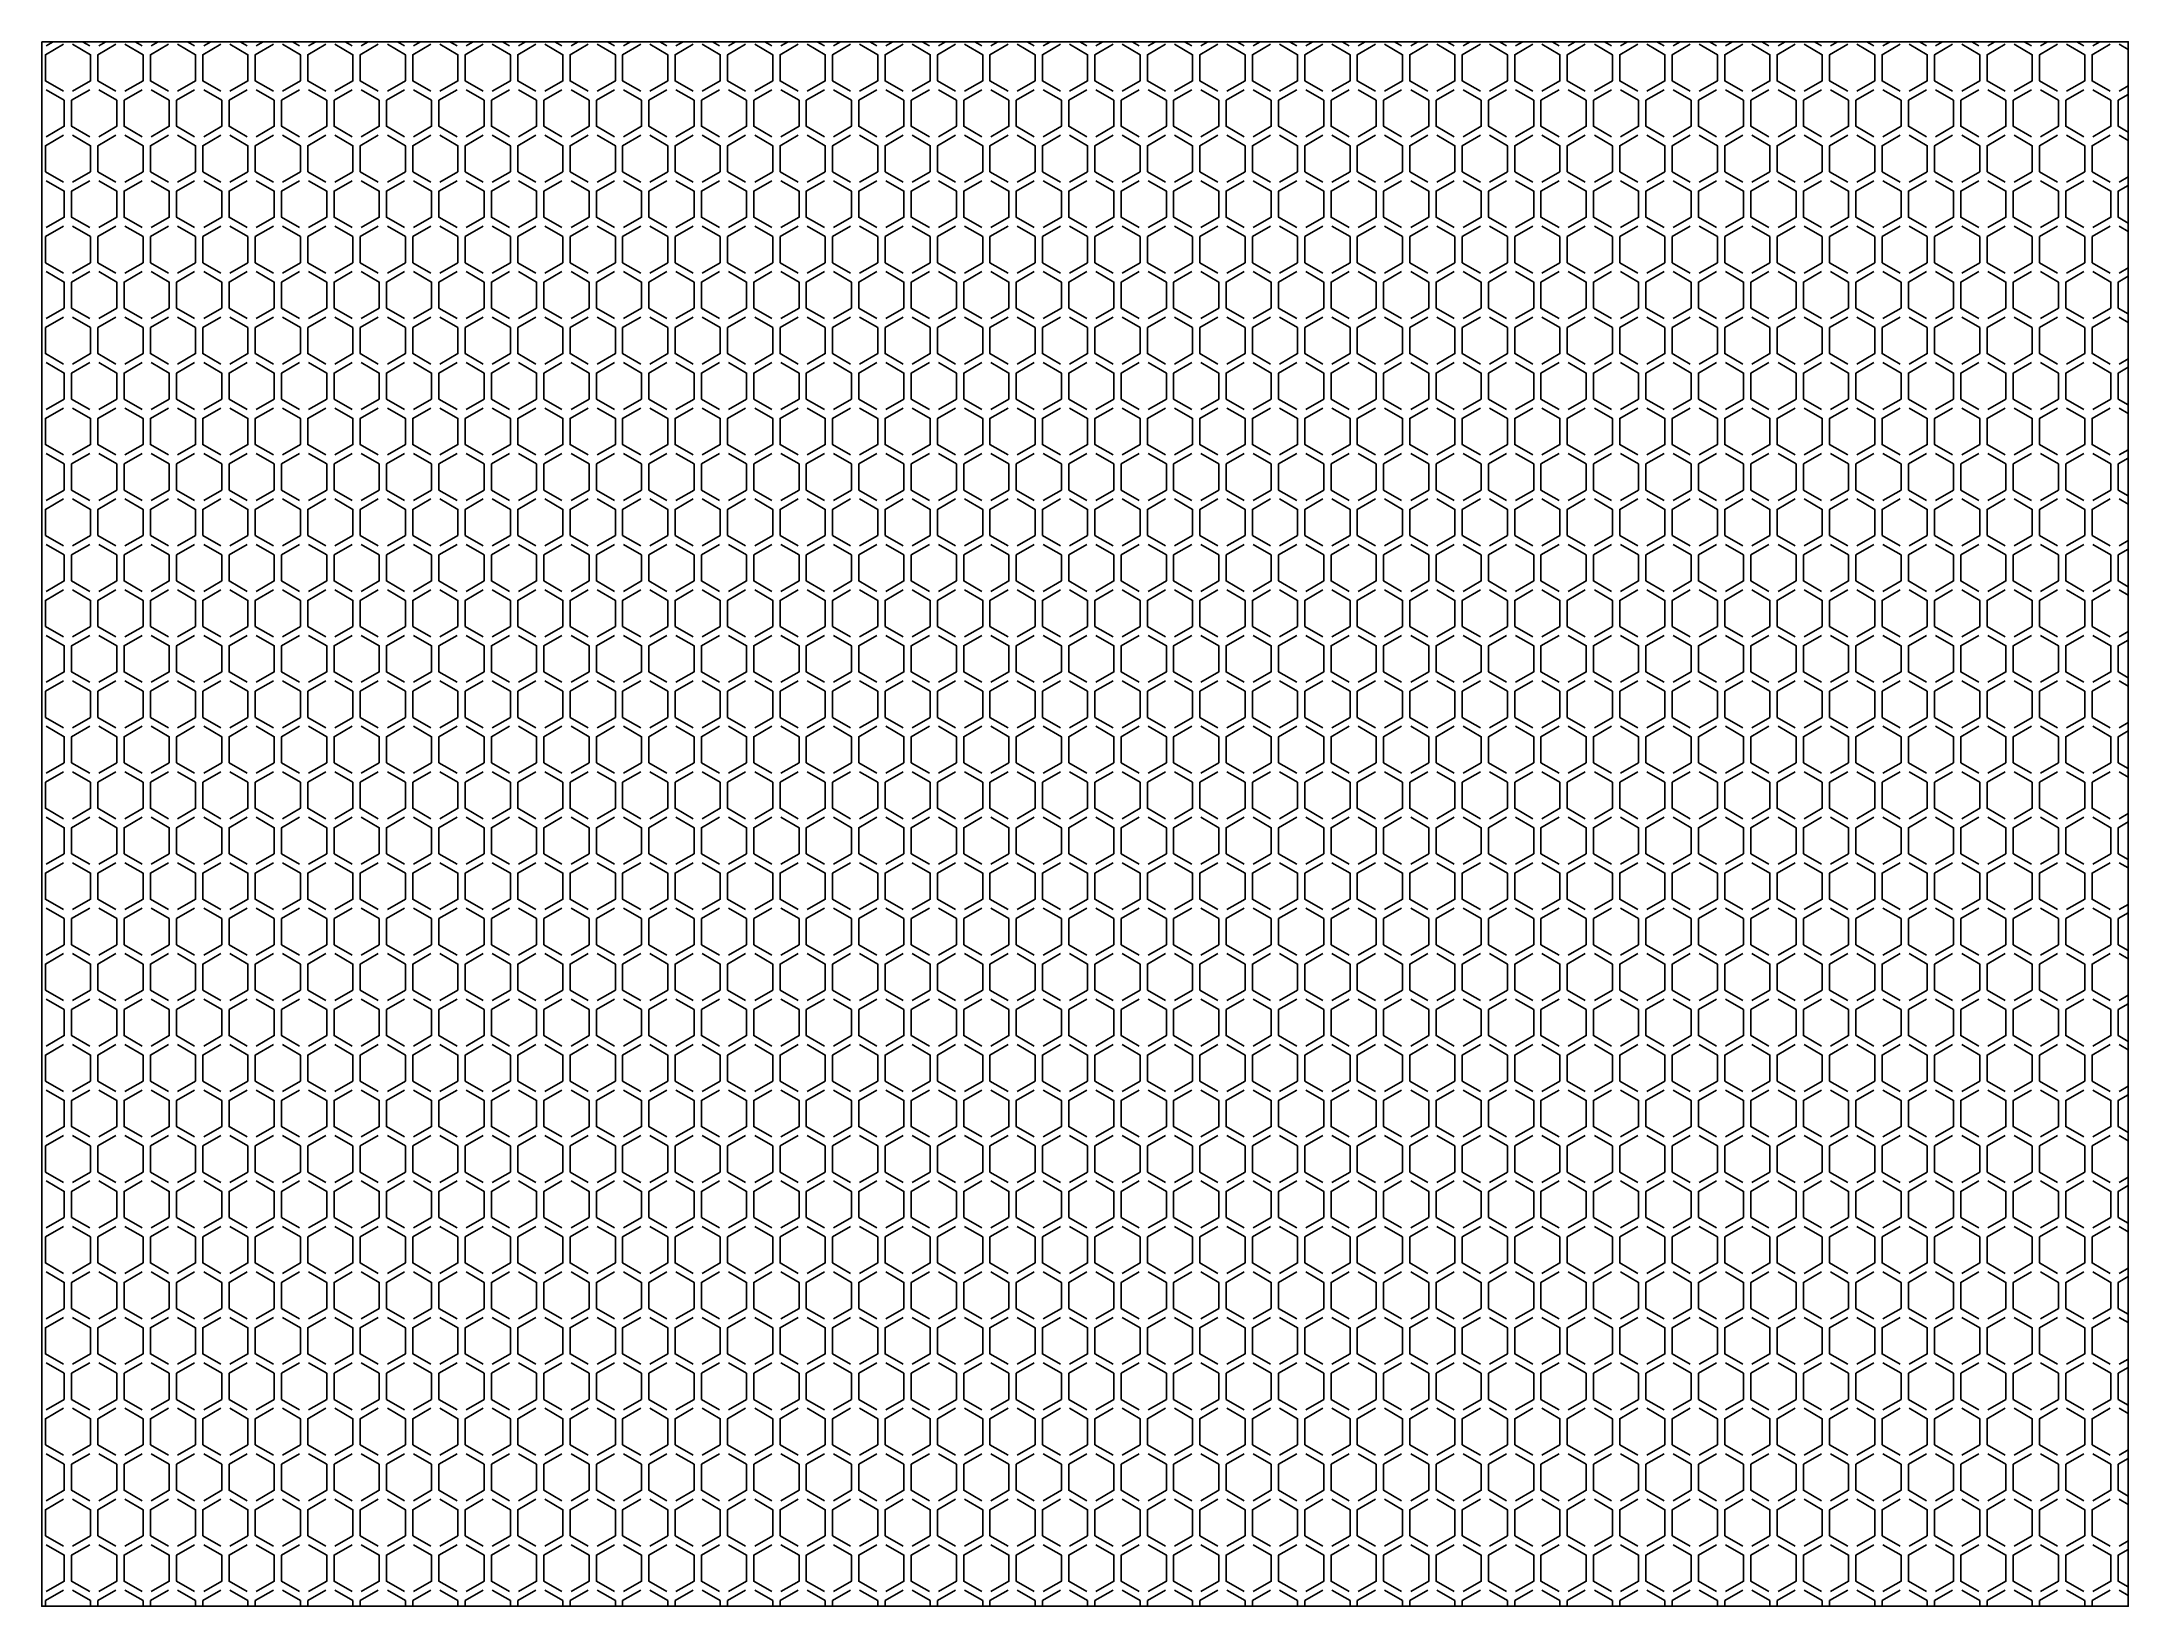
# Model space of a CAD drawing. Header units: millimetres. Extents: x 0 to 400, y 0 to 300.
import ezdxf

# ---------------------------------------------------------------- set-up
doc = ezdxf.new("R2010")
doc.units = ezdxf.units.MM
doc.layers.add('CUT', color=1, linetype='CONTINUOUS')

msp = doc.modelspace()

# ---------------------------------------------------------------- linework, layer by layer
at = {"layer": 'CUT'}
for p, q in [((2.2205, 300), (0.866, 299.218)), ((7.8398, 300), (9.1942, 299.218)), ((12.2807, 300), (10.9263, 299.218)), ((17.9, 300), (19.2545, 299.218)), ((22.341, 300), (20.9865, 299.218)), ((27.9603, 300), (29.3147, 299.218)), ((32.4013, 300), (31.0468, 299.218)), ((38.0205, 300), (39.375, 299.218)), ((42.4615, 300), (41.107, 299.218)), ((48.0808, 300), (49.4352, 299.218)), ((52.5218, 300), (51.1673, 299.218)), ((58.141, 300), (59.4955, 299.218)), ((62.582, 300), (61.2275, 299.218)), ((68.2013, 300), (69.5558, 299.218)), ((72.6423, 300), (71.2878, 299.218)), ((78.2615, 300), (79.616, 299.218)), ((82.7025, 300), (81.3481, 299.218)), ((88.3218, 300), (89.6763, 299.218)), ((92.7628, 300), (91.4083, 299.218)), ((98.3821, 300), (99.7365, 299.218)), ((102.823, 300), (101.4686, 299.218)), ((108.4423, 300), (109.7968, 299.218)), ((112.8833, 300), (111.5288, 299.218)), ((118.5026, 300), (119.857, 299.218)), ((122.9435, 300), (121.5891, 299.218)), ((128.5628, 300), (129.9173, 299.218)), ((133.0038, 300), (131.6493, 299.218)), ((138.6231, 300), (139.9775, 299.218)), ((143.064, 300), (141.7096, 299.218)), ((148.6833, 300), (150.0378, 299.218)), ((153.1243, 300), (151.7698, 299.218)), ((158.7436, 300), (160.098, 299.218)), ((163.1846, 300), (161.8301, 299.218)), ((168.8038, 300), (170.1583, 299.218)), ((173.2448, 300), (171.8903, 299.218)), ((178.8641, 300), (180.2185, 299.218)), ((183.3051, 300), (181.9506, 299.218)), ((188.9243, 300), (190.2788, 299.218)), ((193.3653, 300), (192.0109, 299.218)), ((198.9846, 300), (200.3391, 299.218)), ((203.4256, 300), (202.0711, 299.218)), ((209.0448, 300), (210.3993, 299.218)), ((213.4858, 300), (212.1314, 299.218)), ((219.1051, 300), (220.4596, 299.218)), ((223.5461, 300), (222.1916, 299.218)), ((229.1654, 300), (230.5198, 299.218)), ((233.6063, 300), (232.2519, 299.218)), ((239.2256, 300), (240.5801, 299.218)), ((243.6666, 300), (242.3121, 299.218)), ((249.2859, 300), (250.6403, 299.218)), ((253.7268, 300), (252.3724, 299.218)), ((259.3461, 300), (260.7006, 299.218)), ((263.7871, 300), (262.4326, 299.218)), ((269.4064, 300), (270.7608, 299.218)), ((273.8473, 300), (272.4929, 299.218)), ((279.4666, 300), (280.8211, 299.218)), ((283.9076, 300), (282.5531, 299.218)), ((289.5269, 300), (290.8813, 299.218)), ((293.9679, 300), (292.6134, 299.218)), ((299.5871, 300), (300.9416, 299.218)), ((304.0281, 300), (302.6736, 299.218)), ((309.6474, 300), (311.0018, 299.218)), ((314.0884, 300), (312.7339, 299.218)), ((319.7076, 300), (321.0621, 299.218)), ((324.1486, 300), (322.7942, 299.218)), ((329.7679, 300), (331.1224, 299.218)), ((334.2089, 300), (332.8544, 299.218)), ((339.8281, 300), (341.1826, 299.218)), ((344.2691, 300), (342.9147, 299.218)), ((349.8884, 300), (351.2429, 299.218)), ((354.3294, 300), (352.9749, 299.218)), ((359.9487, 300), (361.3031, 299.218)), ((364.3896, 300), (363.0352, 299.218)), ((370.0089, 300), (371.3634, 299.218)), ((374.4499, 300), (373.0954, 299.218)), ((380.0692, 300), (381.4236, 299.218)), ((384.5101, 300), (383.1557, 299.218)), ((390.1294, 300), (391.4839, 299.218)), ((394.5704, 300), (393.2159, 299.218)), ((398.2461, 299.5), (400, 298.4874)), ((400, 291.5126), (398.2461, 290.5)), ((398.2461, 282.064), (400, 281.0514)), ((400, 274.0766), (398.2461, 273.064)), ((398.2461, 264.628), (400, 263.6154)), ((400, 256.6406), (398.2461, 255.628)), ((398.2461, 247.192), (400, 246.1794)), ((400, 239.2046), (398.2461, 238.192)), ((398.2461, 229.756), (400, 228.7434)), ((400, 221.7686), (398.2461, 220.756)), ((398.2461, 212.32), (400, 211.3074)), ((400, 204.3326), (398.2461, 203.32)), ((398.2461, 194.884), (400, 193.8714)), ((400, 186.8966), (398.2461, 185.884)), ((398.2461, 177.448), (400, 176.4354)), ((400, 169.4606), (398.2461, 168.448)), ((398.2461, 160.012), (400, 158.9994)), ((400, 152.0246), (398.2461, 151.012)), ((398.2461, 142.576), (400, 141.5634)), ((400, 134.5886), (398.2461, 133.576)), ((398.2461, 125.14), (400, 124.1274)), ((400, 117.1526), (398.2461, 116.14)), ((398.2461, 107.704), (400, 106.6914)), ((400, 99.7166), (398.2461, 98.704)), ((398.2461, 90.268), (400, 89.2554)), ((400, 82.2806), (398.2461, 81.268)), ((398.2461, 72.832), (400, 71.8194)), ((400, 64.8446), (398.2461, 63.832)), ((398.2461, 55.396), (400, 54.3834)), ((400, 47.4086), (398.2461, 46.396)), ((398.2461, 37.96), (400, 36.9474)), ((400, 29.9726), (398.2461, 28.96)), ((398.2461, 20.524), (400, 19.5114)), ((400, 12.5366), (398.2461, 11.524)), ((398.2461, 3.088), (400, 2.0754))]:
    msp.add_line(p, q, dxfattribs=at)
for points in [[(0, 300), (400, 300), (400, 0), (0, 0), (0, 300)], [(4.1641, 299.5), (0.7, 297.5), (0.7, 292.5), (4.1641, 290.5)], [(5.8962, 299.5), (9.3603, 297.5), (9.3603, 292.5), (5.8962, 290.5)], [(14.2244, 299.5), (10.7603, 297.5), (10.7603, 292.5), (14.2244, 290.5)], [(15.9564, 299.5), (19.4205, 297.5), (19.4205, 292.5), (15.9564, 290.5)], [(24.2846, 299.5), (20.8205, 297.5), (20.8205, 292.5), (24.2846, 290.5)], [(26.0167, 299.5), (29.4808, 297.5), (29.4808, 292.5), (26.0167, 290.5)], [(34.3449, 299.5), (30.8808, 297.5), (30.8808, 292.5), (34.3449, 290.5)], [(36.0769, 299.5), (39.541, 297.5), (39.541, 292.5), (36.0769, 290.5)], [(44.4051, 299.5), (40.941, 297.5), (40.941, 292.5), (44.4051, 290.5)], [(46.1372, 299.5), (49.6013, 297.5), (49.6013, 292.5), (46.1372, 290.5)], [(54.4654, 299.5), (51.0013, 297.5), (51.0013, 292.5), (54.4654, 290.5)], [(56.1974, 299.5), (59.6615, 297.5), (59.6615, 292.5), (56.1974, 290.5)], [(64.5256, 299.5), (61.0615, 297.5), (61.0615, 292.5), (64.5256, 290.5)], [(66.2577, 299.5), (69.7218, 297.5), (69.7218, 292.5), (66.2577, 290.5)], [(74.5859, 299.5), (71.1218, 297.5), (71.1218, 292.5), (74.5859, 290.5)], [(76.3179, 299.5), (79.782, 297.5), (79.782, 292.5), (76.3179, 290.5)], [(84.6461, 299.5), (81.182, 297.5), (81.182, 292.5), (84.6461, 290.5)], [(86.3782, 299.5), (89.8423, 297.5), (89.8423, 292.5), (86.3782, 290.5)], [(94.7064, 299.5), (91.2423, 297.5), (91.2423, 292.5), (94.7064, 290.5)], [(96.4384, 299.5), (99.9025, 297.5), (99.9025, 292.5), (96.4384, 290.5)], [(104.7666, 299.5), (101.3025, 297.5), (101.3025, 292.5), (104.7666, 290.5)], [(106.4987, 299.5), (109.9628, 297.5), (109.9628, 292.5), (106.4987, 290.5)], [(114.8269, 299.5), (111.3628, 297.5), (111.3628, 292.5), (114.8269, 290.5)], [(116.5589, 299.5), (120.023, 297.5), (120.023, 292.5), (116.5589, 290.5)], [(124.8872, 299.5), (121.423, 297.5), (121.423, 292.5), (124.8872, 290.5)], [(126.6192, 299.5), (130.0833, 297.5), (130.0833, 292.5), (126.6192, 290.5)], [(134.9474, 299.5), (131.4833, 297.5), (131.4833, 292.5), (134.9474, 290.5)], [(136.6795, 299.5), (140.1436, 297.5), (140.1436, 292.5), (136.6795, 290.5)], [(145.0077, 299.5), (141.5436, 297.5), (141.5436, 292.5), (145.0077, 290.5)], [(146.7397, 299.5), (150.2038, 297.5), (150.2038, 292.5), (146.7397, 290.5)], [(155.0679, 299.5), (151.6038, 297.5), (151.6038, 292.5), (155.0679, 290.5)], [(156.8, 299.5), (160.2641, 297.5), (160.2641, 292.5), (156.8, 290.5)], [(165.1282, 299.5), (161.6641, 297.5), (161.6641, 292.5), (165.1282, 290.5)], [(166.8602, 299.5), (170.3243, 297.5), (170.3243, 292.5), (166.8602, 290.5)], [(175.1884, 299.5), (171.7243, 297.5), (171.7243, 292.5), (175.1884, 290.5)], [(176.9205, 299.5), (180.3846, 297.5), (180.3846, 292.5), (176.9205, 290.5)], [(185.2487, 299.5), (181.7846, 297.5), (181.7846, 292.5), (185.2487, 290.5)], [(186.9807, 299.5), (190.4448, 297.5), (190.4448, 292.5), (186.9807, 290.5)], [(195.3089, 299.5), (191.8448, 297.5), (191.8448, 292.5), (195.3089, 290.5)], [(197.041, 299.5), (200.5051, 297.5), (200.5051, 292.5), (197.041, 290.5)], [(205.3692, 299.5), (201.9051, 297.5), (201.9051, 292.5), (205.3692, 290.5)], [(207.1012, 299.5), (210.5653, 297.5), (210.5653, 292.5), (207.1012, 290.5)], [(215.4294, 299.5), (211.9653, 297.5), (211.9653, 292.5), (215.4294, 290.5)], [(217.1615, 299.5), (220.6256, 297.5), (220.6256, 292.5), (217.1615, 290.5)], [(225.4897, 299.5), (222.0256, 297.5), (222.0256, 292.5), (225.4897, 290.5)], [(227.2217, 299.5), (230.6858, 297.5), (230.6858, 292.5), (227.2217, 290.5)], [(235.5499, 299.5), (232.0858, 297.5), (232.0858, 292.5), (235.5499, 290.5)], [(237.282, 299.5), (240.7461, 297.5), (240.7461, 292.5), (237.282, 290.5)], [(245.6102, 299.5), (242.1461, 297.5), (242.1461, 292.5), (245.6102, 290.5)], [(247.3422, 299.5), (250.8064, 297.5), (250.8064, 292.5), (247.3422, 290.5)], [(255.6705, 299.5), (252.2064, 297.5), (252.2064, 292.5), (255.6705, 290.5)], [(257.4025, 299.5), (260.8666, 297.5), (260.8666, 292.5), (257.4025, 290.5)], [(265.7307, 299.5), (262.2666, 297.5), (262.2666, 292.5), (265.7307, 290.5)], [(267.4628, 299.5), (270.9269, 297.5), (270.9269, 292.5), (267.4628, 290.5)], [(275.791, 299.5), (272.3269, 297.5), (272.3269, 292.5), (275.791, 290.5)], [(277.523, 299.5), (280.9871, 297.5), (280.9871, 292.5), (277.523, 290.5)], [(285.8512, 299.5), (282.3871, 297.5), (282.3871, 292.5), (285.8512, 290.5)], [(287.5833, 299.5), (291.0474, 297.5), (291.0474, 292.5), (287.5833, 290.5)], [(295.9115, 299.5), (292.4474, 297.5), (292.4474, 292.5), (295.9115, 290.5)], [(297.6435, 299.5), (301.1076, 297.5), (301.1076, 292.5), (297.6435, 290.5)], [(305.9717, 299.5), (302.5076, 297.5), (302.5076, 292.5), (305.9717, 290.5)], [(307.7038, 299.5), (311.1679, 297.5), (311.1679, 292.5), (307.7038, 290.5)], [(316.032, 299.5), (312.5679, 297.5), (312.5679, 292.5), (316.032, 290.5)], [(317.764, 299.5), (321.2281, 297.5), (321.2281, 292.5), (317.764, 290.5)], [(326.0922, 299.5), (322.6281, 297.5), (322.6281, 292.5), (326.0922, 290.5)], [(327.8243, 299.5), (331.2884, 297.5), (331.2884, 292.5), (327.8243, 290.5)], [(336.1525, 299.5), (332.6884, 297.5), (332.6884, 292.5), (336.1525, 290.5)], [(337.8845, 299.5), (341.3486, 297.5), (341.3486, 292.5), (337.8845, 290.5)], [(346.2127, 299.5), (342.7486, 297.5), (342.7486, 292.5), (346.2127, 290.5)], [(347.9448, 299.5), (351.4089, 297.5), (351.4089, 292.5), (347.9448, 290.5)], [(356.273, 299.5), (352.8089, 297.5), (352.8089, 292.5), (356.273, 290.5)], [(358.005, 299.5), (361.4691, 297.5), (361.4691, 292.5), (358.005, 290.5)], [(366.3332, 299.5), (362.8691, 297.5), (362.8691, 292.5), (366.3332, 290.5)], [(368.0653, 299.5), (371.5294, 297.5), (371.5294, 292.5), (368.0653, 290.5)], [(376.3935, 299.5), (372.9294, 297.5), (372.9294, 292.5), (376.3935, 290.5)], [(378.1256, 299.5), (381.5897, 297.5), (381.5897, 292.5), (378.1256, 290.5)], [(386.4538, 299.5), (382.9897, 297.5), (382.9897, 292.5), (386.4538, 290.5)], [(388.1858, 299.5), (391.6499, 297.5), (391.6499, 292.5), (388.1858, 290.5)], [(396.514, 299.5), (393.0499, 297.5), (393.0499, 292.5), (396.514, 290.5)], [(0.866, 290.782), (4.3301, 288.782), (4.3301, 283.782), (0.866, 281.782)], [(9.1942, 290.782), (5.7301, 288.782), (5.7301, 283.782), (9.1942, 281.782)], [(10.9263, 290.782), (14.3904, 288.782), (14.3904, 283.782), (10.9263, 281.782)], [(19.2545, 290.782), (15.7904, 288.782), (15.7904, 283.782), (19.2545, 281.782)], [(20.9865, 290.782), (24.4506, 288.782), (24.4506, 283.782), (20.9865, 281.782)], [(29.3147, 290.782), (25.8506, 288.782), (25.8506, 283.782), (29.3147, 281.782)], [(31.0468, 290.782), (34.5109, 288.782), (34.5109, 283.782), (31.0468, 281.782)], [(39.375, 290.782), (35.9109, 288.782), (35.9109, 283.782), (39.375, 281.782)], [(41.107, 290.782), (44.5711, 288.782), (44.5711, 283.782), (41.107, 281.782)], [(49.4352, 290.782), (45.9711, 288.782), (45.9711, 283.782), (49.4352, 281.782)], [(51.1673, 290.782), (54.6314, 288.782), (54.6314, 283.782), (51.1673, 281.782)], [(59.4955, 290.782), (56.0314, 288.782), (56.0314, 283.782), (59.4955, 281.782)], [(61.2275, 290.782), (64.6917, 288.782), (64.6917, 283.782), (61.2275, 281.782)], [(69.5558, 290.782), (66.0917, 288.782), (66.0917, 283.782), (69.5558, 281.782)], [(71.2878, 290.782), (74.7519, 288.782), (74.7519, 283.782), (71.2878, 281.782)], [(79.616, 290.782), (76.1519, 288.782), (76.1519, 283.782), (79.616, 281.782)], [(81.3481, 290.782), (84.8122, 288.782), (84.8122, 283.782), (81.3481, 281.782)], [(89.6763, 290.782), (86.2122, 288.782), (86.2122, 283.782), (89.6763, 281.782)], [(91.4083, 290.782), (94.8724, 288.782), (94.8724, 283.782), (91.4083, 281.782)], [(99.7365, 290.782), (96.2724, 288.782), (96.2724, 283.782), (99.7365, 281.782)], [(101.4686, 290.782), (104.9327, 288.782), (104.9327, 283.782), (101.4686, 281.782)], [(109.7968, 290.782), (106.3327, 288.782), (106.3327, 283.782), (109.7968, 281.782)], [(111.5288, 290.782), (114.9929, 288.782), (114.9929, 283.782), (111.5288, 281.782)], [(119.857, 290.782), (116.3929, 288.782), (116.3929, 283.782), (119.857, 281.782)], [(121.5891, 290.782), (125.0532, 288.782), (125.0532, 283.782), (121.5891, 281.782)], [(129.9173, 290.782), (126.4532, 288.782), (126.4532, 283.782), (129.9173, 281.782)], [(131.6493, 290.782), (135.1134, 288.782), (135.1134, 283.782), (131.6493, 281.782)], [(139.9775, 290.782), (136.5134, 288.782), (136.5134, 283.782), (139.9775, 281.782)], [(141.7096, 290.782), (145.1737, 288.782), (145.1737, 283.782), (141.7096, 281.782)], [(150.0378, 290.782), (146.5737, 288.782), (146.5737, 283.782), (150.0378, 281.782)], [(151.7698, 290.782), (155.2339, 288.782), (155.2339, 283.782), (151.7698, 281.782)], [(160.098, 290.782), (156.6339, 288.782), (156.6339, 283.782), (160.098, 281.782)], [(161.8301, 290.782), (165.2942, 288.782), (165.2942, 283.782), (161.8301, 281.782)], [(170.1583, 290.782), (166.6942, 288.782), (166.6942, 283.782), (170.1583, 281.782)], [(171.8903, 290.782), (175.3544, 288.782), (175.3544, 283.782), (171.8903, 281.782)], [(180.2185, 290.782), (176.7544, 288.782), (176.7544, 283.782), (180.2185, 281.782)], [(181.9506, 290.782), (185.4147, 288.782), (185.4147, 283.782), (181.9506, 281.782)], [(190.2788, 290.782), (186.8147, 288.782), (186.8147, 283.782), (190.2788, 281.782)], [(192.0109, 290.782), (195.475, 288.782), (195.475, 283.782), (192.0109, 281.782)], [(200.3391, 290.782), (196.875, 288.782), (196.875, 283.782), (200.3391, 281.782)], [(202.0711, 290.782), (205.5352, 288.782), (205.5352, 283.782), (202.0711, 281.782)], [(210.3993, 290.782), (206.9352, 288.782), (206.9352, 283.782), (210.3993, 281.782)], [(212.1314, 290.782), (215.5955, 288.782), (215.5955, 283.782), (212.1314, 281.782)], [(220.4596, 290.782), (216.9955, 288.782), (216.9955, 283.782), (220.4596, 281.782)], [(222.1916, 290.782), (225.6557, 288.782), (225.6557, 283.782), (222.1916, 281.782)], [(230.5198, 290.782), (227.0557, 288.782), (227.0557, 283.782), (230.5198, 281.782)], [(232.2519, 290.782), (235.716, 288.782), (235.716, 283.782), (232.2519, 281.782)], [(240.5801, 290.782), (237.116, 288.782), (237.116, 283.782), (240.5801, 281.782)], [(242.3121, 290.782), (245.7762, 288.782), (245.7762, 283.782), (242.3121, 281.782)], [(250.6403, 290.782), (247.1762, 288.782), (247.1762, 283.782), (250.6403, 281.782)], [(252.3724, 290.782), (255.8365, 288.782), (255.8365, 283.782), (252.3724, 281.782)], [(260.7006, 290.782), (257.2365, 288.782), (257.2365, 283.782), (260.7006, 281.782)], [(262.4326, 290.782), (265.8967, 288.782), (265.8967, 283.782), (262.4326, 281.782)], [(270.7608, 290.782), (267.2967, 288.782), (267.2967, 283.782), (270.7608, 281.782)], [(272.4929, 290.782), (275.957, 288.782), (275.957, 283.782), (272.4929, 281.782)], [(280.8211, 290.782), (277.357, 288.782), (277.357, 283.782), (280.8211, 281.782)], [(282.5531, 290.782), (286.0172, 288.782), (286.0172, 283.782), (282.5531, 281.782)], [(290.8813, 290.782), (287.4172, 288.782), (287.4172, 283.782), (290.8813, 281.782)], [(292.6134, 290.782), (296.0775, 288.782), (296.0775, 283.782), (292.6134, 281.782)], [(300.9416, 290.782), (297.4775, 288.782), (297.4775, 283.782), (300.9416, 281.782)], [(302.6736, 290.782), (306.1377, 288.782), (306.1377, 283.782), (302.6736, 281.782)], [(311.0018, 290.782), (307.5377, 288.782), (307.5377, 283.782), (311.0018, 281.782)], [(312.7339, 290.782), (316.198, 288.782), (316.198, 283.782), (312.7339, 281.782)], [(321.0621, 290.782), (317.598, 288.782), (317.598, 283.782), (321.0621, 281.782)], [(322.7942, 290.782), (326.2583, 288.782), (326.2583, 283.782), (322.7942, 281.782)], [(331.1224, 290.782), (327.6583, 288.782), (327.6583, 283.782), (331.1224, 281.782)], [(332.8544, 290.782), (336.3185, 288.782), (336.3185, 283.782), (332.8544, 281.782)], [(341.1826, 290.782), (337.7185, 288.782), (337.7185, 283.782), (341.1826, 281.782)], [(342.9147, 290.782), (346.3788, 288.782), (346.3788, 283.782), (342.9147, 281.782)], [(351.2429, 290.782), (347.7788, 288.782), (347.7788, 283.782), (351.2429, 281.782)], [(352.9749, 290.782), (356.439, 288.782), (356.439, 283.782), (352.9749, 281.782)], [(361.3031, 290.782), (357.839, 288.782), (357.839, 283.782), (361.3031, 281.782)], [(363.0352, 290.782), (366.4993, 288.782), (366.4993, 283.782), (363.0352, 281.782)], [(371.3634, 290.782), (367.8993, 288.782), (367.8993, 283.782), (371.3634, 281.782)], [(373.0954, 290.782), (376.5595, 288.782), (376.5595, 283.782), (373.0954, 281.782)], [(381.4236, 290.782), (377.9595, 288.782), (377.9595, 283.782), (381.4236, 281.782)], [(383.1557, 290.782), (386.6198, 288.782), (386.6198, 283.782), (383.1557, 281.782)], [(391.4839, 290.782), (388.0198, 288.782), (388.0198, 283.782), (391.4839, 281.782)], [(393.2159, 290.782), (396.68, 288.782), (396.68, 283.782), (393.2159, 281.782)], [(400, 289.8905), (398.08, 288.782), (398.08, 283.782), (400, 282.6735)], [(4.1641, 282.064), (0.7, 280.064), (0.7, 275.064), (4.1641, 273.064)], [(5.8962, 282.064), (9.3603, 280.064), (9.3603, 275.064), (5.8962, 273.064)], [(14.2244, 282.064), (10.7603, 280.064), (10.7603, 275.064), (14.2244, 273.064)], [(15.9564, 282.064), (19.4205, 280.064), (19.4205, 275.064), (15.9564, 273.064)], [(24.2846, 282.064), (20.8205, 280.064), (20.8205, 275.064), (24.2846, 273.064)], [(26.0167, 282.064), (29.4808, 280.064), (29.4808, 275.064), (26.0167, 273.064)], [(34.3449, 282.064), (30.8808, 280.064), (30.8808, 275.064), (34.3449, 273.064)], [(36.0769, 282.064), (39.541, 280.064), (39.541, 275.064), (36.0769, 273.064)], [(44.4051, 282.064), (40.941, 280.064), (40.941, 275.064), (44.4051, 273.064)], [(46.1372, 282.064), (49.6013, 280.064), (49.6013, 275.064), (46.1372, 273.064)], [(54.4654, 282.064), (51.0013, 280.064), (51.0013, 275.064), (54.4654, 273.064)], [(56.1974, 282.064), (59.6615, 280.064), (59.6615, 275.064), (56.1974, 273.064)], [(64.5256, 282.064), (61.0615, 280.064), (61.0615, 275.064), (64.5256, 273.064)], [(66.2577, 282.064), (69.7218, 280.064), (69.7218, 275.064), (66.2577, 273.064)], [(74.5859, 282.064), (71.1218, 280.064), (71.1218, 275.064), (74.5859, 273.064)], [(76.3179, 282.064), (79.782, 280.064), (79.782, 275.064), (76.3179, 273.064)], [(84.6461, 282.064), (81.182, 280.064), (81.182, 275.064), (84.6461, 273.064)], [(86.3782, 282.064), (89.8423, 280.064), (89.8423, 275.064), (86.3782, 273.064)], [(94.7064, 282.064), (91.2423, 280.064), (91.2423, 275.064), (94.7064, 273.064)], [(96.4384, 282.064), (99.9025, 280.064), (99.9025, 275.064), (96.4384, 273.064)], [(104.7666, 282.064), (101.3025, 280.064), (101.3025, 275.064), (104.7666, 273.064)], [(106.4987, 282.064), (109.9628, 280.064), (109.9628, 275.064), (106.4987, 273.064)], [(114.8269, 282.064), (111.3628, 280.064), (111.3628, 275.064), (114.8269, 273.064)], [(116.5589, 282.064), (120.023, 280.064), (120.023, 275.064), (116.5589, 273.064)], [(124.8872, 282.064), (121.423, 280.064), (121.423, 275.064), (124.8872, 273.064)], [(126.6192, 282.064), (130.0833, 280.064), (130.0833, 275.064), (126.6192, 273.064)], [(134.9474, 282.064), (131.4833, 280.064), (131.4833, 275.064), (134.9474, 273.064)], [(136.6795, 282.064), (140.1436, 280.064), (140.1436, 275.064), (136.6795, 273.064)], [(145.0077, 282.064), (141.5436, 280.064), (141.5436, 275.064), (145.0077, 273.064)], [(146.7397, 282.064), (150.2038, 280.064), (150.2038, 275.064), (146.7397, 273.064)], [(155.0679, 282.064), (151.6038, 280.064), (151.6038, 275.064), (155.0679, 273.064)], [(156.8, 282.064), (160.2641, 280.064), (160.2641, 275.064), (156.8, 273.064)], [(165.1282, 282.064), (161.6641, 280.064), (161.6641, 275.064), (165.1282, 273.064)], [(166.8602, 282.064), (170.3243, 280.064), (170.3243, 275.064), (166.8602, 273.064)], [(175.1884, 282.064), (171.7243, 280.064), (171.7243, 275.064), (175.1884, 273.064)], [(176.9205, 282.064), (180.3846, 280.064), (180.3846, 275.064), (176.9205, 273.064)], [(185.2487, 282.064), (181.7846, 280.064), (181.7846, 275.064), (185.2487, 273.064)], [(186.9807, 282.064), (190.4448, 280.064), (190.4448, 275.064), (186.9807, 273.064)], [(195.3089, 282.064), (191.8448, 280.064), (191.8448, 275.064), (195.3089, 273.064)], [(197.041, 282.064), (200.5051, 280.064), (200.5051, 275.064), (197.041, 273.064)], [(205.3692, 282.064), (201.9051, 280.064), (201.9051, 275.064), (205.3692, 273.064)], [(207.1012, 282.064), (210.5653, 280.064), (210.5653, 275.064), (207.1012, 273.064)], [(215.4294, 282.064), (211.9653, 280.064), (211.9653, 275.064), (215.4294, 273.064)], [(217.1615, 282.064), (220.6256, 280.064), (220.6256, 275.064), (217.1615, 273.064)], [(225.4897, 282.064), (222.0256, 280.064), (222.0256, 275.064), (225.4897, 273.064)], [(227.2217, 282.064), (230.6858, 280.064), (230.6858, 275.064), (227.2217, 273.064)], [(235.5499, 282.064), (232.0858, 280.064), (232.0858, 275.064), (235.5499, 273.064)], [(237.282, 282.064), (240.7461, 280.064), (240.7461, 275.064), (237.282, 273.064)], [(245.6102, 282.064), (242.1461, 280.064), (242.1461, 275.064), (245.6102, 273.064)], [(247.3422, 282.064), (250.8064, 280.064), (250.8064, 275.064), (247.3422, 273.064)], [(255.6705, 282.064), (252.2064, 280.064), (252.2064, 275.064), (255.6705, 273.064)], [(257.4025, 282.064), (260.8666, 280.064), (260.8666, 275.064), (257.4025, 273.064)], [(265.7307, 282.064), (262.2666, 280.064), (262.2666, 275.064), (265.7307, 273.064)], [(267.4628, 282.064), (270.9269, 280.064), (270.9269, 275.064), (267.4628, 273.064)], [(275.791, 282.064), (272.3269, 280.064), (272.3269, 275.064), (275.791, 273.064)], [(277.523, 282.064), (280.9871, 280.064), (280.9871, 275.064), (277.523, 273.064)], [(285.8512, 282.064), (282.3871, 280.064), (282.3871, 275.064), (285.8512, 273.064)], [(287.5833, 282.064), (291.0474, 280.064), (291.0474, 275.064), (287.5833, 273.064)], [(295.9115, 282.064), (292.4474, 280.064), (292.4474, 275.064), (295.9115, 273.064)], [(297.6435, 282.064), (301.1076, 280.064), (301.1076, 275.064), (297.6435, 273.064)], [(305.9717, 282.064), (302.5076, 280.064), (302.5076, 275.064), (305.9717, 273.064)], [(307.7038, 282.064), (311.1679, 280.064), (311.1679, 275.064), (307.7038, 273.064)], [(316.032, 282.064), (312.5679, 280.064), (312.5679, 275.064), (316.032, 273.064)], [(317.764, 282.064), (321.2281, 280.064), (321.2281, 275.064), (317.764, 273.064)], [(326.0922, 282.064), (322.6281, 280.064), (322.6281, 275.064), (326.0922, 273.064)], [(327.8243, 282.064), (331.2884, 280.064), (331.2884, 275.064), (327.8243, 273.064)], [(336.1525, 282.064), (332.6884, 280.064), (332.6884, 275.064), (336.1525, 273.064)], [(337.8845, 282.064), (341.3486, 280.064), (341.3486, 275.064), (337.8845, 273.064)], [(346.2127, 282.064), (342.7486, 280.064), (342.7486, 275.064), (346.2127, 273.064)], [(347.9448, 282.064), (351.4089, 280.064), (351.4089, 275.064), (347.9448, 273.064)], [(356.273, 282.064), (352.8089, 280.064), (352.8089, 275.064), (356.273, 273.064)], [(358.005, 282.064), (361.4691, 280.064), (361.4691, 275.064), (358.005, 273.064)], [(366.3332, 282.064), (362.8691, 280.064), (362.8691, 275.064), (366.3332, 273.064)], [(368.0653, 282.064), (371.5294, 280.064), (371.5294, 275.064), (368.0653, 273.064)], [(376.3935, 282.064), (372.9294, 280.064), (372.9294, 275.064), (376.3935, 273.064)], [(378.1256, 282.064), (381.5897, 280.064), (381.5897, 275.064), (378.1256, 273.064)], [(386.4538, 282.064), (382.9897, 280.064), (382.9897, 275.064), (386.4538, 273.064)], [(388.1858, 282.064), (391.6499, 280.064), (391.6499, 275.064), (388.1858, 273.064)], [(396.514, 282.064), (393.0499, 280.064), (393.0499, 275.064), (396.514, 273.064)], [(0.866, 273.346), (4.3301, 271.346), (4.3301, 266.346), (0.866, 264.346)], [(9.1942, 273.346), (5.7301, 271.346), (5.7301, 266.346), (9.1942, 264.346)], [(10.9263, 273.346), (14.3904, 271.346), (14.3904, 266.346), (10.9263, 264.346)], [(19.2545, 273.346), (15.7904, 271.346), (15.7904, 266.346), (19.2545, 264.346)], [(20.9865, 273.346), (24.4506, 271.346), (24.4506, 266.346), (20.9865, 264.346)], [(29.3147, 273.346), (25.8506, 271.346), (25.8506, 266.346), (29.3147, 264.346)], [(31.0468, 273.346), (34.5109, 271.346), (34.5109, 266.346), (31.0468, 264.346)], [(39.375, 273.346), (35.9109, 271.346), (35.9109, 266.346), (39.375, 264.346)], [(41.107, 273.346), (44.5711, 271.346), (44.5711, 266.346), (41.107, 264.346)], [(49.4352, 273.346), (45.9711, 271.346), (45.9711, 266.346), (49.4352, 264.346)], [(51.1673, 273.346), (54.6314, 271.346), (54.6314, 266.346), (51.1673, 264.346)], [(59.4955, 273.346), (56.0314, 271.346), (56.0314, 266.346), (59.4955, 264.346)], [(61.2275, 273.346), (64.6917, 271.346), (64.6917, 266.346), (61.2275, 264.346)], [(69.5558, 273.346), (66.0917, 271.346), (66.0917, 266.346), (69.5558, 264.346)], [(71.2878, 273.346), (74.7519, 271.346), (74.7519, 266.346), (71.2878, 264.346)], [(79.616, 273.346), (76.1519, 271.346), (76.1519, 266.346), (79.616, 264.346)], [(81.3481, 273.346), (84.8122, 271.346), (84.8122, 266.346), (81.3481, 264.346)], [(89.6763, 273.346), (86.2122, 271.346), (86.2122, 266.346), (89.6763, 264.346)], [(91.4083, 273.346), (94.8724, 271.346), (94.8724, 266.346), (91.4083, 264.346)], [(99.7365, 273.346), (96.2724, 271.346), (96.2724, 266.346), (99.7365, 264.346)], [(101.4686, 273.346), (104.9327, 271.346), (104.9327, 266.346), (101.4686, 264.346)], [(109.7968, 273.346), (106.3327, 271.346), (106.3327, 266.346), (109.7968, 264.346)], [(111.5288, 273.346), (114.9929, 271.346), (114.9929, 266.346), (111.5288, 264.346)], [(119.857, 273.346), (116.3929, 271.346), (116.3929, 266.346), (119.857, 264.346)], [(121.5891, 273.346), (125.0532, 271.346), (125.0532, 266.346), (121.5891, 264.346)], [(129.9173, 273.346), (126.4532, 271.346), (126.4532, 266.346), (129.9173, 264.346)], [(131.6493, 273.346), (135.1134, 271.346), (135.1134, 266.346), (131.6493, 264.346)], [(139.9775, 273.346), (136.5134, 271.346), (136.5134, 266.346), (139.9775, 264.346)], [(141.7096, 273.346), (145.1737, 271.346), (145.1737, 266.346), (141.7096, 264.346)], [(150.0378, 273.346), (146.5737, 271.346), (146.5737, 266.346), (150.0378, 264.346)], [(151.7698, 273.346), (155.2339, 271.346), (155.2339, 266.346), (151.7698, 264.346)], [(160.098, 273.346), (156.6339, 271.346), (156.6339, 266.346), (160.098, 264.346)], [(161.8301, 273.346), (165.2942, 271.346), (165.2942, 266.346), (161.8301, 264.346)], [(170.1583, 273.346), (166.6942, 271.346), (166.6942, 266.346), (170.1583, 264.346)], [(171.8903, 273.346), (175.3544, 271.346), (175.3544, 266.346), (171.8903, 264.346)], [(180.2185, 273.346), (176.7544, 271.346), (176.7544, 266.346), (180.2185, 264.346)], [(181.9506, 273.346), (185.4147, 271.346), (185.4147, 266.346), (181.9506, 264.346)], [(190.2788, 273.346), (186.8147, 271.346), (186.8147, 266.346), (190.2788, 264.346)], [(192.0109, 273.346), (195.475, 271.346), (195.475, 266.346), (192.0109, 264.346)], [(200.3391, 273.346), (196.875, 271.346), (196.875, 266.346), (200.3391, 264.346)], [(202.0711, 273.346), (205.5352, 271.346), (205.5352, 266.346), (202.0711, 264.346)], [(210.3993, 273.346), (206.9352, 271.346), (206.9352, 266.346), (210.3993, 264.346)], [(212.1314, 273.346), (215.5955, 271.346), (215.5955, 266.346), (212.1314, 264.346)], [(220.4596, 273.346), (216.9955, 271.346), (216.9955, 266.346), (220.4596, 264.346)], [(222.1916, 273.346), (225.6557, 271.346), (225.6557, 266.346), (222.1916, 264.346)], [(230.5198, 273.346), (227.0557, 271.346), (227.0557, 266.346), (230.5198, 264.346)], [(232.2519, 273.346), (235.716, 271.346), (235.716, 266.346), (232.2519, 264.346)], [(240.5801, 273.346), (237.116, 271.346), (237.116, 266.346), (240.5801, 264.346)], [(242.3121, 273.346), (245.7762, 271.346), (245.7762, 266.346), (242.3121, 264.346)], [(250.6403, 273.346), (247.1762, 271.346), (247.1762, 266.346), (250.6403, 264.346)], [(252.3724, 273.346), (255.8365, 271.346), (255.8365, 266.346), (252.3724, 264.346)], [(260.7006, 273.346), (257.2365, 271.346), (257.2365, 266.346), (260.7006, 264.346)], [(262.4326, 273.346), (265.8967, 271.346), (265.8967, 266.346), (262.4326, 264.346)], [(270.7608, 273.346), (267.2967, 271.346), (267.2967, 266.346), (270.7608, 264.346)], [(272.4929, 273.346), (275.957, 271.346), (275.957, 266.346), (272.4929, 264.346)], [(280.8211, 273.346), (277.357, 271.346), (277.357, 266.346), (280.8211, 264.346)], [(282.5531, 273.346), (286.0172, 271.346), (286.0172, 266.346), (282.5531, 264.346)], [(290.8813, 273.346), (287.4172, 271.346), (287.4172, 266.346), (290.8813, 264.346)], [(292.6134, 273.346), (296.0775, 271.346), (296.0775, 266.346), (292.6134, 264.346)], [(300.9416, 273.346), (297.4775, 271.346), (297.4775, 266.346), (300.9416, 264.346)], [(302.6736, 273.346), (306.1377, 271.346), (306.1377, 266.346), (302.6736, 264.346)], [(311.0018, 273.346), (307.5377, 271.346), (307.5377, 266.346), (311.0018, 264.346)], [(312.7339, 273.346), (316.198, 271.346), (316.198, 266.346), (312.7339, 264.346)], [(321.0621, 273.346), (317.598, 271.346), (317.598, 266.346), (321.0621, 264.346)], [(322.7942, 273.346), (326.2583, 271.346), (326.2583, 266.346), (322.7942, 264.346)], [(331.1224, 273.346), (327.6583, 271.346), (327.6583, 266.346), (331.1224, 264.346)], [(332.8544, 273.346), (336.3185, 271.346), (336.3185, 266.346), (332.8544, 264.346)], [(341.1826, 273.346), (337.7185, 271.346), (337.7185, 266.346), (341.1826, 264.346)], [(342.9147, 273.346), (346.3788, 271.346), (346.3788, 266.346), (342.9147, 264.346)], [(351.2429, 273.346), (347.7788, 271.346), (347.7788, 266.346), (351.2429, 264.346)], [(352.9749, 273.346), (356.439, 271.346), (356.439, 266.346), (352.9749, 264.346)], [(361.3031, 273.346), (357.839, 271.346), (357.839, 266.346), (361.3031, 264.346)], [(363.0352, 273.346), (366.4993, 271.346), (366.4993, 266.346), (363.0352, 264.346)], [(371.3634, 273.346), (367.8993, 271.346), (367.8993, 266.346), (371.3634, 264.346)], [(373.0954, 273.346), (376.5595, 271.346), (376.5595, 266.346), (373.0954, 264.346)], [(381.4236, 273.346), (377.9595, 271.346), (377.9595, 266.346), (381.4236, 264.346)], [(383.1557, 273.346), (386.6198, 271.346), (386.6198, 266.346), (383.1557, 264.346)], [(391.4839, 273.346), (388.0198, 271.346), (388.0198, 266.346), (391.4839, 264.346)], [(393.2159, 273.346), (396.68, 271.346), (396.68, 266.346), (393.2159, 264.346)], [(400, 272.4545), (398.08, 271.346), (398.08, 266.346), (400, 265.2375)], [(4.1641, 264.628), (0.7, 262.628), (0.7, 257.628), (4.1641, 255.628)], [(5.8962, 264.628), (9.3603, 262.628), (9.3603, 257.628), (5.8962, 255.628)], [(14.2244, 264.628), (10.7603, 262.628), (10.7603, 257.628), (14.2244, 255.628)], [(15.9564, 264.628), (19.4205, 262.628), (19.4205, 257.628), (15.9564, 255.628)], [(24.2846, 264.628), (20.8205, 262.628), (20.8205, 257.628), (24.2846, 255.628)], [(26.0167, 264.628), (29.4808, 262.628), (29.4808, 257.628), (26.0167, 255.628)], [(34.3449, 264.628), (30.8808, 262.628), (30.8808, 257.628), (34.3449, 255.628)], [(36.0769, 264.628), (39.541, 262.628), (39.541, 257.628), (36.0769, 255.628)], [(44.4051, 264.628), (40.941, 262.628), (40.941, 257.628), (44.4051, 255.628)], [(46.1372, 264.628), (49.6013, 262.628), (49.6013, 257.628), (46.1372, 255.628)], [(54.4654, 264.628), (51.0013, 262.628), (51.0013, 257.628), (54.4654, 255.628)], [(56.1974, 264.628), (59.6615, 262.628), (59.6615, 257.628), (56.1974, 255.628)], [(64.5256, 264.628), (61.0615, 262.628), (61.0615, 257.628), (64.5256, 255.628)], [(66.2577, 264.628), (69.7218, 262.628), (69.7218, 257.628), (66.2577, 255.628)], [(74.5859, 264.628), (71.1218, 262.628), (71.1218, 257.628), (74.5859, 255.628)], [(76.3179, 264.628), (79.782, 262.628), (79.782, 257.628), (76.3179, 255.628)], [(84.6461, 264.628), (81.182, 262.628), (81.182, 257.628), (84.6461, 255.628)], [(86.3782, 264.628), (89.8423, 262.628), (89.8423, 257.628), (86.3782, 255.628)], [(94.7064, 264.628), (91.2423, 262.628), (91.2423, 257.628), (94.7064, 255.628)], [(96.4384, 264.628), (99.9025, 262.628), (99.9025, 257.628), (96.4384, 255.628)], [(104.7666, 264.628), (101.3025, 262.628), (101.3025, 257.628), (104.7666, 255.628)], [(106.4987, 264.628), (109.9628, 262.628), (109.9628, 257.628), (106.4987, 255.628)], [(114.8269, 264.628), (111.3628, 262.628), (111.3628, 257.628), (114.8269, 255.628)], [(116.5589, 264.628), (120.023, 262.628), (120.023, 257.628), (116.5589, 255.628)], [(124.8872, 264.628), (121.423, 262.628), (121.423, 257.628), (124.8872, 255.628)], [(126.6192, 264.628), (130.0833, 262.628), (130.0833, 257.628), (126.6192, 255.628)], [(134.9474, 264.628), (131.4833, 262.628), (131.4833, 257.628), (134.9474, 255.628)], [(136.6795, 264.628), (140.1436, 262.628), (140.1436, 257.628), (136.6795, 255.628)], [(145.0077, 264.628), (141.5436, 262.628), (141.5436, 257.628), (145.0077, 255.628)], [(146.7397, 264.628), (150.2038, 262.628), (150.2038, 257.628), (146.7397, 255.628)], [(155.0679, 264.628), (151.6038, 262.628), (151.6038, 257.628), (155.0679, 255.628)], [(156.8, 264.628), (160.2641, 262.628), (160.2641, 257.628), (156.8, 255.628)], [(165.1282, 264.628), (161.6641, 262.628), (161.6641, 257.628), (165.1282, 255.628)], [(166.8602, 264.628), (170.3243, 262.628), (170.3243, 257.628), (166.8602, 255.628)], [(175.1884, 264.628), (171.7243, 262.628), (171.7243, 257.628), (175.1884, 255.628)], [(176.9205, 264.628), (180.3846, 262.628), (180.3846, 257.628), (176.9205, 255.628)], [(185.2487, 264.628), (181.7846, 262.628), (181.7846, 257.628), (185.2487, 255.628)], [(186.9807, 264.628), (190.4448, 262.628), (190.4448, 257.628), (186.9807, 255.628)], [(195.3089, 264.628), (191.8448, 262.628), (191.8448, 257.628), (195.3089, 255.628)], [(197.041, 264.628), (200.5051, 262.628), (200.5051, 257.628), (197.041, 255.628)], [(205.3692, 264.628), (201.9051, 262.628), (201.9051, 257.628), (205.3692, 255.628)], [(207.1012, 264.628), (210.5653, 262.628), (210.5653, 257.628), (207.1012, 255.628)], [(215.4294, 264.628), (211.9653, 262.628), (211.9653, 257.628), (215.4294, 255.628)], [(217.1615, 264.628), (220.6256, 262.628), (220.6256, 257.628), (217.1615, 255.628)], [(225.4897, 264.628), (222.0256, 262.628), (222.0256, 257.628), (225.4897, 255.628)], [(227.2217, 264.628), (230.6858, 262.628), (230.6858, 257.628), (227.2217, 255.628)], [(235.5499, 264.628), (232.0858, 262.628), (232.0858, 257.628), (235.5499, 255.628)], [(237.282, 264.628), (240.7461, 262.628), (240.7461, 257.628), (237.282, 255.628)], [(245.6102, 264.628), (242.1461, 262.628), (242.1461, 257.628), (245.6102, 255.628)], [(247.3422, 264.628), (250.8064, 262.628), (250.8064, 257.628), (247.3422, 255.628)], [(255.6705, 264.628), (252.2064, 262.628), (252.2064, 257.628), (255.6705, 255.628)], [(257.4025, 264.628), (260.8666, 262.628), (260.8666, 257.628), (257.4025, 255.628)], [(265.7307, 264.628), (262.2666, 262.628), (262.2666, 257.628), (265.7307, 255.628)], [(267.4628, 264.628), (270.9269, 262.628), (270.9269, 257.628), (267.4628, 255.628)], [(275.791, 264.628), (272.3269, 262.628), (272.3269, 257.628), (275.791, 255.628)], [(277.523, 264.628), (280.9871, 262.628), (280.9871, 257.628), (277.523, 255.628)], [(285.8512, 264.628), (282.3871, 262.628), (282.3871, 257.628), (285.8512, 255.628)], [(287.5833, 264.628), (291.0474, 262.628), (291.0474, 257.628), (287.5833, 255.628)], [(295.9115, 264.628), (292.4474, 262.628), (292.4474, 257.628), (295.9115, 255.628)], [(297.6435, 264.628), (301.1076, 262.628), (301.1076, 257.628), (297.6435, 255.628)], [(305.9717, 264.628), (302.5076, 262.628), (302.5076, 257.628), (305.9717, 255.628)], [(307.7038, 264.628), (311.1679, 262.628), (311.1679, 257.628), (307.7038, 255.628)], [(316.032, 264.628), (312.5679, 262.628), (312.5679, 257.628), (316.032, 255.628)], [(317.764, 264.628), (321.2281, 262.628), (321.2281, 257.628), (317.764, 255.628)], [(326.0922, 264.628), (322.6281, 262.628), (322.6281, 257.628), (326.0922, 255.628)], [(327.8243, 264.628), (331.2884, 262.628), (331.2884, 257.628), (327.8243, 255.628)], [(336.1525, 264.628), (332.6884, 262.628), (332.6884, 257.628), (336.1525, 255.628)], [(337.8845, 264.628), (341.3486, 262.628), (341.3486, 257.628), (337.8845, 255.628)], [(346.2127, 264.628), (342.7486, 262.628), (342.7486, 257.628), (346.2127, 255.628)], [(347.9448, 264.628), (351.4089, 262.628), (351.4089, 257.628), (347.9448, 255.628)], [(356.273, 264.628), (352.8089, 262.628), (352.8089, 257.628), (356.273, 255.628)], [(358.005, 264.628), (361.4691, 262.628), (361.4691, 257.628), (358.005, 255.628)], [(366.3332, 264.628), (362.8691, 262.628), (362.8691, 257.628), (366.3332, 255.628)], [(368.0653, 264.628), (371.5294, 262.628), (371.5294, 257.628), (368.0653, 255.628)], [(376.3935, 264.628), (372.9294, 262.628), (372.9294, 257.628), (376.3935, 255.628)], [(378.1256, 264.628), (381.5897, 262.628), (381.5897, 257.628), (378.1256, 255.628)], [(386.4538, 264.628), (382.9897, 262.628), (382.9897, 257.628), (386.4538, 255.628)], [(388.1858, 264.628), (391.6499, 262.628), (391.6499, 257.628), (388.1858, 255.628)], [(396.514, 264.628), (393.0499, 262.628), (393.0499, 257.628), (396.514, 255.628)], [(0.866, 255.91), (4.3301, 253.91), (4.3301, 248.91), (0.866, 246.91)], [(9.1942, 255.91), (5.7301, 253.91), (5.7301, 248.91), (9.1942, 246.91)], [(10.9263, 255.91), (14.3904, 253.91), (14.3904, 248.91), (10.9263, 246.91)], [(19.2545, 255.91), (15.7904, 253.91), (15.7904, 248.91), (19.2545, 246.91)], [(20.9865, 255.91), (24.4506, 253.91), (24.4506, 248.91), (20.9865, 246.91)], [(29.3147, 255.91), (25.8506, 253.91), (25.8506, 248.91), (29.3147, 246.91)], [(31.0468, 255.91), (34.5109, 253.91), (34.5109, 248.91), (31.0468, 246.91)], [(39.375, 255.91), (35.9109, 253.91), (35.9109, 248.91), (39.375, 246.91)], [(41.107, 255.91), (44.5711, 253.91), (44.5711, 248.91), (41.107, 246.91)], [(49.4352, 255.91), (45.9711, 253.91), (45.9711, 248.91), (49.4352, 246.91)], [(51.1673, 255.91), (54.6314, 253.91), (54.6314, 248.91), (51.1673, 246.91)], [(59.4955, 255.91), (56.0314, 253.91), (56.0314, 248.91), (59.4955, 246.91)], [(61.2275, 255.91), (64.6917, 253.91), (64.6917, 248.91), (61.2275, 246.91)], [(69.5558, 255.91), (66.0917, 253.91), (66.0917, 248.91), (69.5558, 246.91)], [(71.2878, 255.91), (74.7519, 253.91), (74.7519, 248.91), (71.2878, 246.91)], [(79.616, 255.91), (76.1519, 253.91), (76.1519, 248.91), (79.616, 246.91)], [(81.3481, 255.91), (84.8122, 253.91), (84.8122, 248.91), (81.3481, 246.91)], [(89.6763, 255.91), (86.2122, 253.91), (86.2122, 248.91), (89.6763, 246.91)], [(91.4083, 255.91), (94.8724, 253.91), (94.8724, 248.91), (91.4083, 246.91)], [(99.7365, 255.91), (96.2724, 253.91), (96.2724, 248.91), (99.7365, 246.91)], [(101.4686, 255.91), (104.9327, 253.91), (104.9327, 248.91), (101.4686, 246.91)], [(109.7968, 255.91), (106.3327, 253.91), (106.3327, 248.91), (109.7968, 246.91)], [(111.5288, 255.91), (114.9929, 253.91), (114.9929, 248.91), (111.5288, 246.91)], [(119.857, 255.91), (116.3929, 253.91), (116.3929, 248.91), (119.857, 246.91)], [(121.5891, 255.91), (125.0532, 253.91), (125.0532, 248.91), (121.5891, 246.91)], [(129.9173, 255.91), (126.4532, 253.91), (126.4532, 248.91), (129.9173, 246.91)], [(131.6493, 255.91), (135.1134, 253.91), (135.1134, 248.91), (131.6493, 246.91)], [(139.9775, 255.91), (136.5134, 253.91), (136.5134, 248.91), (139.9775, 246.91)], [(141.7096, 255.91), (145.1737, 253.91), (145.1737, 248.91), (141.7096, 246.91)], [(150.0378, 255.91), (146.5737, 253.91), (146.5737, 248.91), (150.0378, 246.91)], [(151.7698, 255.91), (155.2339, 253.91), (155.2339, 248.91), (151.7698, 246.91)], [(160.098, 255.91), (156.6339, 253.91), (156.6339, 248.91), (160.098, 246.91)], [(161.8301, 255.91), (165.2942, 253.91), (165.2942, 248.91), (161.8301, 246.91)], [(170.1583, 255.91), (166.6942, 253.91), (166.6942, 248.91), (170.1583, 246.91)], [(171.8903, 255.91), (175.3544, 253.91), (175.3544, 248.91), (171.8903, 246.91)], [(180.2185, 255.91), (176.7544, 253.91), (176.7544, 248.91), (180.2185, 246.91)], [(181.9506, 255.91), (185.4147, 253.91), (185.4147, 248.91), (181.9506, 246.91)], [(190.2788, 255.91), (186.8147, 253.91), (186.8147, 248.91), (190.2788, 246.91)], [(192.0109, 255.91), (195.475, 253.91), (195.475, 248.91), (192.0109, 246.91)], [(200.3391, 255.91), (196.875, 253.91), (196.875, 248.91), (200.3391, 246.91)], [(202.0711, 255.91), (205.5352, 253.91), (205.5352, 248.91), (202.0711, 246.91)], [(210.3993, 255.91), (206.9352, 253.91), (206.9352, 248.91), (210.3993, 246.91)], [(212.1314, 255.91), (215.5955, 253.91), (215.5955, 248.91), (212.1314, 246.91)], [(220.4596, 255.91), (216.9955, 253.91), (216.9955, 248.91), (220.4596, 246.91)], [(222.1916, 255.91), (225.6557, 253.91), (225.6557, 248.91), (222.1916, 246.91)], [(230.5198, 255.91), (227.0557, 253.91), (227.0557, 248.91), (230.5198, 246.91)], [(232.2519, 255.91), (235.716, 253.91), (235.716, 248.91), (232.2519, 246.91)], [(240.5801, 255.91), (237.116, 253.91), (237.116, 248.91), (240.5801, 246.91)], [(242.3121, 255.91), (245.7762, 253.91), (245.7762, 248.91), (242.3121, 246.91)], [(250.6403, 255.91), (247.1762, 253.91), (247.1762, 248.91), (250.6403, 246.91)], [(252.3724, 255.91), (255.8365, 253.91), (255.8365, 248.91), (252.3724, 246.91)], [(260.7006, 255.91), (257.2365, 253.91), (257.2365, 248.91), (260.7006, 246.91)], [(262.4326, 255.91), (265.8967, 253.91), (265.8967, 248.91), (262.4326, 246.91)], [(270.7608, 255.91), (267.2967, 253.91), (267.2967, 248.91), (270.7608, 246.91)], [(272.4929, 255.91), (275.957, 253.91), (275.957, 248.91), (272.4929, 246.91)], [(280.8211, 255.91), (277.357, 253.91), (277.357, 248.91), (280.8211, 246.91)], [(282.5531, 255.91), (286.0172, 253.91), (286.0172, 248.91), (282.5531, 246.91)], [(290.8813, 255.91), (287.4172, 253.91), (287.4172, 248.91), (290.8813, 246.91)], [(292.6134, 255.91), (296.0775, 253.91), (296.0775, 248.91), (292.6134, 246.91)], [(300.9416, 255.91), (297.4775, 253.91), (297.4775, 248.91), (300.9416, 246.91)], [(302.6736, 255.91), (306.1377, 253.91), (306.1377, 248.91), (302.6736, 246.91)], [(311.0018, 255.91), (307.5377, 253.91), (307.5377, 248.91), (311.0018, 246.91)], [(312.7339, 255.91), (316.198, 253.91), (316.198, 248.91), (312.7339, 246.91)], [(321.0621, 255.91), (317.598, 253.91), (317.598, 248.91), (321.0621, 246.91)], [(322.7942, 255.91), (326.2583, 253.91), (326.2583, 248.91), (322.7942, 246.91)], [(331.1224, 255.91), (327.6583, 253.91), (327.6583, 248.91), (331.1224, 246.91)], [(332.8544, 255.91), (336.3185, 253.91), (336.3185, 248.91), (332.8544, 246.91)], [(341.1826, 255.91), (337.7185, 253.91), (337.7185, 248.91), (341.1826, 246.91)], [(342.9147, 255.91), (346.3788, 253.91), (346.3788, 248.91), (342.9147, 246.91)], [(351.2429, 255.91), (347.7788, 253.91), (347.7788, 248.91), (351.2429, 246.91)], [(352.9749, 255.91), (356.439, 253.91), (356.439, 248.91), (352.9749, 246.91)], [(361.3031, 255.91), (357.839, 253.91), (357.839, 248.91), (361.3031, 246.91)], [(363.0352, 255.91), (366.4993, 253.91), (366.4993, 248.91), (363.0352, 246.91)], [(371.3634, 255.91), (367.8993, 253.91), (367.8993, 248.91), (371.3634, 246.91)], [(373.0954, 255.91), (376.5595, 253.91), (376.5595, 248.91), (373.0954, 246.91)], [(381.4236, 255.91), (377.9595, 253.91), (377.9595, 248.91), (381.4236, 246.91)], [(383.1557, 255.91), (386.6198, 253.91), (386.6198, 248.91), (383.1557, 246.91)], [(391.4839, 255.91), (388.0198, 253.91), (388.0198, 248.91), (391.4839, 246.91)], [(393.2159, 255.91), (396.68, 253.91), (396.68, 248.91), (393.2159, 246.91)], [(400, 255.0185), (398.08, 253.91), (398.08, 248.91), (400, 247.8015)], [(4.1641, 247.192), (0.7, 245.192), (0.7, 240.192), (4.1641, 238.192)], [(5.8962, 247.192), (9.3603, 245.192), (9.3603, 240.192), (5.8962, 238.192)], [(14.2244, 247.192), (10.7603, 245.192), (10.7603, 240.192), (14.2244, 238.192)], [(15.9564, 247.192), (19.4205, 245.192), (19.4205, 240.192), (15.9564, 238.192)], [(24.2846, 247.192), (20.8205, 245.192), (20.8205, 240.192), (24.2846, 238.192)], [(26.0167, 247.192), (29.4808, 245.192), (29.4808, 240.192), (26.0167, 238.192)], [(34.3449, 247.192), (30.8808, 245.192), (30.8808, 240.192), (34.3449, 238.192)], [(36.0769, 247.192), (39.541, 245.192), (39.541, 240.192), (36.0769, 238.192)], [(44.4051, 247.192), (40.941, 245.192), (40.941, 240.192), (44.4051, 238.192)], [(46.1372, 247.192), (49.6013, 245.192), (49.6013, 240.192), (46.1372, 238.192)], [(54.4654, 247.192), (51.0013, 245.192), (51.0013, 240.192), (54.4654, 238.192)], [(56.1974, 247.192), (59.6615, 245.192), (59.6615, 240.192), (56.1974, 238.192)], [(64.5256, 247.192), (61.0615, 245.192), (61.0615, 240.192), (64.5256, 238.192)], [(66.2577, 247.192), (69.7218, 245.192), (69.7218, 240.192), (66.2577, 238.192)], [(74.5859, 247.192), (71.1218, 245.192), (71.1218, 240.192), (74.5859, 238.192)], [(76.3179, 247.192), (79.782, 245.192), (79.782, 240.192), (76.3179, 238.192)], [(84.6461, 247.192), (81.182, 245.192), (81.182, 240.192), (84.6461, 238.192)], [(86.3782, 247.192), (89.8423, 245.192), (89.8423, 240.192), (86.3782, 238.192)], [(94.7064, 247.192), (91.2423, 245.192), (91.2423, 240.192), (94.7064, 238.192)], [(96.4384, 247.192), (99.9025, 245.192), (99.9025, 240.192), (96.4384, 238.192)], [(104.7666, 247.192), (101.3025, 245.192), (101.3025, 240.192), (104.7666, 238.192)], [(106.4987, 247.192), (109.9628, 245.192), (109.9628, 240.192), (106.4987, 238.192)], [(114.8269, 247.192), (111.3628, 245.192), (111.3628, 240.192), (114.8269, 238.192)], [(116.5589, 247.192), (120.023, 245.192), (120.023, 240.192), (116.5589, 238.192)], [(124.8872, 247.192), (121.423, 245.192), (121.423, 240.192), (124.8872, 238.192)], [(126.6192, 247.192), (130.0833, 245.192), (130.0833, 240.192), (126.6192, 238.192)], [(134.9474, 247.192), (131.4833, 245.192), (131.4833, 240.192), (134.9474, 238.192)], [(136.6795, 247.192), (140.1436, 245.192), (140.1436, 240.192), (136.6795, 238.192)], [(145.0077, 247.192), (141.5436, 245.192), (141.5436, 240.192), (145.0077, 238.192)], [(146.7397, 247.192), (150.2038, 245.192), (150.2038, 240.192), (146.7397, 238.192)], [(155.0679, 247.192), (151.6038, 245.192), (151.6038, 240.192), (155.0679, 238.192)], [(156.8, 247.192), (160.2641, 245.192), (160.2641, 240.192), (156.8, 238.192)], [(165.1282, 247.192), (161.6641, 245.192), (161.6641, 240.192), (165.1282, 238.192)], [(166.8602, 247.192), (170.3243, 245.192), (170.3243, 240.192), (166.8602, 238.192)], [(175.1884, 247.192), (171.7243, 245.192), (171.7243, 240.192), (175.1884, 238.192)], [(176.9205, 247.192), (180.3846, 245.192), (180.3846, 240.192), (176.9205, 238.192)], [(185.2487, 247.192), (181.7846, 245.192), (181.7846, 240.192), (185.2487, 238.192)], [(186.9807, 247.192), (190.4448, 245.192), (190.4448, 240.192), (186.9807, 238.192)], [(195.3089, 247.192), (191.8448, 245.192), (191.8448, 240.192), (195.3089, 238.192)], [(197.041, 247.192), (200.5051, 245.192), (200.5051, 240.192), (197.041, 238.192)], [(205.3692, 247.192), (201.9051, 245.192), (201.9051, 240.192), (205.3692, 238.192)], [(207.1012, 247.192), (210.5653, 245.192), (210.5653, 240.192), (207.1012, 238.192)], [(215.4294, 247.192), (211.9653, 245.192), (211.9653, 240.192), (215.4294, 238.192)], [(217.1615, 247.192), (220.6256, 245.192), (220.6256, 240.192), (217.1615, 238.192)], [(225.4897, 247.192), (222.0256, 245.192), (222.0256, 240.192), (225.4897, 238.192)], [(227.2217, 247.192), (230.6858, 245.192), (230.6858, 240.192), (227.2217, 238.192)], [(235.5499, 247.192), (232.0858, 245.192), (232.0858, 240.192), (235.5499, 238.192)], [(237.282, 247.192), (240.7461, 245.192), (240.7461, 240.192), (237.282, 238.192)], [(245.6102, 247.192), (242.1461, 245.192), (242.1461, 240.192), (245.6102, 238.192)], [(247.3422, 247.192), (250.8064, 245.192), (250.8064, 240.192), (247.3422, 238.192)], [(255.6705, 247.192), (252.2064, 245.192), (252.2064, 240.192), (255.6705, 238.192)], [(257.4025, 247.192), (260.8666, 245.192), (260.8666, 240.192), (257.4025, 238.192)], [(265.7307, 247.192), (262.2666, 245.192), (262.2666, 240.192), (265.7307, 238.192)], [(267.4628, 247.192), (270.9269, 245.192), (270.9269, 240.192), (267.4628, 238.192)], [(275.791, 247.192), (272.3269, 245.192), (272.3269, 240.192), (275.791, 238.192)], [(277.523, 247.192), (280.9871, 245.192), (280.9871, 240.192), (277.523, 238.192)], [(285.8512, 247.192), (282.3871, 245.192), (282.3871, 240.192), (285.8512, 238.192)], [(287.5833, 247.192), (291.0474, 245.192), (291.0474, 240.192), (287.5833, 238.192)], [(295.9115, 247.192), (292.4474, 245.192), (292.4474, 240.192), (295.9115, 238.192)], [(297.6435, 247.192), (301.1076, 245.192), (301.1076, 240.192), (297.6435, 238.192)], [(305.9717, 247.192), (302.5076, 245.192), (302.5076, 240.192), (305.9717, 238.192)], [(307.7038, 247.192), (311.1679, 245.192), (311.1679, 240.192), (307.7038, 238.192)], [(316.032, 247.192), (312.5679, 245.192), (312.5679, 240.192), (316.032, 238.192)], [(317.764, 247.192), (321.2281, 245.192), (321.2281, 240.192), (317.764, 238.192)], [(326.0922, 247.192), (322.6281, 245.192), (322.6281, 240.192), (326.0922, 238.192)], [(327.8243, 247.192), (331.2884, 245.192), (331.2884, 240.192), (327.8243, 238.192)], [(336.1525, 247.192), (332.6884, 245.192), (332.6884, 240.192), (336.1525, 238.192)], [(337.8845, 247.192), (341.3486, 245.192), (341.3486, 240.192), (337.8845, 238.192)], [(346.2127, 247.192), (342.7486, 245.192), (342.7486, 240.192), (346.2127, 238.192)], [(347.9448, 247.192), (351.4089, 245.192), (351.4089, 240.192), (347.9448, 238.192)], [(356.273, 247.192), (352.8089, 245.192), (352.8089, 240.192), (356.273, 238.192)], [(358.005, 247.192), (361.4691, 245.192), (361.4691, 240.192), (358.005, 238.192)], [(366.3332, 247.192), (362.8691, 245.192), (362.8691, 240.192), (366.3332, 238.192)], [(368.0653, 247.192), (371.5294, 245.192), (371.5294, 240.192), (368.0653, 238.192)], [(376.3935, 247.192), (372.9294, 245.192), (372.9294, 240.192), (376.3935, 238.192)], [(378.1256, 247.192), (381.5897, 245.192), (381.5897, 240.192), (378.1256, 238.192)], [(386.4538, 247.192), (382.9897, 245.192), (382.9897, 240.192), (386.4538, 238.192)], [(388.1858, 247.192), (391.6499, 245.192), (391.6499, 240.192), (388.1858, 238.192)], [(396.514, 247.192), (393.0499, 245.192), (393.0499, 240.192), (396.514, 238.192)], [(0.866, 238.474), (4.3301, 236.474), (4.3301, 231.474), (0.866, 229.474)], [(9.1942, 238.474), (5.7301, 236.474), (5.7301, 231.474), (9.1942, 229.474)], [(10.9263, 238.474), (14.3904, 236.474), (14.3904, 231.474), (10.9263, 229.474)], [(19.2545, 238.474), (15.7904, 236.474), (15.7904, 231.474), (19.2545, 229.474)], [(20.9865, 238.474), (24.4506, 236.474), (24.4506, 231.474), (20.9865, 229.474)], [(29.3147, 238.474), (25.8506, 236.474), (25.8506, 231.474), (29.3147, 229.474)], [(31.0468, 238.474), (34.5109, 236.474), (34.5109, 231.474), (31.0468, 229.474)], [(39.375, 238.474), (35.9109, 236.474), (35.9109, 231.474), (39.375, 229.474)], [(41.107, 238.474), (44.5711, 236.474), (44.5711, 231.474), (41.107, 229.474)], [(49.4352, 238.474), (45.9711, 236.474), (45.9711, 231.474), (49.4352, 229.474)], [(51.1673, 238.474), (54.6314, 236.474), (54.6314, 231.474), (51.1673, 229.474)], [(59.4955, 238.474), (56.0314, 236.474), (56.0314, 231.474), (59.4955, 229.474)], [(61.2275, 238.474), (64.6917, 236.474), (64.6917, 231.474), (61.2275, 229.474)], [(69.5558, 238.474), (66.0917, 236.474), (66.0917, 231.474), (69.5558, 229.474)], [(71.2878, 238.474), (74.7519, 236.474), (74.7519, 231.474), (71.2878, 229.474)], [(79.616, 238.474), (76.1519, 236.474), (76.1519, 231.474), (79.616, 229.474)], [(81.3481, 238.474), (84.8122, 236.474), (84.8122, 231.474), (81.3481, 229.474)], [(89.6763, 238.474), (86.2122, 236.474), (86.2122, 231.474), (89.6763, 229.474)], [(91.4083, 238.474), (94.8724, 236.474), (94.8724, 231.474), (91.4083, 229.474)], [(99.7365, 238.474), (96.2724, 236.474), (96.2724, 231.474), (99.7365, 229.474)], [(101.4686, 238.474), (104.9327, 236.474), (104.9327, 231.474), (101.4686, 229.474)], [(109.7968, 238.474), (106.3327, 236.474), (106.3327, 231.474), (109.7968, 229.474)], [(111.5288, 238.474), (114.9929, 236.474), (114.9929, 231.474), (111.5288, 229.474)], [(119.857, 238.474), (116.3929, 236.474), (116.3929, 231.474), (119.857, 229.474)], [(121.5891, 238.474), (125.0532, 236.474), (125.0532, 231.474), (121.5891, 229.474)], [(129.9173, 238.474), (126.4532, 236.474), (126.4532, 231.474), (129.9173, 229.474)], [(131.6493, 238.474), (135.1134, 236.474), (135.1134, 231.474), (131.6493, 229.474)], [(139.9775, 238.474), (136.5134, 236.474), (136.5134, 231.474), (139.9775, 229.474)], [(141.7096, 238.474), (145.1737, 236.474), (145.1737, 231.474), (141.7096, 229.474)], [(150.0378, 238.474), (146.5737, 236.474), (146.5737, 231.474), (150.0378, 229.474)], [(151.7698, 238.474), (155.2339, 236.474), (155.2339, 231.474), (151.7698, 229.474)], [(160.098, 238.474), (156.6339, 236.474), (156.6339, 231.474), (160.098, 229.474)], [(161.8301, 238.474), (165.2942, 236.474), (165.2942, 231.474), (161.8301, 229.474)], [(170.1583, 238.474), (166.6942, 236.474), (166.6942, 231.474), (170.1583, 229.474)], [(171.8903, 238.474), (175.3544, 236.474), (175.3544, 231.474), (171.8903, 229.474)], [(180.2185, 238.474), (176.7544, 236.474), (176.7544, 231.474), (180.2185, 229.474)], [(181.9506, 238.474), (185.4147, 236.474), (185.4147, 231.474), (181.9506, 229.474)], [(190.2788, 238.474), (186.8147, 236.474), (186.8147, 231.474), (190.2788, 229.474)], [(192.0109, 238.474), (195.475, 236.474), (195.475, 231.474), (192.0109, 229.474)], [(200.3391, 238.474), (196.875, 236.474), (196.875, 231.474), (200.3391, 229.474)], [(202.0711, 238.474), (205.5352, 236.474), (205.5352, 231.474), (202.0711, 229.474)], [(210.3993, 238.474), (206.9352, 236.474), (206.9352, 231.474), (210.3993, 229.474)], [(212.1314, 238.474), (215.5955, 236.474), (215.5955, 231.474), (212.1314, 229.474)], [(220.4596, 238.474), (216.9955, 236.474), (216.9955, 231.474), (220.4596, 229.474)], [(222.1916, 238.474), (225.6557, 236.474), (225.6557, 231.474), (222.1916, 229.474)], [(230.5198, 238.474), (227.0557, 236.474), (227.0557, 231.474), (230.5198, 229.474)], [(232.2519, 238.474), (235.716, 236.474), (235.716, 231.474), (232.2519, 229.474)], [(240.5801, 238.474), (237.116, 236.474), (237.116, 231.474), (240.5801, 229.474)], [(242.3121, 238.474), (245.7762, 236.474), (245.7762, 231.474), (242.3121, 229.474)], [(250.6403, 238.474), (247.1762, 236.474), (247.1762, 231.474), (250.6403, 229.474)], [(252.3724, 238.474), (255.8365, 236.474), (255.8365, 231.474), (252.3724, 229.474)], [(260.7006, 238.474), (257.2365, 236.474), (257.2365, 231.474), (260.7006, 229.474)], [(262.4326, 238.474), (265.8967, 236.474), (265.8967, 231.474), (262.4326, 229.474)], [(270.7608, 238.474), (267.2967, 236.474), (267.2967, 231.474), (270.7608, 229.474)], [(272.4929, 238.474), (275.957, 236.474), (275.957, 231.474), (272.4929, 229.474)], [(280.8211, 238.474), (277.357, 236.474), (277.357, 231.474), (280.8211, 229.474)], [(282.5531, 238.474), (286.0172, 236.474), (286.0172, 231.474), (282.5531, 229.474)], [(290.8813, 238.474), (287.4172, 236.474), (287.4172, 231.474), (290.8813, 229.474)], [(292.6134, 238.474), (296.0775, 236.474), (296.0775, 231.474), (292.6134, 229.474)], [(300.9416, 238.474), (297.4775, 236.474), (297.4775, 231.474), (300.9416, 229.474)], [(302.6736, 238.474), (306.1377, 236.474), (306.1377, 231.474), (302.6736, 229.474)], [(311.0018, 238.474), (307.5377, 236.474), (307.5377, 231.474), (311.0018, 229.474)], [(312.7339, 238.474), (316.198, 236.474), (316.198, 231.474), (312.7339, 229.474)], [(321.0621, 238.474), (317.598, 236.474), (317.598, 231.474), (321.0621, 229.474)], [(322.7942, 238.474), (326.2583, 236.474), (326.2583, 231.474), (322.7942, 229.474)], [(331.1224, 238.474), (327.6583, 236.474), (327.6583, 231.474), (331.1224, 229.474)], [(332.8544, 238.474), (336.3185, 236.474), (336.3185, 231.474), (332.8544, 229.474)], [(341.1826, 238.474), (337.7185, 236.474), (337.7185, 231.474), (341.1826, 229.474)], [(342.9147, 238.474), (346.3788, 236.474), (346.3788, 231.474), (342.9147, 229.474)], [(351.2429, 238.474), (347.7788, 236.474), (347.7788, 231.474), (351.2429, 229.474)], [(352.9749, 238.474), (356.439, 236.474), (356.439, 231.474), (352.9749, 229.474)], [(361.3031, 238.474), (357.839, 236.474), (357.839, 231.474), (361.3031, 229.474)], [(363.0352, 238.474), (366.4993, 236.474), (366.4993, 231.474), (363.0352, 229.474)], [(371.3634, 238.474), (367.8993, 236.474), (367.8993, 231.474), (371.3634, 229.474)], [(373.0954, 238.474), (376.5595, 236.474), (376.5595, 231.474), (373.0954, 229.474)], [(381.4236, 238.474), (377.9595, 236.474), (377.9595, 231.474), (381.4236, 229.474)], [(383.1557, 238.474), (386.6198, 236.474), (386.6198, 231.474), (383.1557, 229.474)], [(391.4839, 238.474), (388.0198, 236.474), (388.0198, 231.474), (391.4839, 229.474)], [(393.2159, 238.474), (396.68, 236.474), (396.68, 231.474), (393.2159, 229.474)], [(400, 237.5825), (398.08, 236.474), (398.08, 231.474), (400, 230.3655)], [(4.1641, 229.756), (0.7, 227.756), (0.7, 222.756), (4.1641, 220.756)], [(5.8962, 229.756), (9.3603, 227.756), (9.3603, 222.756), (5.8962, 220.756)], [(14.2244, 229.756), (10.7603, 227.756), (10.7603, 222.756), (14.2244, 220.756)], [(15.9564, 229.756), (19.4205, 227.756), (19.4205, 222.756), (15.9564, 220.756)], [(24.2846, 229.756), (20.8205, 227.756), (20.8205, 222.756), (24.2846, 220.756)], [(26.0167, 229.756), (29.4808, 227.756), (29.4808, 222.756), (26.0167, 220.756)], [(34.3449, 229.756), (30.8808, 227.756), (30.8808, 222.756), (34.3449, 220.756)], [(36.0769, 229.756), (39.541, 227.756), (39.541, 222.756), (36.0769, 220.756)], [(44.4051, 229.756), (40.941, 227.756), (40.941, 222.756), (44.4051, 220.756)], [(46.1372, 229.756), (49.6013, 227.756), (49.6013, 222.756), (46.1372, 220.756)], [(54.4654, 229.756), (51.0013, 227.756), (51.0013, 222.756), (54.4654, 220.756)], [(56.1974, 229.756), (59.6615, 227.756), (59.6615, 222.756), (56.1974, 220.756)], [(64.5256, 229.756), (61.0615, 227.756), (61.0615, 222.756), (64.5256, 220.756)], [(66.2577, 229.756), (69.7218, 227.756), (69.7218, 222.756), (66.2577, 220.756)], [(74.5859, 229.756), (71.1218, 227.756), (71.1218, 222.756), (74.5859, 220.756)], [(76.3179, 229.756), (79.782, 227.756), (79.782, 222.756), (76.3179, 220.756)], [(84.6461, 229.756), (81.182, 227.756), (81.182, 222.756), (84.6461, 220.756)], [(86.3782, 229.756), (89.8423, 227.756), (89.8423, 222.756), (86.3782, 220.756)], [(94.7064, 229.756), (91.2423, 227.756), (91.2423, 222.756), (94.7064, 220.756)], [(96.4384, 229.756), (99.9025, 227.756), (99.9025, 222.756), (96.4384, 220.756)], [(104.7666, 229.756), (101.3025, 227.756), (101.3025, 222.756), (104.7666, 220.756)], [(106.4987, 229.756), (109.9628, 227.756), (109.9628, 222.756), (106.4987, 220.756)], [(114.8269, 229.756), (111.3628, 227.756), (111.3628, 222.756), (114.8269, 220.756)], [(116.5589, 229.756), (120.023, 227.756), (120.023, 222.756), (116.5589, 220.756)], [(124.8872, 229.756), (121.423, 227.756), (121.423, 222.756), (124.8872, 220.756)], [(126.6192, 229.756), (130.0833, 227.756), (130.0833, 222.756), (126.6192, 220.756)], [(134.9474, 229.756), (131.4833, 227.756), (131.4833, 222.756), (134.9474, 220.756)], [(136.6795, 229.756), (140.1436, 227.756), (140.1436, 222.756), (136.6795, 220.756)], [(145.0077, 229.756), (141.5436, 227.756), (141.5436, 222.756), (145.0077, 220.756)], [(146.7397, 229.756), (150.2038, 227.756), (150.2038, 222.756), (146.7397, 220.756)], [(155.0679, 229.756), (151.6038, 227.756), (151.6038, 222.756), (155.0679, 220.756)], [(156.8, 229.756), (160.2641, 227.756), (160.2641, 222.756), (156.8, 220.756)], [(165.1282, 229.756), (161.6641, 227.756), (161.6641, 222.756), (165.1282, 220.756)], [(166.8602, 229.756), (170.3243, 227.756), (170.3243, 222.756), (166.8602, 220.756)], [(175.1884, 229.756), (171.7243, 227.756), (171.7243, 222.756), (175.1884, 220.756)], [(176.9205, 229.756), (180.3846, 227.756), (180.3846, 222.756), (176.9205, 220.756)], [(185.2487, 229.756), (181.7846, 227.756), (181.7846, 222.756), (185.2487, 220.756)], [(186.9807, 229.756), (190.4448, 227.756), (190.4448, 222.756), (186.9807, 220.756)], [(195.3089, 229.756), (191.8448, 227.756), (191.8448, 222.756), (195.3089, 220.756)], [(197.041, 229.756), (200.5051, 227.756), (200.5051, 222.756), (197.041, 220.756)], [(205.3692, 229.756), (201.9051, 227.756), (201.9051, 222.756), (205.3692, 220.756)], [(207.1012, 229.756), (210.5653, 227.756), (210.5653, 222.756), (207.1012, 220.756)], [(215.4294, 229.756), (211.9653, 227.756), (211.9653, 222.756), (215.4294, 220.756)], [(217.1615, 229.756), (220.6256, 227.756), (220.6256, 222.756), (217.1615, 220.756)], [(225.4897, 229.756), (222.0256, 227.756), (222.0256, 222.756), (225.4897, 220.756)], [(227.2217, 229.756), (230.6858, 227.756), (230.6858, 222.756), (227.2217, 220.756)], [(235.5499, 229.756), (232.0858, 227.756), (232.0858, 222.756), (235.5499, 220.756)], [(237.282, 229.756), (240.7461, 227.756), (240.7461, 222.756), (237.282, 220.756)], [(245.6102, 229.756), (242.1461, 227.756), (242.1461, 222.756), (245.6102, 220.756)], [(247.3422, 229.756), (250.8064, 227.756), (250.8064, 222.756), (247.3422, 220.756)], [(255.6705, 229.756), (252.2064, 227.756), (252.2064, 222.756), (255.6705, 220.756)], [(257.4025, 229.756), (260.8666, 227.756), (260.8666, 222.756), (257.4025, 220.756)], [(265.7307, 229.756), (262.2666, 227.756), (262.2666, 222.756), (265.7307, 220.756)], [(267.4628, 229.756), (270.9269, 227.756), (270.9269, 222.756), (267.4628, 220.756)], [(275.791, 229.756), (272.3269, 227.756), (272.3269, 222.756), (275.791, 220.756)], [(277.523, 229.756), (280.9871, 227.756), (280.9871, 222.756), (277.523, 220.756)], [(285.8512, 229.756), (282.3871, 227.756), (282.3871, 222.756), (285.8512, 220.756)], [(287.5833, 229.756), (291.0474, 227.756), (291.0474, 222.756), (287.5833, 220.756)], [(295.9115, 229.756), (292.4474, 227.756), (292.4474, 222.756), (295.9115, 220.756)], [(297.6435, 229.756), (301.1076, 227.756), (301.1076, 222.756), (297.6435, 220.756)], [(305.9717, 229.756), (302.5076, 227.756), (302.5076, 222.756), (305.9717, 220.756)], [(307.7038, 229.756), (311.1679, 227.756), (311.1679, 222.756), (307.7038, 220.756)], [(316.032, 229.756), (312.5679, 227.756), (312.5679, 222.756), (316.032, 220.756)], [(317.764, 229.756), (321.2281, 227.756), (321.2281, 222.756), (317.764, 220.756)], [(326.0922, 229.756), (322.6281, 227.756), (322.6281, 222.756), (326.0922, 220.756)], [(327.8243, 229.756), (331.2884, 227.756), (331.2884, 222.756), (327.8243, 220.756)], [(336.1525, 229.756), (332.6884, 227.756), (332.6884, 222.756), (336.1525, 220.756)], [(337.8845, 229.756), (341.3486, 227.756), (341.3486, 222.756), (337.8845, 220.756)], [(346.2127, 229.756), (342.7486, 227.756), (342.7486, 222.756), (346.2127, 220.756)], [(347.9448, 229.756), (351.4089, 227.756), (351.4089, 222.756), (347.9448, 220.756)], [(356.273, 229.756), (352.8089, 227.756), (352.8089, 222.756), (356.273, 220.756)], [(358.005, 229.756), (361.4691, 227.756), (361.4691, 222.756), (358.005, 220.756)], [(366.3332, 229.756), (362.8691, 227.756), (362.8691, 222.756), (366.3332, 220.756)], [(368.0653, 229.756), (371.5294, 227.756), (371.5294, 222.756), (368.0653, 220.756)], [(376.3935, 229.756), (372.9294, 227.756), (372.9294, 222.756), (376.3935, 220.756)], [(378.1256, 229.756), (381.5897, 227.756), (381.5897, 222.756), (378.1256, 220.756)], [(386.4538, 229.756), (382.9897, 227.756), (382.9897, 222.756), (386.4538, 220.756)], [(388.1858, 229.756), (391.6499, 227.756), (391.6499, 222.756), (388.1858, 220.756)], [(396.514, 229.756), (393.0499, 227.756), (393.0499, 222.756), (396.514, 220.756)], [(0.866, 221.038), (4.3301, 219.038), (4.3301, 214.038), (0.866, 212.038)], [(9.1942, 221.038), (5.7301, 219.038), (5.7301, 214.038), (9.1942, 212.038)], [(10.9263, 221.038), (14.3904, 219.038), (14.3904, 214.038), (10.9263, 212.038)], [(19.2545, 221.038), (15.7904, 219.038), (15.7904, 214.038), (19.2545, 212.038)], [(20.9865, 221.038), (24.4506, 219.038), (24.4506, 214.038), (20.9865, 212.038)], [(29.3147, 221.038), (25.8506, 219.038), (25.8506, 214.038), (29.3147, 212.038)], [(31.0468, 221.038), (34.5109, 219.038), (34.5109, 214.038), (31.0468, 212.038)], [(39.375, 221.038), (35.9109, 219.038), (35.9109, 214.038), (39.375, 212.038)], [(41.107, 221.038), (44.5711, 219.038), (44.5711, 214.038), (41.107, 212.038)], [(49.4352, 221.038), (45.9711, 219.038), (45.9711, 214.038), (49.4352, 212.038)], [(51.1673, 221.038), (54.6314, 219.038), (54.6314, 214.038), (51.1673, 212.038)], [(59.4955, 221.038), (56.0314, 219.038), (56.0314, 214.038), (59.4955, 212.038)], [(61.2275, 221.038), (64.6917, 219.038), (64.6917, 214.038), (61.2275, 212.038)], [(69.5558, 221.038), (66.0917, 219.038), (66.0917, 214.038), (69.5558, 212.038)], [(71.2878, 221.038), (74.7519, 219.038), (74.7519, 214.038), (71.2878, 212.038)], [(79.616, 221.038), (76.1519, 219.038), (76.1519, 214.038), (79.616, 212.038)], [(81.3481, 221.038), (84.8122, 219.038), (84.8122, 214.038), (81.3481, 212.038)], [(89.6763, 221.038), (86.2122, 219.038), (86.2122, 214.038), (89.6763, 212.038)], [(91.4083, 221.038), (94.8724, 219.038), (94.8724, 214.038), (91.4083, 212.038)], [(99.7365, 221.038), (96.2724, 219.038), (96.2724, 214.038), (99.7365, 212.038)], [(101.4686, 221.038), (104.9327, 219.038), (104.9327, 214.038), (101.4686, 212.038)], [(109.7968, 221.038), (106.3327, 219.038), (106.3327, 214.038), (109.7968, 212.038)], [(111.5288, 221.038), (114.9929, 219.038), (114.9929, 214.038), (111.5288, 212.038)], [(119.857, 221.038), (116.3929, 219.038), (116.3929, 214.038), (119.857, 212.038)], [(121.5891, 221.038), (125.0532, 219.038), (125.0532, 214.038), (121.5891, 212.038)], [(129.9173, 221.038), (126.4532, 219.038), (126.4532, 214.038), (129.9173, 212.038)], [(131.6493, 221.038), (135.1134, 219.038), (135.1134, 214.038), (131.6493, 212.038)], [(139.9775, 221.038), (136.5134, 219.038), (136.5134, 214.038), (139.9775, 212.038)], [(141.7096, 221.038), (145.1737, 219.038), (145.1737, 214.038), (141.7096, 212.038)], [(150.0378, 221.038), (146.5737, 219.038), (146.5737, 214.038), (150.0378, 212.038)], [(151.7698, 221.038), (155.2339, 219.038), (155.2339, 214.038), (151.7698, 212.038)], [(160.098, 221.038), (156.6339, 219.038), (156.6339, 214.038), (160.098, 212.038)], [(161.8301, 221.038), (165.2942, 219.038), (165.2942, 214.038), (161.8301, 212.038)], [(170.1583, 221.038), (166.6942, 219.038), (166.6942, 214.038), (170.1583, 212.038)], [(171.8903, 221.038), (175.3544, 219.038), (175.3544, 214.038), (171.8903, 212.038)], [(180.2185, 221.038), (176.7544, 219.038), (176.7544, 214.038), (180.2185, 212.038)], [(181.9506, 221.038), (185.4147, 219.038), (185.4147, 214.038), (181.9506, 212.038)], [(190.2788, 221.038), (186.8147, 219.038), (186.8147, 214.038), (190.2788, 212.038)], [(192.0109, 221.038), (195.475, 219.038), (195.475, 214.038), (192.0109, 212.038)], [(200.3391, 221.038), (196.875, 219.038), (196.875, 214.038), (200.3391, 212.038)], [(202.0711, 221.038), (205.5352, 219.038), (205.5352, 214.038), (202.0711, 212.038)], [(210.3993, 221.038), (206.9352, 219.038), (206.9352, 214.038), (210.3993, 212.038)], [(212.1314, 221.038), (215.5955, 219.038), (215.5955, 214.038), (212.1314, 212.038)], [(220.4596, 221.038), (216.9955, 219.038), (216.9955, 214.038), (220.4596, 212.038)], [(222.1916, 221.038), (225.6557, 219.038), (225.6557, 214.038), (222.1916, 212.038)], [(230.5198, 221.038), (227.0557, 219.038), (227.0557, 214.038), (230.5198, 212.038)], [(232.2519, 221.038), (235.716, 219.038), (235.716, 214.038), (232.2519, 212.038)], [(240.5801, 221.038), (237.116, 219.038), (237.116, 214.038), (240.5801, 212.038)], [(242.3121, 221.038), (245.7762, 219.038), (245.7762, 214.038), (242.3121, 212.038)], [(250.6403, 221.038), (247.1762, 219.038), (247.1762, 214.038), (250.6403, 212.038)], [(252.3724, 221.038), (255.8365, 219.038), (255.8365, 214.038), (252.3724, 212.038)], [(260.7006, 221.038), (257.2365, 219.038), (257.2365, 214.038), (260.7006, 212.038)], [(262.4326, 221.038), (265.8967, 219.038), (265.8967, 214.038), (262.4326, 212.038)], [(270.7608, 221.038), (267.2967, 219.038), (267.2967, 214.038), (270.7608, 212.038)], [(272.4929, 221.038), (275.957, 219.038), (275.957, 214.038), (272.4929, 212.038)], [(280.8211, 221.038), (277.357, 219.038), (277.357, 214.038), (280.8211, 212.038)], [(282.5531, 221.038), (286.0172, 219.038), (286.0172, 214.038), (282.5531, 212.038)], [(290.8813, 221.038), (287.4172, 219.038), (287.4172, 214.038), (290.8813, 212.038)], [(292.6134, 221.038), (296.0775, 219.038), (296.0775, 214.038), (292.6134, 212.038)], [(300.9416, 221.038), (297.4775, 219.038), (297.4775, 214.038), (300.9416, 212.038)], [(302.6736, 221.038), (306.1377, 219.038), (306.1377, 214.038), (302.6736, 212.038)], [(311.0018, 221.038), (307.5377, 219.038), (307.5377, 214.038), (311.0018, 212.038)], [(312.7339, 221.038), (316.198, 219.038), (316.198, 214.038), (312.7339, 212.038)], [(321.0621, 221.038), (317.598, 219.038), (317.598, 214.038), (321.0621, 212.038)], [(322.7942, 221.038), (326.2583, 219.038), (326.2583, 214.038), (322.7942, 212.038)], [(331.1224, 221.038), (327.6583, 219.038), (327.6583, 214.038), (331.1224, 212.038)], [(332.8544, 221.038), (336.3185, 219.038), (336.3185, 214.038), (332.8544, 212.038)], [(341.1826, 221.038), (337.7185, 219.038), (337.7185, 214.038), (341.1826, 212.038)], [(342.9147, 221.038), (346.3788, 219.038), (346.3788, 214.038), (342.9147, 212.038)], [(351.2429, 221.038), (347.7788, 219.038), (347.7788, 214.038), (351.2429, 212.038)], [(352.9749, 221.038), (356.439, 219.038), (356.439, 214.038), (352.9749, 212.038)], [(361.3031, 221.038), (357.839, 219.038), (357.839, 214.038), (361.3031, 212.038)], [(363.0352, 221.038), (366.4993, 219.038), (366.4993, 214.038), (363.0352, 212.038)], [(371.3634, 221.038), (367.8993, 219.038), (367.8993, 214.038), (371.3634, 212.038)], [(373.0954, 221.038), (376.5595, 219.038), (376.5595, 214.038), (373.0954, 212.038)], [(381.4236, 221.038), (377.9595, 219.038), (377.9595, 214.038), (381.4236, 212.038)], [(383.1557, 221.038), (386.6198, 219.038), (386.6198, 214.038), (383.1557, 212.038)], [(391.4839, 221.038), (388.0198, 219.038), (388.0198, 214.038), (391.4839, 212.038)], [(393.2159, 221.038), (396.68, 219.038), (396.68, 214.038), (393.2159, 212.038)], [(400, 220.1465), (398.08, 219.038), (398.08, 214.038), (400, 212.9295)], [(4.1641, 212.32), (0.7, 210.32), (0.7, 205.32), (4.1641, 203.32)], [(5.8962, 212.32), (9.3603, 210.32), (9.3603, 205.32), (5.8962, 203.32)], [(14.2244, 212.32), (10.7603, 210.32), (10.7603, 205.32), (14.2244, 203.32)], [(15.9564, 212.32), (19.4205, 210.32), (19.4205, 205.32), (15.9564, 203.32)], [(24.2846, 212.32), (20.8205, 210.32), (20.8205, 205.32), (24.2846, 203.32)], [(26.0167, 212.32), (29.4808, 210.32), (29.4808, 205.32), (26.0167, 203.32)], [(34.3449, 212.32), (30.8808, 210.32), (30.8808, 205.32), (34.3449, 203.32)], [(36.0769, 212.32), (39.541, 210.32), (39.541, 205.32), (36.0769, 203.32)], [(44.4051, 212.32), (40.941, 210.32), (40.941, 205.32), (44.4051, 203.32)], [(46.1372, 212.32), (49.6013, 210.32), (49.6013, 205.32), (46.1372, 203.32)], [(54.4654, 212.32), (51.0013, 210.32), (51.0013, 205.32), (54.4654, 203.32)], [(56.1974, 212.32), (59.6615, 210.32), (59.6615, 205.32), (56.1974, 203.32)], [(64.5256, 212.32), (61.0615, 210.32), (61.0615, 205.32), (64.5256, 203.32)], [(66.2577, 212.32), (69.7218, 210.32), (69.7218, 205.32), (66.2577, 203.32)], [(74.5859, 212.32), (71.1218, 210.32), (71.1218, 205.32), (74.5859, 203.32)], [(76.3179, 212.32), (79.782, 210.32), (79.782, 205.32), (76.3179, 203.32)], [(84.6461, 212.32), (81.182, 210.32), (81.182, 205.32), (84.6461, 203.32)], [(86.3782, 212.32), (89.8423, 210.32), (89.8423, 205.32), (86.3782, 203.32)], [(94.7064, 212.32), (91.2423, 210.32), (91.2423, 205.32), (94.7064, 203.32)], [(96.4384, 212.32), (99.9025, 210.32), (99.9025, 205.32), (96.4384, 203.32)], [(104.7666, 212.32), (101.3025, 210.32), (101.3025, 205.32), (104.7666, 203.32)], [(106.4987, 212.32), (109.9628, 210.32), (109.9628, 205.32), (106.4987, 203.32)], [(114.8269, 212.32), (111.3628, 210.32), (111.3628, 205.32), (114.8269, 203.32)], [(116.5589, 212.32), (120.023, 210.32), (120.023, 205.32), (116.5589, 203.32)], [(124.8872, 212.32), (121.423, 210.32), (121.423, 205.32), (124.8872, 203.32)], [(126.6192, 212.32), (130.0833, 210.32), (130.0833, 205.32), (126.6192, 203.32)], [(134.9474, 212.32), (131.4833, 210.32), (131.4833, 205.32), (134.9474, 203.32)], [(136.6795, 212.32), (140.1436, 210.32), (140.1436, 205.32), (136.6795, 203.32)], [(145.0077, 212.32), (141.5436, 210.32), (141.5436, 205.32), (145.0077, 203.32)], [(146.7397, 212.32), (150.2038, 210.32), (150.2038, 205.32), (146.7397, 203.32)], [(155.0679, 212.32), (151.6038, 210.32), (151.6038, 205.32), (155.0679, 203.32)], [(156.8, 212.32), (160.2641, 210.32), (160.2641, 205.32), (156.8, 203.32)], [(165.1282, 212.32), (161.6641, 210.32), (161.6641, 205.32), (165.1282, 203.32)], [(166.8602, 212.32), (170.3243, 210.32), (170.3243, 205.32), (166.8602, 203.32)], [(175.1884, 212.32), (171.7243, 210.32), (171.7243, 205.32), (175.1884, 203.32)], [(176.9205, 212.32), (180.3846, 210.32), (180.3846, 205.32), (176.9205, 203.32)], [(185.2487, 212.32), (181.7846, 210.32), (181.7846, 205.32), (185.2487, 203.32)], [(186.9807, 212.32), (190.4448, 210.32), (190.4448, 205.32), (186.9807, 203.32)], [(195.3089, 212.32), (191.8448, 210.32), (191.8448, 205.32), (195.3089, 203.32)], [(197.041, 212.32), (200.5051, 210.32), (200.5051, 205.32), (197.041, 203.32)], [(205.3692, 212.32), (201.9051, 210.32), (201.9051, 205.32), (205.3692, 203.32)], [(207.1012, 212.32), (210.5653, 210.32), (210.5653, 205.32), (207.1012, 203.32)], [(215.4294, 212.32), (211.9653, 210.32), (211.9653, 205.32), (215.4294, 203.32)], [(217.1615, 212.32), (220.6256, 210.32), (220.6256, 205.32), (217.1615, 203.32)], [(225.4897, 212.32), (222.0256, 210.32), (222.0256, 205.32), (225.4897, 203.32)], [(227.2217, 212.32), (230.6858, 210.32), (230.6858, 205.32), (227.2217, 203.32)], [(235.5499, 212.32), (232.0858, 210.32), (232.0858, 205.32), (235.5499, 203.32)], [(237.282, 212.32), (240.7461, 210.32), (240.7461, 205.32), (237.282, 203.32)], [(245.6102, 212.32), (242.1461, 210.32), (242.1461, 205.32), (245.6102, 203.32)], [(247.3422, 212.32), (250.8064, 210.32), (250.8064, 205.32), (247.3422, 203.32)], [(255.6705, 212.32), (252.2064, 210.32), (252.2064, 205.32), (255.6705, 203.32)], [(257.4025, 212.32), (260.8666, 210.32), (260.8666, 205.32), (257.4025, 203.32)], [(265.7307, 212.32), (262.2666, 210.32), (262.2666, 205.32), (265.7307, 203.32)], [(267.4628, 212.32), (270.9269, 210.32), (270.9269, 205.32), (267.4628, 203.32)], [(275.791, 212.32), (272.3269, 210.32), (272.3269, 205.32), (275.791, 203.32)], [(277.523, 212.32), (280.9871, 210.32), (280.9871, 205.32), (277.523, 203.32)], [(285.8512, 212.32), (282.3871, 210.32), (282.3871, 205.32), (285.8512, 203.32)], [(287.5833, 212.32), (291.0474, 210.32), (291.0474, 205.32), (287.5833, 203.32)], [(295.9115, 212.32), (292.4474, 210.32), (292.4474, 205.32), (295.9115, 203.32)], [(297.6435, 212.32), (301.1076, 210.32), (301.1076, 205.32), (297.6435, 203.32)], [(305.9717, 212.32), (302.5076, 210.32), (302.5076, 205.32), (305.9717, 203.32)], [(307.7038, 212.32), (311.1679, 210.32), (311.1679, 205.32), (307.7038, 203.32)], [(316.032, 212.32), (312.5679, 210.32), (312.5679, 205.32), (316.032, 203.32)], [(317.764, 212.32), (321.2281, 210.32), (321.2281, 205.32), (317.764, 203.32)], [(326.0922, 212.32), (322.6281, 210.32), (322.6281, 205.32), (326.0922, 203.32)], [(327.8243, 212.32), (331.2884, 210.32), (331.2884, 205.32), (327.8243, 203.32)], [(336.1525, 212.32), (332.6884, 210.32), (332.6884, 205.32), (336.1525, 203.32)], [(337.8845, 212.32), (341.3486, 210.32), (341.3486, 205.32), (337.8845, 203.32)], [(346.2127, 212.32), (342.7486, 210.32), (342.7486, 205.32), (346.2127, 203.32)], [(347.9448, 212.32), (351.4089, 210.32), (351.4089, 205.32), (347.9448, 203.32)], [(356.273, 212.32), (352.8089, 210.32), (352.8089, 205.32), (356.273, 203.32)], [(358.005, 212.32), (361.4691, 210.32), (361.4691, 205.32), (358.005, 203.32)], [(366.3332, 212.32), (362.8691, 210.32), (362.8691, 205.32), (366.3332, 203.32)], [(368.0653, 212.32), (371.5294, 210.32), (371.5294, 205.32), (368.0653, 203.32)], [(376.3935, 212.32), (372.9294, 210.32), (372.9294, 205.32), (376.3935, 203.32)], [(378.1256, 212.32), (381.5897, 210.32), (381.5897, 205.32), (378.1256, 203.32)], [(386.4538, 212.32), (382.9897, 210.32), (382.9897, 205.32), (386.4538, 203.32)], [(388.1858, 212.32), (391.6499, 210.32), (391.6499, 205.32), (388.1858, 203.32)], [(396.514, 212.32), (393.0499, 210.32), (393.0499, 205.32), (396.514, 203.32)], [(0.866, 203.602), (4.3301, 201.602), (4.3301, 196.602), (0.866, 194.602)], [(9.1942, 203.602), (5.7301, 201.602), (5.7301, 196.602), (9.1942, 194.602)], [(10.9263, 203.602), (14.3904, 201.602), (14.3904, 196.602), (10.9263, 194.602)], [(19.2545, 203.602), (15.7904, 201.602), (15.7904, 196.602), (19.2545, 194.602)], [(20.9865, 203.602), (24.4506, 201.602), (24.4506, 196.602), (20.9865, 194.602)], [(29.3147, 203.602), (25.8506, 201.602), (25.8506, 196.602), (29.3147, 194.602)], [(31.0468, 203.602), (34.5109, 201.602), (34.5109, 196.602), (31.0468, 194.602)], [(39.375, 203.602), (35.9109, 201.602), (35.9109, 196.602), (39.375, 194.602)], [(41.107, 203.602), (44.5711, 201.602), (44.5711, 196.602), (41.107, 194.602)], [(49.4352, 203.602), (45.9711, 201.602), (45.9711, 196.602), (49.4352, 194.602)], [(51.1673, 203.602), (54.6314, 201.602), (54.6314, 196.602), (51.1673, 194.602)], [(59.4955, 203.602), (56.0314, 201.602), (56.0314, 196.602), (59.4955, 194.602)], [(61.2275, 203.602), (64.6917, 201.602), (64.6917, 196.602), (61.2275, 194.602)], [(69.5558, 203.602), (66.0917, 201.602), (66.0917, 196.602), (69.5558, 194.602)], [(71.2878, 203.602), (74.7519, 201.602), (74.7519, 196.602), (71.2878, 194.602)], [(79.616, 203.602), (76.1519, 201.602), (76.1519, 196.602), (79.616, 194.602)], [(81.3481, 203.602), (84.8122, 201.602), (84.8122, 196.602), (81.3481, 194.602)], [(89.6763, 203.602), (86.2122, 201.602), (86.2122, 196.602), (89.6763, 194.602)], [(91.4083, 203.602), (94.8724, 201.602), (94.8724, 196.602), (91.4083, 194.602)], [(99.7365, 203.602), (96.2724, 201.602), (96.2724, 196.602), (99.7365, 194.602)], [(101.4686, 203.602), (104.9327, 201.602), (104.9327, 196.602), (101.4686, 194.602)], [(109.7968, 203.602), (106.3327, 201.602), (106.3327, 196.602), (109.7968, 194.602)], [(111.5288, 203.602), (114.9929, 201.602), (114.9929, 196.602), (111.5288, 194.602)], [(119.857, 203.602), (116.3929, 201.602), (116.3929, 196.602), (119.857, 194.602)], [(121.5891, 203.602), (125.0532, 201.602), (125.0532, 196.602), (121.5891, 194.602)], [(129.9173, 203.602), (126.4532, 201.602), (126.4532, 196.602), (129.9173, 194.602)], [(131.6493, 203.602), (135.1134, 201.602), (135.1134, 196.602), (131.6493, 194.602)], [(139.9775, 203.602), (136.5134, 201.602), (136.5134, 196.602), (139.9775, 194.602)], [(141.7096, 203.602), (145.1737, 201.602), (145.1737, 196.602), (141.7096, 194.602)], [(150.0378, 203.602), (146.5737, 201.602), (146.5737, 196.602), (150.0378, 194.602)], [(151.7698, 203.602), (155.2339, 201.602), (155.2339, 196.602), (151.7698, 194.602)], [(160.098, 203.602), (156.6339, 201.602), (156.6339, 196.602), (160.098, 194.602)], [(161.8301, 203.602), (165.2942, 201.602), (165.2942, 196.602), (161.8301, 194.602)], [(170.1583, 203.602), (166.6942, 201.602), (166.6942, 196.602), (170.1583, 194.602)], [(171.8903, 203.602), (175.3544, 201.602), (175.3544, 196.602), (171.8903, 194.602)], [(180.2185, 203.602), (176.7544, 201.602), (176.7544, 196.602), (180.2185, 194.602)], [(181.9506, 203.602), (185.4147, 201.602), (185.4147, 196.602), (181.9506, 194.602)], [(190.2788, 203.602), (186.8147, 201.602), (186.8147, 196.602), (190.2788, 194.602)], [(192.0109, 203.602), (195.475, 201.602), (195.475, 196.602), (192.0109, 194.602)], [(200.3391, 203.602), (196.875, 201.602), (196.875, 196.602), (200.3391, 194.602)], [(202.0711, 203.602), (205.5352, 201.602), (205.5352, 196.602), (202.0711, 194.602)], [(210.3993, 203.602), (206.9352, 201.602), (206.9352, 196.602), (210.3993, 194.602)], [(212.1314, 203.602), (215.5955, 201.602), (215.5955, 196.602), (212.1314, 194.602)], [(220.4596, 203.602), (216.9955, 201.602), (216.9955, 196.602), (220.4596, 194.602)], [(222.1916, 203.602), (225.6557, 201.602), (225.6557, 196.602), (222.1916, 194.602)], [(230.5198, 203.602), (227.0557, 201.602), (227.0557, 196.602), (230.5198, 194.602)], [(232.2519, 203.602), (235.716, 201.602), (235.716, 196.602), (232.2519, 194.602)], [(240.5801, 203.602), (237.116, 201.602), (237.116, 196.602), (240.5801, 194.602)], [(242.3121, 203.602), (245.7762, 201.602), (245.7762, 196.602), (242.3121, 194.602)], [(250.6403, 203.602), (247.1762, 201.602), (247.1762, 196.602), (250.6403, 194.602)], [(252.3724, 203.602), (255.8365, 201.602), (255.8365, 196.602), (252.3724, 194.602)], [(260.7006, 203.602), (257.2365, 201.602), (257.2365, 196.602), (260.7006, 194.602)], [(262.4326, 203.602), (265.8967, 201.602), (265.8967, 196.602), (262.4326, 194.602)], [(270.7608, 203.602), (267.2967, 201.602), (267.2967, 196.602), (270.7608, 194.602)], [(272.4929, 203.602), (275.957, 201.602), (275.957, 196.602), (272.4929, 194.602)], [(280.8211, 203.602), (277.357, 201.602), (277.357, 196.602), (280.8211, 194.602)], [(282.5531, 203.602), (286.0172, 201.602), (286.0172, 196.602), (282.5531, 194.602)], [(290.8813, 203.602), (287.4172, 201.602), (287.4172, 196.602), (290.8813, 194.602)], [(292.6134, 203.602), (296.0775, 201.602), (296.0775, 196.602), (292.6134, 194.602)], [(300.9416, 203.602), (297.4775, 201.602), (297.4775, 196.602), (300.9416, 194.602)], [(302.6736, 203.602), (306.1377, 201.602), (306.1377, 196.602), (302.6736, 194.602)], [(311.0018, 203.602), (307.5377, 201.602), (307.5377, 196.602), (311.0018, 194.602)], [(312.7339, 203.602), (316.198, 201.602), (316.198, 196.602), (312.7339, 194.602)], [(321.0621, 203.602), (317.598, 201.602), (317.598, 196.602), (321.0621, 194.602)], [(322.7942, 203.602), (326.2583, 201.602), (326.2583, 196.602), (322.7942, 194.602)], [(331.1224, 203.602), (327.6583, 201.602), (327.6583, 196.602), (331.1224, 194.602)], [(332.8544, 203.602), (336.3185, 201.602), (336.3185, 196.602), (332.8544, 194.602)], [(341.1826, 203.602), (337.7185, 201.602), (337.7185, 196.602), (341.1826, 194.602)], [(342.9147, 203.602), (346.3788, 201.602), (346.3788, 196.602), (342.9147, 194.602)], [(351.2429, 203.602), (347.7788, 201.602), (347.7788, 196.602), (351.2429, 194.602)], [(352.9749, 203.602), (356.439, 201.602), (356.439, 196.602), (352.9749, 194.602)], [(361.3031, 203.602), (357.839, 201.602), (357.839, 196.602), (361.3031, 194.602)], [(363.0352, 203.602), (366.4993, 201.602), (366.4993, 196.602), (363.0352, 194.602)], [(371.3634, 203.602), (367.8993, 201.602), (367.8993, 196.602), (371.3634, 194.602)], [(373.0954, 203.602), (376.5595, 201.602), (376.5595, 196.602), (373.0954, 194.602)], [(381.4236, 203.602), (377.9595, 201.602), (377.9595, 196.602), (381.4236, 194.602)], [(383.1557, 203.602), (386.6198, 201.602), (386.6198, 196.602), (383.1557, 194.602)], [(391.4839, 203.602), (388.0198, 201.602), (388.0198, 196.602), (391.4839, 194.602)], [(393.2159, 203.602), (396.68, 201.602), (396.68, 196.602), (393.2159, 194.602)], [(400, 202.7105), (398.08, 201.602), (398.08, 196.602), (400, 195.4935)], [(4.1641, 194.884), (0.7, 192.884), (0.7, 187.884), (4.1641, 185.884)], [(5.8962, 194.884), (9.3603, 192.884), (9.3603, 187.884), (5.8962, 185.884)], [(14.2244, 194.884), (10.7603, 192.884), (10.7603, 187.884), (14.2244, 185.884)], [(15.9564, 194.884), (19.4205, 192.884), (19.4205, 187.884), (15.9564, 185.884)], [(24.2846, 194.884), (20.8205, 192.884), (20.8205, 187.884), (24.2846, 185.884)], [(26.0167, 194.884), (29.4808, 192.884), (29.4808, 187.884), (26.0167, 185.884)], [(34.3449, 194.884), (30.8808, 192.884), (30.8808, 187.884), (34.3449, 185.884)], [(36.0769, 194.884), (39.541, 192.884), (39.541, 187.884), (36.0769, 185.884)], [(44.4051, 194.884), (40.941, 192.884), (40.941, 187.884), (44.4051, 185.884)], [(46.1372, 194.884), (49.6013, 192.884), (49.6013, 187.884), (46.1372, 185.884)], [(54.4654, 194.884), (51.0013, 192.884), (51.0013, 187.884), (54.4654, 185.884)], [(56.1974, 194.884), (59.6615, 192.884), (59.6615, 187.884), (56.1974, 185.884)], [(64.5256, 194.884), (61.0615, 192.884), (61.0615, 187.884), (64.5256, 185.884)], [(66.2577, 194.884), (69.7218, 192.884), (69.7218, 187.884), (66.2577, 185.884)], [(74.5859, 194.884), (71.1218, 192.884), (71.1218, 187.884), (74.5859, 185.884)], [(76.3179, 194.884), (79.782, 192.884), (79.782, 187.884), (76.3179, 185.884)], [(84.6461, 194.884), (81.182, 192.884), (81.182, 187.884), (84.6461, 185.884)], [(86.3782, 194.884), (89.8423, 192.884), (89.8423, 187.884), (86.3782, 185.884)], [(94.7064, 194.884), (91.2423, 192.884), (91.2423, 187.884), (94.7064, 185.884)], [(96.4384, 194.884), (99.9025, 192.884), (99.9025, 187.884), (96.4384, 185.884)], [(104.7666, 194.884), (101.3025, 192.884), (101.3025, 187.884), (104.7666, 185.884)], [(106.4987, 194.884), (109.9628, 192.884), (109.9628, 187.884), (106.4987, 185.884)], [(114.8269, 194.884), (111.3628, 192.884), (111.3628, 187.884), (114.8269, 185.884)], [(116.5589, 194.884), (120.023, 192.884), (120.023, 187.884), (116.5589, 185.884)], [(124.8872, 194.884), (121.423, 192.884), (121.423, 187.884), (124.8872, 185.884)], [(126.6192, 194.884), (130.0833, 192.884), (130.0833, 187.884), (126.6192, 185.884)], [(134.9474, 194.884), (131.4833, 192.884), (131.4833, 187.884), (134.9474, 185.884)], [(136.6795, 194.884), (140.1436, 192.884), (140.1436, 187.884), (136.6795, 185.884)], [(145.0077, 194.884), (141.5436, 192.884), (141.5436, 187.884), (145.0077, 185.884)], [(146.7397, 194.884), (150.2038, 192.884), (150.2038, 187.884), (146.7397, 185.884)], [(155.0679, 194.884), (151.6038, 192.884), (151.6038, 187.884), (155.0679, 185.884)], [(156.8, 194.884), (160.2641, 192.884), (160.2641, 187.884), (156.8, 185.884)], [(165.1282, 194.884), (161.6641, 192.884), (161.6641, 187.884), (165.1282, 185.884)], [(166.8602, 194.884), (170.3243, 192.884), (170.3243, 187.884), (166.8602, 185.884)], [(175.1884, 194.884), (171.7243, 192.884), (171.7243, 187.884), (175.1884, 185.884)], [(176.9205, 194.884), (180.3846, 192.884), (180.3846, 187.884), (176.9205, 185.884)], [(185.2487, 194.884), (181.7846, 192.884), (181.7846, 187.884), (185.2487, 185.884)], [(186.9807, 194.884), (190.4448, 192.884), (190.4448, 187.884), (186.9807, 185.884)], [(195.3089, 194.884), (191.8448, 192.884), (191.8448, 187.884), (195.3089, 185.884)], [(197.041, 194.884), (200.5051, 192.884), (200.5051, 187.884), (197.041, 185.884)], [(205.3692, 194.884), (201.9051, 192.884), (201.9051, 187.884), (205.3692, 185.884)], [(207.1012, 194.884), (210.5653, 192.884), (210.5653, 187.884), (207.1012, 185.884)], [(215.4294, 194.884), (211.9653, 192.884), (211.9653, 187.884), (215.4294, 185.884)], [(217.1615, 194.884), (220.6256, 192.884), (220.6256, 187.884), (217.1615, 185.884)], [(225.4897, 194.884), (222.0256, 192.884), (222.0256, 187.884), (225.4897, 185.884)], [(227.2217, 194.884), (230.6858, 192.884), (230.6858, 187.884), (227.2217, 185.884)], [(235.5499, 194.884), (232.0858, 192.884), (232.0858, 187.884), (235.5499, 185.884)], [(237.282, 194.884), (240.7461, 192.884), (240.7461, 187.884), (237.282, 185.884)], [(245.6102, 194.884), (242.1461, 192.884), (242.1461, 187.884), (245.6102, 185.884)], [(247.3422, 194.884), (250.8064, 192.884), (250.8064, 187.884), (247.3422, 185.884)], [(255.6705, 194.884), (252.2064, 192.884), (252.2064, 187.884), (255.6705, 185.884)], [(257.4025, 194.884), (260.8666, 192.884), (260.8666, 187.884), (257.4025, 185.884)], [(265.7307, 194.884), (262.2666, 192.884), (262.2666, 187.884), (265.7307, 185.884)], [(267.4628, 194.884), (270.9269, 192.884), (270.9269, 187.884), (267.4628, 185.884)], [(275.791, 194.884), (272.3269, 192.884), (272.3269, 187.884), (275.791, 185.884)], [(277.523, 194.884), (280.9871, 192.884), (280.9871, 187.884), (277.523, 185.884)], [(285.8512, 194.884), (282.3871, 192.884), (282.3871, 187.884), (285.8512, 185.884)], [(287.5833, 194.884), (291.0474, 192.884), (291.0474, 187.884), (287.5833, 185.884)], [(295.9115, 194.884), (292.4474, 192.884), (292.4474, 187.884), (295.9115, 185.884)], [(297.6435, 194.884), (301.1076, 192.884), (301.1076, 187.884), (297.6435, 185.884)], [(305.9717, 194.884), (302.5076, 192.884), (302.5076, 187.884), (305.9717, 185.884)], [(307.7038, 194.884), (311.1679, 192.884), (311.1679, 187.884), (307.7038, 185.884)], [(316.032, 194.884), (312.5679, 192.884), (312.5679, 187.884), (316.032, 185.884)], [(317.764, 194.884), (321.2281, 192.884), (321.2281, 187.884), (317.764, 185.884)], [(326.0922, 194.884), (322.6281, 192.884), (322.6281, 187.884), (326.0922, 185.884)], [(327.8243, 194.884), (331.2884, 192.884), (331.2884, 187.884), (327.8243, 185.884)], [(336.1525, 194.884), (332.6884, 192.884), (332.6884, 187.884), (336.1525, 185.884)], [(337.8845, 194.884), (341.3486, 192.884), (341.3486, 187.884), (337.8845, 185.884)], [(346.2127, 194.884), (342.7486, 192.884), (342.7486, 187.884), (346.2127, 185.884)], [(347.9448, 194.884), (351.4089, 192.884), (351.4089, 187.884), (347.9448, 185.884)], [(356.273, 194.884), (352.8089, 192.884), (352.8089, 187.884), (356.273, 185.884)], [(358.005, 194.884), (361.4691, 192.884), (361.4691, 187.884), (358.005, 185.884)], [(366.3332, 194.884), (362.8691, 192.884), (362.8691, 187.884), (366.3332, 185.884)], [(368.0653, 194.884), (371.5294, 192.884), (371.5294, 187.884), (368.0653, 185.884)], [(376.3935, 194.884), (372.9294, 192.884), (372.9294, 187.884), (376.3935, 185.884)], [(378.1256, 194.884), (381.5897, 192.884), (381.5897, 187.884), (378.1256, 185.884)], [(386.4538, 194.884), (382.9897, 192.884), (382.9897, 187.884), (386.4538, 185.884)], [(388.1858, 194.884), (391.6499, 192.884), (391.6499, 187.884), (388.1858, 185.884)], [(396.514, 194.884), (393.0499, 192.884), (393.0499, 187.884), (396.514, 185.884)], [(0.866, 186.166), (4.3301, 184.166), (4.3301, 179.166), (0.866, 177.166)], [(9.1942, 186.166), (5.7301, 184.166), (5.7301, 179.166), (9.1942, 177.166)], [(10.9263, 186.166), (14.3904, 184.166), (14.3904, 179.166), (10.9263, 177.166)], [(19.2545, 186.166), (15.7904, 184.166), (15.7904, 179.166), (19.2545, 177.166)], [(20.9865, 186.166), (24.4506, 184.166), (24.4506, 179.166), (20.9865, 177.166)], [(29.3147, 186.166), (25.8506, 184.166), (25.8506, 179.166), (29.3147, 177.166)], [(31.0468, 186.166), (34.5109, 184.166), (34.5109, 179.166), (31.0468, 177.166)], [(39.375, 186.166), (35.9109, 184.166), (35.9109, 179.166), (39.375, 177.166)], [(41.107, 186.166), (44.5711, 184.166), (44.5711, 179.166), (41.107, 177.166)], [(49.4352, 186.166), (45.9711, 184.166), (45.9711, 179.166), (49.4352, 177.166)], [(51.1673, 186.166), (54.6314, 184.166), (54.6314, 179.166), (51.1673, 177.166)], [(59.4955, 186.166), (56.0314, 184.166), (56.0314, 179.166), (59.4955, 177.166)], [(61.2275, 186.166), (64.6917, 184.166), (64.6917, 179.166), (61.2275, 177.166)], [(69.5558, 186.166), (66.0917, 184.166), (66.0917, 179.166), (69.5558, 177.166)], [(71.2878, 186.166), (74.7519, 184.166), (74.7519, 179.166), (71.2878, 177.166)], [(79.616, 186.166), (76.1519, 184.166), (76.1519, 179.166), (79.616, 177.166)], [(81.3481, 186.166), (84.8122, 184.166), (84.8122, 179.166), (81.3481, 177.166)], [(89.6763, 186.166), (86.2122, 184.166), (86.2122, 179.166), (89.6763, 177.166)], [(91.4083, 186.166), (94.8724, 184.166), (94.8724, 179.166), (91.4083, 177.166)], [(99.7365, 186.166), (96.2724, 184.166), (96.2724, 179.166), (99.7365, 177.166)], [(101.4686, 186.166), (104.9327, 184.166), (104.9327, 179.166), (101.4686, 177.166)], [(109.7968, 186.166), (106.3327, 184.166), (106.3327, 179.166), (109.7968, 177.166)], [(111.5288, 186.166), (114.9929, 184.166), (114.9929, 179.166), (111.5288, 177.166)], [(119.857, 186.166), (116.3929, 184.166), (116.3929, 179.166), (119.857, 177.166)], [(121.5891, 186.166), (125.0532, 184.166), (125.0532, 179.166), (121.5891, 177.166)], [(129.9173, 186.166), (126.4532, 184.166), (126.4532, 179.166), (129.9173, 177.166)], [(131.6493, 186.166), (135.1134, 184.166), (135.1134, 179.166), (131.6493, 177.166)], [(139.9775, 186.166), (136.5134, 184.166), (136.5134, 179.166), (139.9775, 177.166)], [(141.7096, 186.166), (145.1737, 184.166), (145.1737, 179.166), (141.7096, 177.166)], [(150.0378, 186.166), (146.5737, 184.166), (146.5737, 179.166), (150.0378, 177.166)], [(151.7698, 186.166), (155.2339, 184.166), (155.2339, 179.166), (151.7698, 177.166)], [(160.098, 186.166), (156.6339, 184.166), (156.6339, 179.166), (160.098, 177.166)], [(161.8301, 186.166), (165.2942, 184.166), (165.2942, 179.166), (161.8301, 177.166)], [(170.1583, 186.166), (166.6942, 184.166), (166.6942, 179.166), (170.1583, 177.166)], [(171.8903, 186.166), (175.3544, 184.166), (175.3544, 179.166), (171.8903, 177.166)], [(180.2185, 186.166), (176.7544, 184.166), (176.7544, 179.166), (180.2185, 177.166)], [(181.9506, 186.166), (185.4147, 184.166), (185.4147, 179.166), (181.9506, 177.166)], [(190.2788, 186.166), (186.8147, 184.166), (186.8147, 179.166), (190.2788, 177.166)], [(192.0109, 186.166), (195.475, 184.166), (195.475, 179.166), (192.0109, 177.166)], [(200.3391, 186.166), (196.875, 184.166), (196.875, 179.166), (200.3391, 177.166)], [(202.0711, 186.166), (205.5352, 184.166), (205.5352, 179.166), (202.0711, 177.166)], [(210.3993, 186.166), (206.9352, 184.166), (206.9352, 179.166), (210.3993, 177.166)], [(212.1314, 186.166), (215.5955, 184.166), (215.5955, 179.166), (212.1314, 177.166)], [(220.4596, 186.166), (216.9955, 184.166), (216.9955, 179.166), (220.4596, 177.166)], [(222.1916, 186.166), (225.6557, 184.166), (225.6557, 179.166), (222.1916, 177.166)], [(230.5198, 186.166), (227.0557, 184.166), (227.0557, 179.166), (230.5198, 177.166)], [(232.2519, 186.166), (235.716, 184.166), (235.716, 179.166), (232.2519, 177.166)], [(240.5801, 186.166), (237.116, 184.166), (237.116, 179.166), (240.5801, 177.166)], [(242.3121, 186.166), (245.7762, 184.166), (245.7762, 179.166), (242.3121, 177.166)], [(250.6403, 186.166), (247.1762, 184.166), (247.1762, 179.166), (250.6403, 177.166)], [(252.3724, 186.166), (255.8365, 184.166), (255.8365, 179.166), (252.3724, 177.166)], [(260.7006, 186.166), (257.2365, 184.166), (257.2365, 179.166), (260.7006, 177.166)], [(262.4326, 186.166), (265.8967, 184.166), (265.8967, 179.166), (262.4326, 177.166)], [(270.7608, 186.166), (267.2967, 184.166), (267.2967, 179.166), (270.7608, 177.166)], [(272.4929, 186.166), (275.957, 184.166), (275.957, 179.166), (272.4929, 177.166)], [(280.8211, 186.166), (277.357, 184.166), (277.357, 179.166), (280.8211, 177.166)], [(282.5531, 186.166), (286.0172, 184.166), (286.0172, 179.166), (282.5531, 177.166)], [(290.8813, 186.166), (287.4172, 184.166), (287.4172, 179.166), (290.8813, 177.166)], [(292.6134, 186.166), (296.0775, 184.166), (296.0775, 179.166), (292.6134, 177.166)], [(300.9416, 186.166), (297.4775, 184.166), (297.4775, 179.166), (300.9416, 177.166)], [(302.6736, 186.166), (306.1377, 184.166), (306.1377, 179.166), (302.6736, 177.166)], [(311.0018, 186.166), (307.5377, 184.166), (307.5377, 179.166), (311.0018, 177.166)], [(312.7339, 186.166), (316.198, 184.166), (316.198, 179.166), (312.7339, 177.166)], [(321.0621, 186.166), (317.598, 184.166), (317.598, 179.166), (321.0621, 177.166)], [(322.7942, 186.166), (326.2583, 184.166), (326.2583, 179.166), (322.7942, 177.166)], [(331.1224, 186.166), (327.6583, 184.166), (327.6583, 179.166), (331.1224, 177.166)], [(332.8544, 186.166), (336.3185, 184.166), (336.3185, 179.166), (332.8544, 177.166)], [(341.1826, 186.166), (337.7185, 184.166), (337.7185, 179.166), (341.1826, 177.166)], [(342.9147, 186.166), (346.3788, 184.166), (346.3788, 179.166), (342.9147, 177.166)], [(351.2429, 186.166), (347.7788, 184.166), (347.7788, 179.166), (351.2429, 177.166)], [(352.9749, 186.166), (356.439, 184.166), (356.439, 179.166), (352.9749, 177.166)], [(361.3031, 186.166), (357.839, 184.166), (357.839, 179.166), (361.3031, 177.166)], [(363.0352, 186.166), (366.4993, 184.166), (366.4993, 179.166), (363.0352, 177.166)], [(371.3634, 186.166), (367.8993, 184.166), (367.8993, 179.166), (371.3634, 177.166)], [(373.0954, 186.166), (376.5595, 184.166), (376.5595, 179.166), (373.0954, 177.166)], [(381.4236, 186.166), (377.9595, 184.166), (377.9595, 179.166), (381.4236, 177.166)], [(383.1557, 186.166), (386.6198, 184.166), (386.6198, 179.166), (383.1557, 177.166)], [(391.4839, 186.166), (388.0198, 184.166), (388.0198, 179.166), (391.4839, 177.166)], [(393.2159, 186.166), (396.68, 184.166), (396.68, 179.166), (393.2159, 177.166)], [(400, 185.2745), (398.08, 184.166), (398.08, 179.166), (400, 178.0575)], [(4.1641, 177.448), (0.7, 175.448), (0.7, 170.448), (4.1641, 168.448)], [(5.8962, 177.448), (9.3603, 175.448), (9.3603, 170.448), (5.8962, 168.448)], [(14.2244, 177.448), (10.7603, 175.448), (10.7603, 170.448), (14.2244, 168.448)], [(15.9564, 177.448), (19.4205, 175.448), (19.4205, 170.448), (15.9564, 168.448)], [(24.2846, 177.448), (20.8205, 175.448), (20.8205, 170.448), (24.2846, 168.448)], [(26.0167, 177.448), (29.4808, 175.448), (29.4808, 170.448), (26.0167, 168.448)], [(34.3449, 177.448), (30.8808, 175.448), (30.8808, 170.448), (34.3449, 168.448)], [(36.0769, 177.448), (39.541, 175.448), (39.541, 170.448), (36.0769, 168.448)], [(44.4051, 177.448), (40.941, 175.448), (40.941, 170.448), (44.4051, 168.448)], [(46.1372, 177.448), (49.6013, 175.448), (49.6013, 170.448), (46.1372, 168.448)], [(54.4654, 177.448), (51.0013, 175.448), (51.0013, 170.448), (54.4654, 168.448)], [(56.1974, 177.448), (59.6615, 175.448), (59.6615, 170.448), (56.1974, 168.448)], [(64.5256, 177.448), (61.0615, 175.448), (61.0615, 170.448), (64.5256, 168.448)], [(66.2577, 177.448), (69.7218, 175.448), (69.7218, 170.448), (66.2577, 168.448)], [(74.5859, 177.448), (71.1218, 175.448), (71.1218, 170.448), (74.5859, 168.448)], [(76.3179, 177.448), (79.782, 175.448), (79.782, 170.448), (76.3179, 168.448)], [(84.6461, 177.448), (81.182, 175.448), (81.182, 170.448), (84.6461, 168.448)], [(86.3782, 177.448), (89.8423, 175.448), (89.8423, 170.448), (86.3782, 168.448)], [(94.7064, 177.448), (91.2423, 175.448), (91.2423, 170.448), (94.7064, 168.448)], [(96.4384, 177.448), (99.9025, 175.448), (99.9025, 170.448), (96.4384, 168.448)], [(104.7666, 177.448), (101.3025, 175.448), (101.3025, 170.448), (104.7666, 168.448)], [(106.4987, 177.448), (109.9628, 175.448), (109.9628, 170.448), (106.4987, 168.448)], [(114.8269, 177.448), (111.3628, 175.448), (111.3628, 170.448), (114.8269, 168.448)], [(116.5589, 177.448), (120.023, 175.448), (120.023, 170.448), (116.5589, 168.448)], [(124.8872, 177.448), (121.423, 175.448), (121.423, 170.448), (124.8872, 168.448)], [(126.6192, 177.448), (130.0833, 175.448), (130.0833, 170.448), (126.6192, 168.448)], [(134.9474, 177.448), (131.4833, 175.448), (131.4833, 170.448), (134.9474, 168.448)], [(136.6795, 177.448), (140.1436, 175.448), (140.1436, 170.448), (136.6795, 168.448)], [(145.0077, 177.448), (141.5436, 175.448), (141.5436, 170.448), (145.0077, 168.448)], [(146.7397, 177.448), (150.2038, 175.448), (150.2038, 170.448), (146.7397, 168.448)], [(155.0679, 177.448), (151.6038, 175.448), (151.6038, 170.448), (155.0679, 168.448)], [(156.8, 177.448), (160.2641, 175.448), (160.2641, 170.448), (156.8, 168.448)], [(165.1282, 177.448), (161.6641, 175.448), (161.6641, 170.448), (165.1282, 168.448)], [(166.8602, 177.448), (170.3243, 175.448), (170.3243, 170.448), (166.8602, 168.448)], [(175.1884, 177.448), (171.7243, 175.448), (171.7243, 170.448), (175.1884, 168.448)], [(176.9205, 177.448), (180.3846, 175.448), (180.3846, 170.448), (176.9205, 168.448)], [(185.2487, 177.448), (181.7846, 175.448), (181.7846, 170.448), (185.2487, 168.448)], [(186.9807, 177.448), (190.4448, 175.448), (190.4448, 170.448), (186.9807, 168.448)], [(195.3089, 177.448), (191.8448, 175.448), (191.8448, 170.448), (195.3089, 168.448)], [(197.041, 177.448), (200.5051, 175.448), (200.5051, 170.448), (197.041, 168.448)], [(205.3692, 177.448), (201.9051, 175.448), (201.9051, 170.448), (205.3692, 168.448)], [(207.1012, 177.448), (210.5653, 175.448), (210.5653, 170.448), (207.1012, 168.448)], [(215.4294, 177.448), (211.9653, 175.448), (211.9653, 170.448), (215.4294, 168.448)], [(217.1615, 177.448), (220.6256, 175.448), (220.6256, 170.448), (217.1615, 168.448)], [(225.4897, 177.448), (222.0256, 175.448), (222.0256, 170.448), (225.4897, 168.448)], [(227.2217, 177.448), (230.6858, 175.448), (230.6858, 170.448), (227.2217, 168.448)], [(235.5499, 177.448), (232.0858, 175.448), (232.0858, 170.448), (235.5499, 168.448)], [(237.282, 177.448), (240.7461, 175.448), (240.7461, 170.448), (237.282, 168.448)], [(245.6102, 177.448), (242.1461, 175.448), (242.1461, 170.448), (245.6102, 168.448)], [(247.3422, 177.448), (250.8064, 175.448), (250.8064, 170.448), (247.3422, 168.448)], [(255.6705, 177.448), (252.2064, 175.448), (252.2064, 170.448), (255.6705, 168.448)], [(257.4025, 177.448), (260.8666, 175.448), (260.8666, 170.448), (257.4025, 168.448)], [(265.7307, 177.448), (262.2666, 175.448), (262.2666, 170.448), (265.7307, 168.448)], [(267.4628, 177.448), (270.9269, 175.448), (270.9269, 170.448), (267.4628, 168.448)], [(275.791, 177.448), (272.3269, 175.448), (272.3269, 170.448), (275.791, 168.448)], [(277.523, 177.448), (280.9871, 175.448), (280.9871, 170.448), (277.523, 168.448)], [(285.8512, 177.448), (282.3871, 175.448), (282.3871, 170.448), (285.8512, 168.448)], [(287.5833, 177.448), (291.0474, 175.448), (291.0474, 170.448), (287.5833, 168.448)], [(295.9115, 177.448), (292.4474, 175.448), (292.4474, 170.448), (295.9115, 168.448)], [(297.6435, 177.448), (301.1076, 175.448), (301.1076, 170.448), (297.6435, 168.448)], [(305.9717, 177.448), (302.5076, 175.448), (302.5076, 170.448), (305.9717, 168.448)], [(307.7038, 177.448), (311.1679, 175.448), (311.1679, 170.448), (307.7038, 168.448)], [(316.032, 177.448), (312.5679, 175.448), (312.5679, 170.448), (316.032, 168.448)], [(317.764, 177.448), (321.2281, 175.448), (321.2281, 170.448), (317.764, 168.448)], [(326.0922, 177.448), (322.6281, 175.448), (322.6281, 170.448), (326.0922, 168.448)], [(327.8243, 177.448), (331.2884, 175.448), (331.2884, 170.448), (327.8243, 168.448)], [(336.1525, 177.448), (332.6884, 175.448), (332.6884, 170.448), (336.1525, 168.448)], [(337.8845, 177.448), (341.3486, 175.448), (341.3486, 170.448), (337.8845, 168.448)], [(346.2127, 177.448), (342.7486, 175.448), (342.7486, 170.448), (346.2127, 168.448)], [(347.9448, 177.448), (351.4089, 175.448), (351.4089, 170.448), (347.9448, 168.448)], [(356.273, 177.448), (352.8089, 175.448), (352.8089, 170.448), (356.273, 168.448)], [(358.005, 177.448), (361.4691, 175.448), (361.4691, 170.448), (358.005, 168.448)], [(366.3332, 177.448), (362.8691, 175.448), (362.8691, 170.448), (366.3332, 168.448)], [(368.0653, 177.448), (371.5294, 175.448), (371.5294, 170.448), (368.0653, 168.448)], [(376.3935, 177.448), (372.9294, 175.448), (372.9294, 170.448), (376.3935, 168.448)], [(378.1256, 177.448), (381.5897, 175.448), (381.5897, 170.448), (378.1256, 168.448)], [(386.4538, 177.448), (382.9897, 175.448), (382.9897, 170.448), (386.4538, 168.448)], [(388.1858, 177.448), (391.6499, 175.448), (391.6499, 170.448), (388.1858, 168.448)], [(396.514, 177.448), (393.0499, 175.448), (393.0499, 170.448), (396.514, 168.448)], [(0.866, 168.73), (4.3301, 166.73), (4.3301, 161.73), (0.866, 159.73)], [(9.1942, 168.73), (5.7301, 166.73), (5.7301, 161.73), (9.1942, 159.73)], [(10.9263, 168.73), (14.3904, 166.73), (14.3904, 161.73), (10.9263, 159.73)], [(19.2545, 168.73), (15.7904, 166.73), (15.7904, 161.73), (19.2545, 159.73)], [(20.9865, 168.73), (24.4506, 166.73), (24.4506, 161.73), (20.9865, 159.73)], [(29.3147, 168.73), (25.8506, 166.73), (25.8506, 161.73), (29.3147, 159.73)], [(31.0468, 168.73), (34.5109, 166.73), (34.5109, 161.73), (31.0468, 159.73)], [(39.375, 168.73), (35.9109, 166.73), (35.9109, 161.73), (39.375, 159.73)], [(41.107, 168.73), (44.5711, 166.73), (44.5711, 161.73), (41.107, 159.73)], [(49.4352, 168.73), (45.9711, 166.73), (45.9711, 161.73), (49.4352, 159.73)], [(51.1673, 168.73), (54.6314, 166.73), (54.6314, 161.73), (51.1673, 159.73)], [(59.4955, 168.73), (56.0314, 166.73), (56.0314, 161.73), (59.4955, 159.73)], [(61.2275, 168.73), (64.6917, 166.73), (64.6917, 161.73), (61.2275, 159.73)], [(69.5558, 168.73), (66.0917, 166.73), (66.0917, 161.73), (69.5558, 159.73)], [(71.2878, 168.73), (74.7519, 166.73), (74.7519, 161.73), (71.2878, 159.73)], [(79.616, 168.73), (76.1519, 166.73), (76.1519, 161.73), (79.616, 159.73)], [(81.3481, 168.73), (84.8122, 166.73), (84.8122, 161.73), (81.3481, 159.73)], [(89.6763, 168.73), (86.2122, 166.73), (86.2122, 161.73), (89.6763, 159.73)], [(91.4083, 168.73), (94.8724, 166.73), (94.8724, 161.73), (91.4083, 159.73)], [(99.7365, 168.73), (96.2724, 166.73), (96.2724, 161.73), (99.7365, 159.73)], [(101.4686, 168.73), (104.9327, 166.73), (104.9327, 161.73), (101.4686, 159.73)], [(109.7968, 168.73), (106.3327, 166.73), (106.3327, 161.73), (109.7968, 159.73)], [(111.5288, 168.73), (114.9929, 166.73), (114.9929, 161.73), (111.5288, 159.73)], [(119.857, 168.73), (116.3929, 166.73), (116.3929, 161.73), (119.857, 159.73)], [(121.5891, 168.73), (125.0532, 166.73), (125.0532, 161.73), (121.5891, 159.73)], [(129.9173, 168.73), (126.4532, 166.73), (126.4532, 161.73), (129.9173, 159.73)], [(131.6493, 168.73), (135.1134, 166.73), (135.1134, 161.73), (131.6493, 159.73)], [(139.9775, 168.73), (136.5134, 166.73), (136.5134, 161.73), (139.9775, 159.73)], [(141.7096, 168.73), (145.1737, 166.73), (145.1737, 161.73), (141.7096, 159.73)], [(150.0378, 168.73), (146.5737, 166.73), (146.5737, 161.73), (150.0378, 159.73)], [(151.7698, 168.73), (155.2339, 166.73), (155.2339, 161.73), (151.7698, 159.73)], [(160.098, 168.73), (156.6339, 166.73), (156.6339, 161.73), (160.098, 159.73)], [(161.8301, 168.73), (165.2942, 166.73), (165.2942, 161.73), (161.8301, 159.73)], [(170.1583, 168.73), (166.6942, 166.73), (166.6942, 161.73), (170.1583, 159.73)], [(171.8903, 168.73), (175.3544, 166.73), (175.3544, 161.73), (171.8903, 159.73)], [(180.2185, 168.73), (176.7544, 166.73), (176.7544, 161.73), (180.2185, 159.73)], [(181.9506, 168.73), (185.4147, 166.73), (185.4147, 161.73), (181.9506, 159.73)], [(190.2788, 168.73), (186.8147, 166.73), (186.8147, 161.73), (190.2788, 159.73)], [(192.0109, 168.73), (195.475, 166.73), (195.475, 161.73), (192.0109, 159.73)], [(200.3391, 168.73), (196.875, 166.73), (196.875, 161.73), (200.3391, 159.73)], [(202.0711, 168.73), (205.5352, 166.73), (205.5352, 161.73), (202.0711, 159.73)], [(210.3993, 168.73), (206.9352, 166.73), (206.9352, 161.73), (210.3993, 159.73)], [(212.1314, 168.73), (215.5955, 166.73), (215.5955, 161.73), (212.1314, 159.73)], [(220.4596, 168.73), (216.9955, 166.73), (216.9955, 161.73), (220.4596, 159.73)], [(222.1916, 168.73), (225.6557, 166.73), (225.6557, 161.73), (222.1916, 159.73)], [(230.5198, 168.73), (227.0557, 166.73), (227.0557, 161.73), (230.5198, 159.73)], [(232.2519, 168.73), (235.716, 166.73), (235.716, 161.73), (232.2519, 159.73)], [(240.5801, 168.73), (237.116, 166.73), (237.116, 161.73), (240.5801, 159.73)], [(242.3121, 168.73), (245.7762, 166.73), (245.7762, 161.73), (242.3121, 159.73)], [(250.6403, 168.73), (247.1762, 166.73), (247.1762, 161.73), (250.6403, 159.73)], [(252.3724, 168.73), (255.8365, 166.73), (255.8365, 161.73), (252.3724, 159.73)], [(260.7006, 168.73), (257.2365, 166.73), (257.2365, 161.73), (260.7006, 159.73)], [(262.4326, 168.73), (265.8967, 166.73), (265.8967, 161.73), (262.4326, 159.73)], [(270.7608, 168.73), (267.2967, 166.73), (267.2967, 161.73), (270.7608, 159.73)], [(272.4929, 168.73), (275.957, 166.73), (275.957, 161.73), (272.4929, 159.73)], [(280.8211, 168.73), (277.357, 166.73), (277.357, 161.73), (280.8211, 159.73)], [(282.5531, 168.73), (286.0172, 166.73), (286.0172, 161.73), (282.5531, 159.73)], [(290.8813, 168.73), (287.4172, 166.73), (287.4172, 161.73), (290.8813, 159.73)], [(292.6134, 168.73), (296.0775, 166.73), (296.0775, 161.73), (292.6134, 159.73)], [(300.9416, 168.73), (297.4775, 166.73), (297.4775, 161.73), (300.9416, 159.73)], [(302.6736, 168.73), (306.1377, 166.73), (306.1377, 161.73), (302.6736, 159.73)], [(311.0018, 168.73), (307.5377, 166.73), (307.5377, 161.73), (311.0018, 159.73)], [(312.7339, 168.73), (316.198, 166.73), (316.198, 161.73), (312.7339, 159.73)], [(321.0621, 168.73), (317.598, 166.73), (317.598, 161.73), (321.0621, 159.73)], [(322.7942, 168.73), (326.2583, 166.73), (326.2583, 161.73), (322.7942, 159.73)], [(331.1224, 168.73), (327.6583, 166.73), (327.6583, 161.73), (331.1224, 159.73)], [(332.8544, 168.73), (336.3185, 166.73), (336.3185, 161.73), (332.8544, 159.73)], [(341.1826, 168.73), (337.7185, 166.73), (337.7185, 161.73), (341.1826, 159.73)], [(342.9147, 168.73), (346.3788, 166.73), (346.3788, 161.73), (342.9147, 159.73)], [(351.2429, 168.73), (347.7788, 166.73), (347.7788, 161.73), (351.2429, 159.73)], [(352.9749, 168.73), (356.439, 166.73), (356.439, 161.73), (352.9749, 159.73)], [(361.3031, 168.73), (357.839, 166.73), (357.839, 161.73), (361.3031, 159.73)], [(363.0352, 168.73), (366.4993, 166.73), (366.4993, 161.73), (363.0352, 159.73)], [(371.3634, 168.73), (367.8993, 166.73), (367.8993, 161.73), (371.3634, 159.73)], [(373.0954, 168.73), (376.5595, 166.73), (376.5595, 161.73), (373.0954, 159.73)], [(381.4236, 168.73), (377.9595, 166.73), (377.9595, 161.73), (381.4236, 159.73)], [(383.1557, 168.73), (386.6198, 166.73), (386.6198, 161.73), (383.1557, 159.73)], [(391.4839, 168.73), (388.0198, 166.73), (388.0198, 161.73), (391.4839, 159.73)], [(393.2159, 168.73), (396.68, 166.73), (396.68, 161.73), (393.2159, 159.73)], [(400, 167.8385), (398.08, 166.73), (398.08, 161.73), (400, 160.6215)], [(4.1641, 160.012), (0.7, 158.012), (0.7, 153.012), (4.1641, 151.012)], [(5.8962, 160.012), (9.3603, 158.012), (9.3603, 153.012), (5.8962, 151.012)], [(14.2244, 160.012), (10.7603, 158.012), (10.7603, 153.012), (14.2244, 151.012)], [(15.9564, 160.012), (19.4205, 158.012), (19.4205, 153.012), (15.9564, 151.012)], [(24.2846, 160.012), (20.8205, 158.012), (20.8205, 153.012), (24.2846, 151.012)], [(26.0167, 160.012), (29.4808, 158.012), (29.4808, 153.012), (26.0167, 151.012)], [(34.3449, 160.012), (30.8808, 158.012), (30.8808, 153.012), (34.3449, 151.012)], [(36.0769, 160.012), (39.541, 158.012), (39.541, 153.012), (36.0769, 151.012)], [(44.4051, 160.012), (40.941, 158.012), (40.941, 153.012), (44.4051, 151.012)], [(46.1372, 160.012), (49.6013, 158.012), (49.6013, 153.012), (46.1372, 151.012)], [(54.4654, 160.012), (51.0013, 158.012), (51.0013, 153.012), (54.4654, 151.012)], [(56.1974, 160.012), (59.6615, 158.012), (59.6615, 153.012), (56.1974, 151.012)], [(64.5256, 160.012), (61.0615, 158.012), (61.0615, 153.012), (64.5256, 151.012)], [(66.2577, 160.012), (69.7218, 158.012), (69.7218, 153.012), (66.2577, 151.012)], [(74.5859, 160.012), (71.1218, 158.012), (71.1218, 153.012), (74.5859, 151.012)], [(76.3179, 160.012), (79.782, 158.012), (79.782, 153.012), (76.3179, 151.012)], [(84.6461, 160.012), (81.182, 158.012), (81.182, 153.012), (84.6461, 151.012)], [(86.3782, 160.012), (89.8423, 158.012), (89.8423, 153.012), (86.3782, 151.012)], [(94.7064, 160.012), (91.2423, 158.012), (91.2423, 153.012), (94.7064, 151.012)], [(96.4384, 160.012), (99.9025, 158.012), (99.9025, 153.012), (96.4384, 151.012)], [(104.7666, 160.012), (101.3025, 158.012), (101.3025, 153.012), (104.7666, 151.012)], [(106.4987, 160.012), (109.9628, 158.012), (109.9628, 153.012), (106.4987, 151.012)], [(114.8269, 160.012), (111.3628, 158.012), (111.3628, 153.012), (114.8269, 151.012)], [(116.5589, 160.012), (120.023, 158.012), (120.023, 153.012), (116.5589, 151.012)], [(124.8872, 160.012), (121.423, 158.012), (121.423, 153.012), (124.8872, 151.012)], [(126.6192, 160.012), (130.0833, 158.012), (130.0833, 153.012), (126.6192, 151.012)], [(134.9474, 160.012), (131.4833, 158.012), (131.4833, 153.012), (134.9474, 151.012)], [(136.6795, 160.012), (140.1436, 158.012), (140.1436, 153.012), (136.6795, 151.012)], [(145.0077, 160.012), (141.5436, 158.012), (141.5436, 153.012), (145.0077, 151.012)], [(146.7397, 160.012), (150.2038, 158.012), (150.2038, 153.012), (146.7397, 151.012)], [(155.0679, 160.012), (151.6038, 158.012), (151.6038, 153.012), (155.0679, 151.012)], [(156.8, 160.012), (160.2641, 158.012), (160.2641, 153.012), (156.8, 151.012)], [(165.1282, 160.012), (161.6641, 158.012), (161.6641, 153.012), (165.1282, 151.012)], [(166.8602, 160.012), (170.3243, 158.012), (170.3243, 153.012), (166.8602, 151.012)], [(175.1884, 160.012), (171.7243, 158.012), (171.7243, 153.012), (175.1884, 151.012)], [(176.9205, 160.012), (180.3846, 158.012), (180.3846, 153.012), (176.9205, 151.012)], [(185.2487, 160.012), (181.7846, 158.012), (181.7846, 153.012), (185.2487, 151.012)], [(186.9807, 160.012), (190.4448, 158.012), (190.4448, 153.012), (186.9807, 151.012)], [(195.3089, 160.012), (191.8448, 158.012), (191.8448, 153.012), (195.3089, 151.012)], [(197.041, 160.012), (200.5051, 158.012), (200.5051, 153.012), (197.041, 151.012)], [(205.3692, 160.012), (201.9051, 158.012), (201.9051, 153.012), (205.3692, 151.012)], [(207.1012, 160.012), (210.5653, 158.012), (210.5653, 153.012), (207.1012, 151.012)], [(215.4294, 160.012), (211.9653, 158.012), (211.9653, 153.012), (215.4294, 151.012)], [(217.1615, 160.012), (220.6256, 158.012), (220.6256, 153.012), (217.1615, 151.012)], [(225.4897, 160.012), (222.0256, 158.012), (222.0256, 153.012), (225.4897, 151.012)], [(227.2217, 160.012), (230.6858, 158.012), (230.6858, 153.012), (227.2217, 151.012)], [(235.5499, 160.012), (232.0858, 158.012), (232.0858, 153.012), (235.5499, 151.012)], [(237.282, 160.012), (240.7461, 158.012), (240.7461, 153.012), (237.282, 151.012)], [(245.6102, 160.012), (242.1461, 158.012), (242.1461, 153.012), (245.6102, 151.012)], [(247.3422, 160.012), (250.8064, 158.012), (250.8064, 153.012), (247.3422, 151.012)], [(255.6705, 160.012), (252.2064, 158.012), (252.2064, 153.012), (255.6705, 151.012)], [(257.4025, 160.012), (260.8666, 158.012), (260.8666, 153.012), (257.4025, 151.012)], [(265.7307, 160.012), (262.2666, 158.012), (262.2666, 153.012), (265.7307, 151.012)], [(267.4628, 160.012), (270.9269, 158.012), (270.9269, 153.012), (267.4628, 151.012)], [(275.791, 160.012), (272.3269, 158.012), (272.3269, 153.012), (275.791, 151.012)], [(277.523, 160.012), (280.9871, 158.012), (280.9871, 153.012), (277.523, 151.012)], [(285.8512, 160.012), (282.3871, 158.012), (282.3871, 153.012), (285.8512, 151.012)], [(287.5833, 160.012), (291.0474, 158.012), (291.0474, 153.012), (287.5833, 151.012)], [(295.9115, 160.012), (292.4474, 158.012), (292.4474, 153.012), (295.9115, 151.012)], [(297.6435, 160.012), (301.1076, 158.012), (301.1076, 153.012), (297.6435, 151.012)], [(305.9717, 160.012), (302.5076, 158.012), (302.5076, 153.012), (305.9717, 151.012)], [(307.7038, 160.012), (311.1679, 158.012), (311.1679, 153.012), (307.7038, 151.012)], [(316.032, 160.012), (312.5679, 158.012), (312.5679, 153.012), (316.032, 151.012)], [(317.764, 160.012), (321.2281, 158.012), (321.2281, 153.012), (317.764, 151.012)], [(326.0922, 160.012), (322.6281, 158.012), (322.6281, 153.012), (326.0922, 151.012)], [(327.8243, 160.012), (331.2884, 158.012), (331.2884, 153.012), (327.8243, 151.012)], [(336.1525, 160.012), (332.6884, 158.012), (332.6884, 153.012), (336.1525, 151.012)], [(337.8845, 160.012), (341.3486, 158.012), (341.3486, 153.012), (337.8845, 151.012)], [(346.2127, 160.012), (342.7486, 158.012), (342.7486, 153.012), (346.2127, 151.012)], [(347.9448, 160.012), (351.4089, 158.012), (351.4089, 153.012), (347.9448, 151.012)], [(356.273, 160.012), (352.8089, 158.012), (352.8089, 153.012), (356.273, 151.012)], [(358.005, 160.012), (361.4691, 158.012), (361.4691, 153.012), (358.005, 151.012)], [(366.3332, 160.012), (362.8691, 158.012), (362.8691, 153.012), (366.3332, 151.012)], [(368.0653, 160.012), (371.5294, 158.012), (371.5294, 153.012), (368.0653, 151.012)], [(376.3935, 160.012), (372.9294, 158.012), (372.9294, 153.012), (376.3935, 151.012)], [(378.1256, 160.012), (381.5897, 158.012), (381.5897, 153.012), (378.1256, 151.012)], [(386.4538, 160.012), (382.9897, 158.012), (382.9897, 153.012), (386.4538, 151.012)], [(388.1858, 160.012), (391.6499, 158.012), (391.6499, 153.012), (388.1858, 151.012)], [(396.514, 160.012), (393.0499, 158.012), (393.0499, 153.012), (396.514, 151.012)], [(0.866, 151.294), (4.3301, 149.294), (4.3301, 144.294), (0.866, 142.294)], [(9.1942, 151.294), (5.7301, 149.294), (5.7301, 144.294), (9.1942, 142.294)], [(10.9263, 151.294), (14.3904, 149.294), (14.3904, 144.294), (10.9263, 142.294)], [(19.2545, 151.294), (15.7904, 149.294), (15.7904, 144.294), (19.2545, 142.294)], [(20.9865, 151.294), (24.4506, 149.294), (24.4506, 144.294), (20.9865, 142.294)], [(29.3147, 151.294), (25.8506, 149.294), (25.8506, 144.294), (29.3147, 142.294)], [(31.0468, 151.294), (34.5109, 149.294), (34.5109, 144.294), (31.0468, 142.294)], [(39.375, 151.294), (35.9109, 149.294), (35.9109, 144.294), (39.375, 142.294)], [(41.107, 151.294), (44.5711, 149.294), (44.5711, 144.294), (41.107, 142.294)], [(49.4352, 151.294), (45.9711, 149.294), (45.9711, 144.294), (49.4352, 142.294)], [(51.1673, 151.294), (54.6314, 149.294), (54.6314, 144.294), (51.1673, 142.294)], [(59.4955, 151.294), (56.0314, 149.294), (56.0314, 144.294), (59.4955, 142.294)], [(61.2275, 151.294), (64.6917, 149.294), (64.6917, 144.294), (61.2275, 142.294)], [(69.5558, 151.294), (66.0917, 149.294), (66.0917, 144.294), (69.5558, 142.294)], [(71.2878, 151.294), (74.7519, 149.294), (74.7519, 144.294), (71.2878, 142.294)], [(79.616, 151.294), (76.1519, 149.294), (76.1519, 144.294), (79.616, 142.294)], [(81.3481, 151.294), (84.8122, 149.294), (84.8122, 144.294), (81.3481, 142.294)], [(89.6763, 151.294), (86.2122, 149.294), (86.2122, 144.294), (89.6763, 142.294)], [(91.4083, 151.294), (94.8724, 149.294), (94.8724, 144.294), (91.4083, 142.294)], [(99.7365, 151.294), (96.2724, 149.294), (96.2724, 144.294), (99.7365, 142.294)], [(101.4686, 151.294), (104.9327, 149.294), (104.9327, 144.294), (101.4686, 142.294)], [(109.7968, 151.294), (106.3327, 149.294), (106.3327, 144.294), (109.7968, 142.294)], [(111.5288, 151.294), (114.9929, 149.294), (114.9929, 144.294), (111.5288, 142.294)], [(119.857, 151.294), (116.3929, 149.294), (116.3929, 144.294), (119.857, 142.294)], [(121.5891, 151.294), (125.0532, 149.294), (125.0532, 144.294), (121.5891, 142.294)], [(129.9173, 151.294), (126.4532, 149.294), (126.4532, 144.294), (129.9173, 142.294)], [(131.6493, 151.294), (135.1134, 149.294), (135.1134, 144.294), (131.6493, 142.294)], [(139.9775, 151.294), (136.5134, 149.294), (136.5134, 144.294), (139.9775, 142.294)], [(141.7096, 151.294), (145.1737, 149.294), (145.1737, 144.294), (141.7096, 142.294)], [(150.0378, 151.294), (146.5737, 149.294), (146.5737, 144.294), (150.0378, 142.294)], [(151.7698, 151.294), (155.2339, 149.294), (155.2339, 144.294), (151.7698, 142.294)], [(160.098, 151.294), (156.6339, 149.294), (156.6339, 144.294), (160.098, 142.294)], [(161.8301, 151.294), (165.2942, 149.294), (165.2942, 144.294), (161.8301, 142.294)], [(170.1583, 151.294), (166.6942, 149.294), (166.6942, 144.294), (170.1583, 142.294)], [(171.8903, 151.294), (175.3544, 149.294), (175.3544, 144.294), (171.8903, 142.294)], [(180.2185, 151.294), (176.7544, 149.294), (176.7544, 144.294), (180.2185, 142.294)], [(181.9506, 151.294), (185.4147, 149.294), (185.4147, 144.294), (181.9506, 142.294)], [(190.2788, 151.294), (186.8147, 149.294), (186.8147, 144.294), (190.2788, 142.294)], [(192.0109, 151.294), (195.475, 149.294), (195.475, 144.294), (192.0109, 142.294)], [(200.3391, 151.294), (196.875, 149.294), (196.875, 144.294), (200.3391, 142.294)], [(202.0711, 151.294), (205.5352, 149.294), (205.5352, 144.294), (202.0711, 142.294)], [(210.3993, 151.294), (206.9352, 149.294), (206.9352, 144.294), (210.3993, 142.294)], [(212.1314, 151.294), (215.5955, 149.294), (215.5955, 144.294), (212.1314, 142.294)], [(220.4596, 151.294), (216.9955, 149.294), (216.9955, 144.294), (220.4596, 142.294)], [(222.1916, 151.294), (225.6557, 149.294), (225.6557, 144.294), (222.1916, 142.294)], [(230.5198, 151.294), (227.0557, 149.294), (227.0557, 144.294), (230.5198, 142.294)], [(232.2519, 151.294), (235.716, 149.294), (235.716, 144.294), (232.2519, 142.294)], [(240.5801, 151.294), (237.116, 149.294), (237.116, 144.294), (240.5801, 142.294)], [(242.3121, 151.294), (245.7762, 149.294), (245.7762, 144.294), (242.3121, 142.294)], [(250.6403, 151.294), (247.1762, 149.294), (247.1762, 144.294), (250.6403, 142.294)], [(252.3724, 151.294), (255.8365, 149.294), (255.8365, 144.294), (252.3724, 142.294)], [(260.7006, 151.294), (257.2365, 149.294), (257.2365, 144.294), (260.7006, 142.294)], [(262.4326, 151.294), (265.8967, 149.294), (265.8967, 144.294), (262.4326, 142.294)], [(270.7608, 151.294), (267.2967, 149.294), (267.2967, 144.294), (270.7608, 142.294)], [(272.4929, 151.294), (275.957, 149.294), (275.957, 144.294), (272.4929, 142.294)], [(280.8211, 151.294), (277.357, 149.294), (277.357, 144.294), (280.8211, 142.294)], [(282.5531, 151.294), (286.0172, 149.294), (286.0172, 144.294), (282.5531, 142.294)], [(290.8813, 151.294), (287.4172, 149.294), (287.4172, 144.294), (290.8813, 142.294)], [(292.6134, 151.294), (296.0775, 149.294), (296.0775, 144.294), (292.6134, 142.294)], [(300.9416, 151.294), (297.4775, 149.294), (297.4775, 144.294), (300.9416, 142.294)], [(302.6736, 151.294), (306.1377, 149.294), (306.1377, 144.294), (302.6736, 142.294)], [(311.0018, 151.294), (307.5377, 149.294), (307.5377, 144.294), (311.0018, 142.294)], [(312.7339, 151.294), (316.198, 149.294), (316.198, 144.294), (312.7339, 142.294)], [(321.0621, 151.294), (317.598, 149.294), (317.598, 144.294), (321.0621, 142.294)], [(322.7942, 151.294), (326.2583, 149.294), (326.2583, 144.294), (322.7942, 142.294)], [(331.1224, 151.294), (327.6583, 149.294), (327.6583, 144.294), (331.1224, 142.294)], [(332.8544, 151.294), (336.3185, 149.294), (336.3185, 144.294), (332.8544, 142.294)], [(341.1826, 151.294), (337.7185, 149.294), (337.7185, 144.294), (341.1826, 142.294)], [(342.9147, 151.294), (346.3788, 149.294), (346.3788, 144.294), (342.9147, 142.294)], [(351.2429, 151.294), (347.7788, 149.294), (347.7788, 144.294), (351.2429, 142.294)], [(352.9749, 151.294), (356.439, 149.294), (356.439, 144.294), (352.9749, 142.294)], [(361.3031, 151.294), (357.839, 149.294), (357.839, 144.294), (361.3031, 142.294)], [(363.0352, 151.294), (366.4993, 149.294), (366.4993, 144.294), (363.0352, 142.294)], [(371.3634, 151.294), (367.8993, 149.294), (367.8993, 144.294), (371.3634, 142.294)], [(373.0954, 151.294), (376.5595, 149.294), (376.5595, 144.294), (373.0954, 142.294)], [(381.4236, 151.294), (377.9595, 149.294), (377.9595, 144.294), (381.4236, 142.294)], [(383.1557, 151.294), (386.6198, 149.294), (386.6198, 144.294), (383.1557, 142.294)], [(391.4839, 151.294), (388.0198, 149.294), (388.0198, 144.294), (391.4839, 142.294)], [(393.2159, 151.294), (396.68, 149.294), (396.68, 144.294), (393.2159, 142.294)], [(400, 150.4025), (398.08, 149.294), (398.08, 144.294), (400, 143.1855)], [(4.1641, 142.576), (0.7, 140.576), (0.7, 135.576), (4.1641, 133.576)], [(5.8962, 142.576), (9.3603, 140.576), (9.3603, 135.576), (5.8962, 133.576)], [(14.2244, 142.576), (10.7603, 140.576), (10.7603, 135.576), (14.2244, 133.576)], [(15.9564, 142.576), (19.4205, 140.576), (19.4205, 135.576), (15.9564, 133.576)], [(24.2846, 142.576), (20.8205, 140.576), (20.8205, 135.576), (24.2846, 133.576)], [(26.0167, 142.576), (29.4808, 140.576), (29.4808, 135.576), (26.0167, 133.576)], [(34.3449, 142.576), (30.8808, 140.576), (30.8808, 135.576), (34.3449, 133.576)], [(36.0769, 142.576), (39.541, 140.576), (39.541, 135.576), (36.0769, 133.576)], [(44.4051, 142.576), (40.941, 140.576), (40.941, 135.576), (44.4051, 133.576)], [(46.1372, 142.576), (49.6013, 140.576), (49.6013, 135.576), (46.1372, 133.576)], [(54.4654, 142.576), (51.0013, 140.576), (51.0013, 135.576), (54.4654, 133.576)], [(56.1974, 142.576), (59.6615, 140.576), (59.6615, 135.576), (56.1974, 133.576)], [(64.5256, 142.576), (61.0615, 140.576), (61.0615, 135.576), (64.5256, 133.576)], [(66.2577, 142.576), (69.7218, 140.576), (69.7218, 135.576), (66.2577, 133.576)], [(74.5859, 142.576), (71.1218, 140.576), (71.1218, 135.576), (74.5859, 133.576)], [(76.3179, 142.576), (79.782, 140.576), (79.782, 135.576), (76.3179, 133.576)], [(84.6461, 142.576), (81.182, 140.576), (81.182, 135.576), (84.6461, 133.576)], [(86.3782, 142.576), (89.8423, 140.576), (89.8423, 135.576), (86.3782, 133.576)], [(94.7064, 142.576), (91.2423, 140.576), (91.2423, 135.576), (94.7064, 133.576)], [(96.4384, 142.576), (99.9025, 140.576), (99.9025, 135.576), (96.4384, 133.576)], [(104.7666, 142.576), (101.3025, 140.576), (101.3025, 135.576), (104.7666, 133.576)], [(106.4987, 142.576), (109.9628, 140.576), (109.9628, 135.576), (106.4987, 133.576)], [(114.8269, 142.576), (111.3628, 140.576), (111.3628, 135.576), (114.8269, 133.576)], [(116.5589, 142.576), (120.023, 140.576), (120.023, 135.576), (116.5589, 133.576)], [(124.8872, 142.576), (121.423, 140.576), (121.423, 135.576), (124.8872, 133.576)], [(126.6192, 142.576), (130.0833, 140.576), (130.0833, 135.576), (126.6192, 133.576)], [(134.9474, 142.576), (131.4833, 140.576), (131.4833, 135.576), (134.9474, 133.576)], [(136.6795, 142.576), (140.1436, 140.576), (140.1436, 135.576), (136.6795, 133.576)], [(145.0077, 142.576), (141.5436, 140.576), (141.5436, 135.576), (145.0077, 133.576)], [(146.7397, 142.576), (150.2038, 140.576), (150.2038, 135.576), (146.7397, 133.576)], [(155.0679, 142.576), (151.6038, 140.576), (151.6038, 135.576), (155.0679, 133.576)], [(156.8, 142.576), (160.2641, 140.576), (160.2641, 135.576), (156.8, 133.576)], [(165.1282, 142.576), (161.6641, 140.576), (161.6641, 135.576), (165.1282, 133.576)], [(166.8602, 142.576), (170.3243, 140.576), (170.3243, 135.576), (166.8602, 133.576)], [(175.1884, 142.576), (171.7243, 140.576), (171.7243, 135.576), (175.1884, 133.576)], [(176.9205, 142.576), (180.3846, 140.576), (180.3846, 135.576), (176.9205, 133.576)], [(185.2487, 142.576), (181.7846, 140.576), (181.7846, 135.576), (185.2487, 133.576)], [(186.9807, 142.576), (190.4448, 140.576), (190.4448, 135.576), (186.9807, 133.576)], [(195.3089, 142.576), (191.8448, 140.576), (191.8448, 135.576), (195.3089, 133.576)], [(197.041, 142.576), (200.5051, 140.576), (200.5051, 135.576), (197.041, 133.576)], [(205.3692, 142.576), (201.9051, 140.576), (201.9051, 135.576), (205.3692, 133.576)], [(207.1012, 142.576), (210.5653, 140.576), (210.5653, 135.576), (207.1012, 133.576)], [(215.4294, 142.576), (211.9653, 140.576), (211.9653, 135.576), (215.4294, 133.576)], [(217.1615, 142.576), (220.6256, 140.576), (220.6256, 135.576), (217.1615, 133.576)], [(225.4897, 142.576), (222.0256, 140.576), (222.0256, 135.576), (225.4897, 133.576)], [(227.2217, 142.576), (230.6858, 140.576), (230.6858, 135.576), (227.2217, 133.576)], [(235.5499, 142.576), (232.0858, 140.576), (232.0858, 135.576), (235.5499, 133.576)], [(237.282, 142.576), (240.7461, 140.576), (240.7461, 135.576), (237.282, 133.576)], [(245.6102, 142.576), (242.1461, 140.576), (242.1461, 135.576), (245.6102, 133.576)], [(247.3422, 142.576), (250.8064, 140.576), (250.8064, 135.576), (247.3422, 133.576)], [(255.6705, 142.576), (252.2064, 140.576), (252.2064, 135.576), (255.6705, 133.576)], [(257.4025, 142.576), (260.8666, 140.576), (260.8666, 135.576), (257.4025, 133.576)], [(265.7307, 142.576), (262.2666, 140.576), (262.2666, 135.576), (265.7307, 133.576)], [(267.4628, 142.576), (270.9269, 140.576), (270.9269, 135.576), (267.4628, 133.576)], [(275.791, 142.576), (272.3269, 140.576), (272.3269, 135.576), (275.791, 133.576)], [(277.523, 142.576), (280.9871, 140.576), (280.9871, 135.576), (277.523, 133.576)], [(285.8512, 142.576), (282.3871, 140.576), (282.3871, 135.576), (285.8512, 133.576)], [(287.5833, 142.576), (291.0474, 140.576), (291.0474, 135.576), (287.5833, 133.576)], [(295.9115, 142.576), (292.4474, 140.576), (292.4474, 135.576), (295.9115, 133.576)], [(297.6435, 142.576), (301.1076, 140.576), (301.1076, 135.576), (297.6435, 133.576)], [(305.9717, 142.576), (302.5076, 140.576), (302.5076, 135.576), (305.9717, 133.576)], [(307.7038, 142.576), (311.1679, 140.576), (311.1679, 135.576), (307.7038, 133.576)], [(316.032, 142.576), (312.5679, 140.576), (312.5679, 135.576), (316.032, 133.576)], [(317.764, 142.576), (321.2281, 140.576), (321.2281, 135.576), (317.764, 133.576)], [(326.0922, 142.576), (322.6281, 140.576), (322.6281, 135.576), (326.0922, 133.576)], [(327.8243, 142.576), (331.2884, 140.576), (331.2884, 135.576), (327.8243, 133.576)], [(336.1525, 142.576), (332.6884, 140.576), (332.6884, 135.576), (336.1525, 133.576)], [(337.8845, 142.576), (341.3486, 140.576), (341.3486, 135.576), (337.8845, 133.576)], [(346.2127, 142.576), (342.7486, 140.576), (342.7486, 135.576), (346.2127, 133.576)], [(347.9448, 142.576), (351.4089, 140.576), (351.4089, 135.576), (347.9448, 133.576)], [(356.273, 142.576), (352.8089, 140.576), (352.8089, 135.576), (356.273, 133.576)], [(358.005, 142.576), (361.4691, 140.576), (361.4691, 135.576), (358.005, 133.576)], [(366.3332, 142.576), (362.8691, 140.576), (362.8691, 135.576), (366.3332, 133.576)], [(368.0653, 142.576), (371.5294, 140.576), (371.5294, 135.576), (368.0653, 133.576)], [(376.3935, 142.576), (372.9294, 140.576), (372.9294, 135.576), (376.3935, 133.576)], [(378.1256, 142.576), (381.5897, 140.576), (381.5897, 135.576), (378.1256, 133.576)], [(386.4538, 142.576), (382.9897, 140.576), (382.9897, 135.576), (386.4538, 133.576)], [(388.1858, 142.576), (391.6499, 140.576), (391.6499, 135.576), (388.1858, 133.576)], [(396.514, 142.576), (393.0499, 140.576), (393.0499, 135.576), (396.514, 133.576)], [(0.866, 133.858), (4.3301, 131.858), (4.3301, 126.858), (0.866, 124.858)], [(9.1942, 133.858), (5.7301, 131.858), (5.7301, 126.858), (9.1942, 124.858)], [(10.9263, 133.858), (14.3904, 131.858), (14.3904, 126.858), (10.9263, 124.858)], [(19.2545, 133.858), (15.7904, 131.858), (15.7904, 126.858), (19.2545, 124.858)], [(20.9865, 133.858), (24.4506, 131.858), (24.4506, 126.858), (20.9865, 124.858)], [(29.3147, 133.858), (25.8506, 131.858), (25.8506, 126.858), (29.3147, 124.858)], [(31.0468, 133.858), (34.5109, 131.858), (34.5109, 126.858), (31.0468, 124.858)], [(39.375, 133.858), (35.9109, 131.858), (35.9109, 126.858), (39.375, 124.858)], [(41.107, 133.858), (44.5711, 131.858), (44.5711, 126.858), (41.107, 124.858)], [(49.4352, 133.858), (45.9711, 131.858), (45.9711, 126.858), (49.4352, 124.858)], [(51.1673, 133.858), (54.6314, 131.858), (54.6314, 126.858), (51.1673, 124.858)], [(59.4955, 133.858), (56.0314, 131.858), (56.0314, 126.858), (59.4955, 124.858)], [(61.2275, 133.858), (64.6917, 131.858), (64.6917, 126.858), (61.2275, 124.858)], [(69.5558, 133.858), (66.0917, 131.858), (66.0917, 126.858), (69.5558, 124.858)], [(71.2878, 133.858), (74.7519, 131.858), (74.7519, 126.858), (71.2878, 124.858)], [(79.616, 133.858), (76.1519, 131.858), (76.1519, 126.858), (79.616, 124.858)], [(81.3481, 133.858), (84.8122, 131.858), (84.8122, 126.858), (81.3481, 124.858)], [(89.6763, 133.858), (86.2122, 131.858), (86.2122, 126.858), (89.6763, 124.858)], [(91.4083, 133.858), (94.8724, 131.858), (94.8724, 126.858), (91.4083, 124.858)], [(99.7365, 133.858), (96.2724, 131.858), (96.2724, 126.858), (99.7365, 124.858)], [(101.4686, 133.858), (104.9327, 131.858), (104.9327, 126.858), (101.4686, 124.858)], [(109.7968, 133.858), (106.3327, 131.858), (106.3327, 126.858), (109.7968, 124.858)], [(111.5288, 133.858), (114.9929, 131.858), (114.9929, 126.858), (111.5288, 124.858)], [(119.857, 133.858), (116.3929, 131.858), (116.3929, 126.858), (119.857, 124.858)], [(121.5891, 133.858), (125.0532, 131.858), (125.0532, 126.858), (121.5891, 124.858)], [(129.9173, 133.858), (126.4532, 131.858), (126.4532, 126.858), (129.9173, 124.858)], [(131.6493, 133.858), (135.1134, 131.858), (135.1134, 126.858), (131.6493, 124.858)], [(139.9775, 133.858), (136.5134, 131.858), (136.5134, 126.858), (139.9775, 124.858)], [(141.7096, 133.858), (145.1737, 131.858), (145.1737, 126.858), (141.7096, 124.858)], [(150.0378, 133.858), (146.5737, 131.858), (146.5737, 126.858), (150.0378, 124.858)], [(151.7698, 133.858), (155.2339, 131.858), (155.2339, 126.858), (151.7698, 124.858)], [(160.098, 133.858), (156.6339, 131.858), (156.6339, 126.858), (160.098, 124.858)], [(161.8301, 133.858), (165.2942, 131.858), (165.2942, 126.858), (161.8301, 124.858)], [(170.1583, 133.858), (166.6942, 131.858), (166.6942, 126.858), (170.1583, 124.858)], [(171.8903, 133.858), (175.3544, 131.858), (175.3544, 126.858), (171.8903, 124.858)], [(180.2185, 133.858), (176.7544, 131.858), (176.7544, 126.858), (180.2185, 124.858)], [(181.9506, 133.858), (185.4147, 131.858), (185.4147, 126.858), (181.9506, 124.858)], [(190.2788, 133.858), (186.8147, 131.858), (186.8147, 126.858), (190.2788, 124.858)], [(192.0109, 133.858), (195.475, 131.858), (195.475, 126.858), (192.0109, 124.858)], [(200.3391, 133.858), (196.875, 131.858), (196.875, 126.858), (200.3391, 124.858)], [(202.0711, 133.858), (205.5352, 131.858), (205.5352, 126.858), (202.0711, 124.858)], [(210.3993, 133.858), (206.9352, 131.858), (206.9352, 126.858), (210.3993, 124.858)], [(212.1314, 133.858), (215.5955, 131.858), (215.5955, 126.858), (212.1314, 124.858)], [(220.4596, 133.858), (216.9955, 131.858), (216.9955, 126.858), (220.4596, 124.858)], [(222.1916, 133.858), (225.6557, 131.858), (225.6557, 126.858), (222.1916, 124.858)], [(230.5198, 133.858), (227.0557, 131.858), (227.0557, 126.858), (230.5198, 124.858)], [(232.2519, 133.858), (235.716, 131.858), (235.716, 126.858), (232.2519, 124.858)], [(240.5801, 133.858), (237.116, 131.858), (237.116, 126.858), (240.5801, 124.858)], [(242.3121, 133.858), (245.7762, 131.858), (245.7762, 126.858), (242.3121, 124.858)], [(250.6403, 133.858), (247.1762, 131.858), (247.1762, 126.858), (250.6403, 124.858)], [(252.3724, 133.858), (255.8365, 131.858), (255.8365, 126.858), (252.3724, 124.858)], [(260.7006, 133.858), (257.2365, 131.858), (257.2365, 126.858), (260.7006, 124.858)], [(262.4326, 133.858), (265.8967, 131.858), (265.8967, 126.858), (262.4326, 124.858)], [(270.7608, 133.858), (267.2967, 131.858), (267.2967, 126.858), (270.7608, 124.858)], [(272.4929, 133.858), (275.957, 131.858), (275.957, 126.858), (272.4929, 124.858)], [(280.8211, 133.858), (277.357, 131.858), (277.357, 126.858), (280.8211, 124.858)], [(282.5531, 133.858), (286.0172, 131.858), (286.0172, 126.858), (282.5531, 124.858)], [(290.8813, 133.858), (287.4172, 131.858), (287.4172, 126.858), (290.8813, 124.858)], [(292.6134, 133.858), (296.0775, 131.858), (296.0775, 126.858), (292.6134, 124.858)], [(300.9416, 133.858), (297.4775, 131.858), (297.4775, 126.858), (300.9416, 124.858)], [(302.6736, 133.858), (306.1377, 131.858), (306.1377, 126.858), (302.6736, 124.858)], [(311.0018, 133.858), (307.5377, 131.858), (307.5377, 126.858), (311.0018, 124.858)], [(312.7339, 133.858), (316.198, 131.858), (316.198, 126.858), (312.7339, 124.858)], [(321.0621, 133.858), (317.598, 131.858), (317.598, 126.858), (321.0621, 124.858)], [(322.7942, 133.858), (326.2583, 131.858), (326.2583, 126.858), (322.7942, 124.858)], [(331.1224, 133.858), (327.6583, 131.858), (327.6583, 126.858), (331.1224, 124.858)], [(332.8544, 133.858), (336.3185, 131.858), (336.3185, 126.858), (332.8544, 124.858)], [(341.1826, 133.858), (337.7185, 131.858), (337.7185, 126.858), (341.1826, 124.858)], [(342.9147, 133.858), (346.3788, 131.858), (346.3788, 126.858), (342.9147, 124.858)], [(351.2429, 133.858), (347.7788, 131.858), (347.7788, 126.858), (351.2429, 124.858)], [(352.9749, 133.858), (356.439, 131.858), (356.439, 126.858), (352.9749, 124.858)], [(361.3031, 133.858), (357.839, 131.858), (357.839, 126.858), (361.3031, 124.858)], [(363.0352, 133.858), (366.4993, 131.858), (366.4993, 126.858), (363.0352, 124.858)], [(371.3634, 133.858), (367.8993, 131.858), (367.8993, 126.858), (371.3634, 124.858)], [(373.0954, 133.858), (376.5595, 131.858), (376.5595, 126.858), (373.0954, 124.858)], [(381.4236, 133.858), (377.9595, 131.858), (377.9595, 126.858), (381.4236, 124.858)], [(383.1557, 133.858), (386.6198, 131.858), (386.6198, 126.858), (383.1557, 124.858)], [(391.4839, 133.858), (388.0198, 131.858), (388.0198, 126.858), (391.4839, 124.858)], [(393.2159, 133.858), (396.68, 131.858), (396.68, 126.858), (393.2159, 124.858)], [(400, 132.9665), (398.08, 131.858), (398.08, 126.858), (400, 125.7495)], [(4.1641, 125.14), (0.7, 123.14), (0.7, 118.14), (4.1641, 116.14)], [(5.8962, 125.14), (9.3603, 123.14), (9.3603, 118.14), (5.8962, 116.14)], [(14.2244, 125.14), (10.7603, 123.14), (10.7603, 118.14), (14.2244, 116.14)], [(15.9564, 125.14), (19.4205, 123.14), (19.4205, 118.14), (15.9564, 116.14)], [(24.2846, 125.14), (20.8205, 123.14), (20.8205, 118.14), (24.2846, 116.14)], [(26.0167, 125.14), (29.4808, 123.14), (29.4808, 118.14), (26.0167, 116.14)], [(34.3449, 125.14), (30.8808, 123.14), (30.8808, 118.14), (34.3449, 116.14)], [(36.0769, 125.14), (39.541, 123.14), (39.541, 118.14), (36.0769, 116.14)], [(44.4051, 125.14), (40.941, 123.14), (40.941, 118.14), (44.4051, 116.14)], [(46.1372, 125.14), (49.6013, 123.14), (49.6013, 118.14), (46.1372, 116.14)], [(54.4654, 125.14), (51.0013, 123.14), (51.0013, 118.14), (54.4654, 116.14)], [(56.1974, 125.14), (59.6615, 123.14), (59.6615, 118.14), (56.1974, 116.14)], [(64.5256, 125.14), (61.0615, 123.14), (61.0615, 118.14), (64.5256, 116.14)], [(66.2577, 125.14), (69.7218, 123.14), (69.7218, 118.14), (66.2577, 116.14)], [(74.5859, 125.14), (71.1218, 123.14), (71.1218, 118.14), (74.5859, 116.14)], [(76.3179, 125.14), (79.782, 123.14), (79.782, 118.14), (76.3179, 116.14)], [(84.6461, 125.14), (81.182, 123.14), (81.182, 118.14), (84.6461, 116.14)], [(86.3782, 125.14), (89.8423, 123.14), (89.8423, 118.14), (86.3782, 116.14)], [(94.7064, 125.14), (91.2423, 123.14), (91.2423, 118.14), (94.7064, 116.14)], [(96.4384, 125.14), (99.9025, 123.14), (99.9025, 118.14), (96.4384, 116.14)], [(104.7666, 125.14), (101.3025, 123.14), (101.3025, 118.14), (104.7666, 116.14)], [(106.4987, 125.14), (109.9628, 123.14), (109.9628, 118.14), (106.4987, 116.14)], [(114.8269, 125.14), (111.3628, 123.14), (111.3628, 118.14), (114.8269, 116.14)], [(116.5589, 125.14), (120.023, 123.14), (120.023, 118.14), (116.5589, 116.14)], [(124.8872, 125.14), (121.423, 123.14), (121.423, 118.14), (124.8872, 116.14)], [(126.6192, 125.14), (130.0833, 123.14), (130.0833, 118.14), (126.6192, 116.14)], [(134.9474, 125.14), (131.4833, 123.14), (131.4833, 118.14), (134.9474, 116.14)], [(136.6795, 125.14), (140.1436, 123.14), (140.1436, 118.14), (136.6795, 116.14)], [(145.0077, 125.14), (141.5436, 123.14), (141.5436, 118.14), (145.0077, 116.14)], [(146.7397, 125.14), (150.2038, 123.14), (150.2038, 118.14), (146.7397, 116.14)], [(155.0679, 125.14), (151.6038, 123.14), (151.6038, 118.14), (155.0679, 116.14)], [(156.8, 125.14), (160.2641, 123.14), (160.2641, 118.14), (156.8, 116.14)], [(165.1282, 125.14), (161.6641, 123.14), (161.6641, 118.14), (165.1282, 116.14)], [(166.8602, 125.14), (170.3243, 123.14), (170.3243, 118.14), (166.8602, 116.14)], [(175.1884, 125.14), (171.7243, 123.14), (171.7243, 118.14), (175.1884, 116.14)], [(176.9205, 125.14), (180.3846, 123.14), (180.3846, 118.14), (176.9205, 116.14)], [(185.2487, 125.14), (181.7846, 123.14), (181.7846, 118.14), (185.2487, 116.14)], [(186.9807, 125.14), (190.4448, 123.14), (190.4448, 118.14), (186.9807, 116.14)], [(195.3089, 125.14), (191.8448, 123.14), (191.8448, 118.14), (195.3089, 116.14)], [(197.041, 125.14), (200.5051, 123.14), (200.5051, 118.14), (197.041, 116.14)], [(205.3692, 125.14), (201.9051, 123.14), (201.9051, 118.14), (205.3692, 116.14)], [(207.1012, 125.14), (210.5653, 123.14), (210.5653, 118.14), (207.1012, 116.14)], [(215.4294, 125.14), (211.9653, 123.14), (211.9653, 118.14), (215.4294, 116.14)], [(217.1615, 125.14), (220.6256, 123.14), (220.6256, 118.14), (217.1615, 116.14)], [(225.4897, 125.14), (222.0256, 123.14), (222.0256, 118.14), (225.4897, 116.14)], [(227.2217, 125.14), (230.6858, 123.14), (230.6858, 118.14), (227.2217, 116.14)], [(235.5499, 125.14), (232.0858, 123.14), (232.0858, 118.14), (235.5499, 116.14)], [(237.282, 125.14), (240.7461, 123.14), (240.7461, 118.14), (237.282, 116.14)], [(245.6102, 125.14), (242.1461, 123.14), (242.1461, 118.14), (245.6102, 116.14)], [(247.3422, 125.14), (250.8064, 123.14), (250.8064, 118.14), (247.3422, 116.14)], [(255.6705, 125.14), (252.2064, 123.14), (252.2064, 118.14), (255.6705, 116.14)], [(257.4025, 125.14), (260.8666, 123.14), (260.8666, 118.14), (257.4025, 116.14)], [(265.7307, 125.14), (262.2666, 123.14), (262.2666, 118.14), (265.7307, 116.14)], [(267.4628, 125.14), (270.9269, 123.14), (270.9269, 118.14), (267.4628, 116.14)], [(275.791, 125.14), (272.3269, 123.14), (272.3269, 118.14), (275.791, 116.14)], [(277.523, 125.14), (280.9871, 123.14), (280.9871, 118.14), (277.523, 116.14)], [(285.8512, 125.14), (282.3871, 123.14), (282.3871, 118.14), (285.8512, 116.14)], [(287.5833, 125.14), (291.0474, 123.14), (291.0474, 118.14), (287.5833, 116.14)], [(295.9115, 125.14), (292.4474, 123.14), (292.4474, 118.14), (295.9115, 116.14)], [(297.6435, 125.14), (301.1076, 123.14), (301.1076, 118.14), (297.6435, 116.14)], [(305.9717, 125.14), (302.5076, 123.14), (302.5076, 118.14), (305.9717, 116.14)], [(307.7038, 125.14), (311.1679, 123.14), (311.1679, 118.14), (307.7038, 116.14)], [(316.032, 125.14), (312.5679, 123.14), (312.5679, 118.14), (316.032, 116.14)], [(317.764, 125.14), (321.2281, 123.14), (321.2281, 118.14), (317.764, 116.14)], [(326.0922, 125.14), (322.6281, 123.14), (322.6281, 118.14), (326.0922, 116.14)], [(327.8243, 125.14), (331.2884, 123.14), (331.2884, 118.14), (327.8243, 116.14)], [(336.1525, 125.14), (332.6884, 123.14), (332.6884, 118.14), (336.1525, 116.14)], [(337.8845, 125.14), (341.3486, 123.14), (341.3486, 118.14), (337.8845, 116.14)], [(346.2127, 125.14), (342.7486, 123.14), (342.7486, 118.14), (346.2127, 116.14)], [(347.9448, 125.14), (351.4089, 123.14), (351.4089, 118.14), (347.9448, 116.14)], [(356.273, 125.14), (352.8089, 123.14), (352.8089, 118.14), (356.273, 116.14)], [(358.005, 125.14), (361.4691, 123.14), (361.4691, 118.14), (358.005, 116.14)], [(366.3332, 125.14), (362.8691, 123.14), (362.8691, 118.14), (366.3332, 116.14)], [(368.0653, 125.14), (371.5294, 123.14), (371.5294, 118.14), (368.0653, 116.14)], [(376.3935, 125.14), (372.9294, 123.14), (372.9294, 118.14), (376.3935, 116.14)], [(378.1256, 125.14), (381.5897, 123.14), (381.5897, 118.14), (378.1256, 116.14)], [(386.4538, 125.14), (382.9897, 123.14), (382.9897, 118.14), (386.4538, 116.14)], [(388.1858, 125.14), (391.6499, 123.14), (391.6499, 118.14), (388.1858, 116.14)], [(396.514, 125.14), (393.0499, 123.14), (393.0499, 118.14), (396.514, 116.14)], [(0.866, 116.422), (4.3301, 114.422), (4.3301, 109.422), (0.866, 107.422)], [(9.1942, 116.422), (5.7301, 114.422), (5.7301, 109.422), (9.1942, 107.422)], [(10.9263, 116.422), (14.3904, 114.422), (14.3904, 109.422), (10.9263, 107.422)], [(19.2545, 116.422), (15.7904, 114.422), (15.7904, 109.422), (19.2545, 107.422)], [(20.9865, 116.422), (24.4506, 114.422), (24.4506, 109.422), (20.9865, 107.422)], [(29.3147, 116.422), (25.8506, 114.422), (25.8506, 109.422), (29.3147, 107.422)], [(31.0468, 116.422), (34.5109, 114.422), (34.5109, 109.422), (31.0468, 107.422)], [(39.375, 116.422), (35.9109, 114.422), (35.9109, 109.422), (39.375, 107.422)], [(41.107, 116.422), (44.5711, 114.422), (44.5711, 109.422), (41.107, 107.422)], [(49.4352, 116.422), (45.9711, 114.422), (45.9711, 109.422), (49.4352, 107.422)], [(51.1673, 116.422), (54.6314, 114.422), (54.6314, 109.422), (51.1673, 107.422)], [(59.4955, 116.422), (56.0314, 114.422), (56.0314, 109.422), (59.4955, 107.422)], [(61.2275, 116.422), (64.6917, 114.422), (64.6917, 109.422), (61.2275, 107.422)], [(69.5558, 116.422), (66.0917, 114.422), (66.0917, 109.422), (69.5558, 107.422)], [(71.2878, 116.422), (74.7519, 114.422), (74.7519, 109.422), (71.2878, 107.422)], [(79.616, 116.422), (76.1519, 114.422), (76.1519, 109.422), (79.616, 107.422)], [(81.3481, 116.422), (84.8122, 114.422), (84.8122, 109.422), (81.3481, 107.422)], [(89.6763, 116.422), (86.2122, 114.422), (86.2122, 109.422), (89.6763, 107.422)], [(91.4083, 116.422), (94.8724, 114.422), (94.8724, 109.422), (91.4083, 107.422)], [(99.7365, 116.422), (96.2724, 114.422), (96.2724, 109.422), (99.7365, 107.422)], [(101.4686, 116.422), (104.9327, 114.422), (104.9327, 109.422), (101.4686, 107.422)], [(109.7968, 116.422), (106.3327, 114.422), (106.3327, 109.422), (109.7968, 107.422)], [(111.5288, 116.422), (114.9929, 114.422), (114.9929, 109.422), (111.5288, 107.422)], [(119.857, 116.422), (116.3929, 114.422), (116.3929, 109.422), (119.857, 107.422)], [(121.5891, 116.422), (125.0532, 114.422), (125.0532, 109.422), (121.5891, 107.422)], [(129.9173, 116.422), (126.4532, 114.422), (126.4532, 109.422), (129.9173, 107.422)], [(131.6493, 116.422), (135.1134, 114.422), (135.1134, 109.422), (131.6493, 107.422)], [(139.9775, 116.422), (136.5134, 114.422), (136.5134, 109.422), (139.9775, 107.422)], [(141.7096, 116.422), (145.1737, 114.422), (145.1737, 109.422), (141.7096, 107.422)], [(150.0378, 116.422), (146.5737, 114.422), (146.5737, 109.422), (150.0378, 107.422)], [(151.7698, 116.422), (155.2339, 114.422), (155.2339, 109.422), (151.7698, 107.422)], [(160.098, 116.422), (156.6339, 114.422), (156.6339, 109.422), (160.098, 107.422)], [(161.8301, 116.422), (165.2942, 114.422), (165.2942, 109.422), (161.8301, 107.422)], [(170.1583, 116.422), (166.6942, 114.422), (166.6942, 109.422), (170.1583, 107.422)], [(171.8903, 116.422), (175.3544, 114.422), (175.3544, 109.422), (171.8903, 107.422)], [(180.2185, 116.422), (176.7544, 114.422), (176.7544, 109.422), (180.2185, 107.422)], [(181.9506, 116.422), (185.4147, 114.422), (185.4147, 109.422), (181.9506, 107.422)], [(190.2788, 116.422), (186.8147, 114.422), (186.8147, 109.422), (190.2788, 107.422)], [(192.0109, 116.422), (195.475, 114.422), (195.475, 109.422), (192.0109, 107.422)], [(200.3391, 116.422), (196.875, 114.422), (196.875, 109.422), (200.3391, 107.422)], [(202.0711, 116.422), (205.5352, 114.422), (205.5352, 109.422), (202.0711, 107.422)], [(210.3993, 116.422), (206.9352, 114.422), (206.9352, 109.422), (210.3993, 107.422)], [(212.1314, 116.422), (215.5955, 114.422), (215.5955, 109.422), (212.1314, 107.422)], [(220.4596, 116.422), (216.9955, 114.422), (216.9955, 109.422), (220.4596, 107.422)], [(222.1916, 116.422), (225.6557, 114.422), (225.6557, 109.422), (222.1916, 107.422)], [(230.5198, 116.422), (227.0557, 114.422), (227.0557, 109.422), (230.5198, 107.422)], [(232.2519, 116.422), (235.716, 114.422), (235.716, 109.422), (232.2519, 107.422)], [(240.5801, 116.422), (237.116, 114.422), (237.116, 109.422), (240.5801, 107.422)], [(242.3121, 116.422), (245.7762, 114.422), (245.7762, 109.422), (242.3121, 107.422)], [(250.6403, 116.422), (247.1762, 114.422), (247.1762, 109.422), (250.6403, 107.422)], [(252.3724, 116.422), (255.8365, 114.422), (255.8365, 109.422), (252.3724, 107.422)], [(260.7006, 116.422), (257.2365, 114.422), (257.2365, 109.422), (260.7006, 107.422)], [(262.4326, 116.422), (265.8967, 114.422), (265.8967, 109.422), (262.4326, 107.422)], [(270.7608, 116.422), (267.2967, 114.422), (267.2967, 109.422), (270.7608, 107.422)], [(272.4929, 116.422), (275.957, 114.422), (275.957, 109.422), (272.4929, 107.422)], [(280.8211, 116.422), (277.357, 114.422), (277.357, 109.422), (280.8211, 107.422)], [(282.5531, 116.422), (286.0172, 114.422), (286.0172, 109.422), (282.5531, 107.422)], [(290.8813, 116.422), (287.4172, 114.422), (287.4172, 109.422), (290.8813, 107.422)], [(292.6134, 116.422), (296.0775, 114.422), (296.0775, 109.422), (292.6134, 107.422)], [(300.9416, 116.422), (297.4775, 114.422), (297.4775, 109.422), (300.9416, 107.422)], [(302.6736, 116.422), (306.1377, 114.422), (306.1377, 109.422), (302.6736, 107.422)], [(311.0018, 116.422), (307.5377, 114.422), (307.5377, 109.422), (311.0018, 107.422)], [(312.7339, 116.422), (316.198, 114.422), (316.198, 109.422), (312.7339, 107.422)], [(321.0621, 116.422), (317.598, 114.422), (317.598, 109.422), (321.0621, 107.422)], [(322.7942, 116.422), (326.2583, 114.422), (326.2583, 109.422), (322.7942, 107.422)], [(331.1224, 116.422), (327.6583, 114.422), (327.6583, 109.422), (331.1224, 107.422)], [(332.8544, 116.422), (336.3185, 114.422), (336.3185, 109.422), (332.8544, 107.422)], [(341.1826, 116.422), (337.7185, 114.422), (337.7185, 109.422), (341.1826, 107.422)], [(342.9147, 116.422), (346.3788, 114.422), (346.3788, 109.422), (342.9147, 107.422)], [(351.2429, 116.422), (347.7788, 114.422), (347.7788, 109.422), (351.2429, 107.422)], [(352.9749, 116.422), (356.439, 114.422), (356.439, 109.422), (352.9749, 107.422)], [(361.3031, 116.422), (357.839, 114.422), (357.839, 109.422), (361.3031, 107.422)], [(363.0352, 116.422), (366.4993, 114.422), (366.4993, 109.422), (363.0352, 107.422)], [(371.3634, 116.422), (367.8993, 114.422), (367.8993, 109.422), (371.3634, 107.422)], [(373.0954, 116.422), (376.5595, 114.422), (376.5595, 109.422), (373.0954, 107.422)], [(381.4236, 116.422), (377.9595, 114.422), (377.9595, 109.422), (381.4236, 107.422)], [(383.1557, 116.422), (386.6198, 114.422), (386.6198, 109.422), (383.1557, 107.422)], [(391.4839, 116.422), (388.0198, 114.422), (388.0198, 109.422), (391.4839, 107.422)], [(393.2159, 116.422), (396.68, 114.422), (396.68, 109.422), (393.2159, 107.422)], [(400, 115.5305), (398.08, 114.422), (398.08, 109.422), (400, 108.3135)], [(4.1641, 107.704), (0.7, 105.704), (0.7, 100.704), (4.1641, 98.704)], [(5.8962, 107.704), (9.3603, 105.704), (9.3603, 100.704), (5.8962, 98.704)], [(14.2244, 107.704), (10.7603, 105.704), (10.7603, 100.704), (14.2244, 98.704)], [(15.9564, 107.704), (19.4205, 105.704), (19.4205, 100.704), (15.9564, 98.704)], [(24.2846, 107.704), (20.8205, 105.704), (20.8205, 100.704), (24.2846, 98.704)], [(26.0167, 107.704), (29.4808, 105.704), (29.4808, 100.704), (26.0167, 98.704)], [(34.3449, 107.704), (30.8808, 105.704), (30.8808, 100.704), (34.3449, 98.704)], [(36.0769, 107.704), (39.541, 105.704), (39.541, 100.704), (36.0769, 98.704)], [(44.4051, 107.704), (40.941, 105.704), (40.941, 100.704), (44.4051, 98.704)], [(46.1372, 107.704), (49.6013, 105.704), (49.6013, 100.704), (46.1372, 98.704)], [(54.4654, 107.704), (51.0013, 105.704), (51.0013, 100.704), (54.4654, 98.704)], [(56.1974, 107.704), (59.6615, 105.704), (59.6615, 100.704), (56.1974, 98.704)], [(64.5256, 107.704), (61.0615, 105.704), (61.0615, 100.704), (64.5256, 98.704)], [(66.2577, 107.704), (69.7218, 105.704), (69.7218, 100.704), (66.2577, 98.704)], [(74.5859, 107.704), (71.1218, 105.704), (71.1218, 100.704), (74.5859, 98.704)], [(76.3179, 107.704), (79.782, 105.704), (79.782, 100.704), (76.3179, 98.704)], [(84.6461, 107.704), (81.182, 105.704), (81.182, 100.704), (84.6461, 98.704)], [(86.3782, 107.704), (89.8423, 105.704), (89.8423, 100.704), (86.3782, 98.704)], [(94.7064, 107.704), (91.2423, 105.704), (91.2423, 100.704), (94.7064, 98.704)], [(96.4384, 107.704), (99.9025, 105.704), (99.9025, 100.704), (96.4384, 98.704)], [(104.7666, 107.704), (101.3025, 105.704), (101.3025, 100.704), (104.7666, 98.704)], [(106.4987, 107.704), (109.9628, 105.704), (109.9628, 100.704), (106.4987, 98.704)], [(114.8269, 107.704), (111.3628, 105.704), (111.3628, 100.704), (114.8269, 98.704)], [(116.5589, 107.704), (120.023, 105.704), (120.023, 100.704), (116.5589, 98.704)], [(124.8872, 107.704), (121.423, 105.704), (121.423, 100.704), (124.8872, 98.704)], [(126.6192, 107.704), (130.0833, 105.704), (130.0833, 100.704), (126.6192, 98.704)], [(134.9474, 107.704), (131.4833, 105.704), (131.4833, 100.704), (134.9474, 98.704)], [(136.6795, 107.704), (140.1436, 105.704), (140.1436, 100.704), (136.6795, 98.704)], [(145.0077, 107.704), (141.5436, 105.704), (141.5436, 100.704), (145.0077, 98.704)], [(146.7397, 107.704), (150.2038, 105.704), (150.2038, 100.704), (146.7397, 98.704)], [(155.0679, 107.704), (151.6038, 105.704), (151.6038, 100.704), (155.0679, 98.704)], [(156.8, 107.704), (160.2641, 105.704), (160.2641, 100.704), (156.8, 98.704)], [(165.1282, 107.704), (161.6641, 105.704), (161.6641, 100.704), (165.1282, 98.704)], [(166.8602, 107.704), (170.3243, 105.704), (170.3243, 100.704), (166.8602, 98.704)], [(175.1884, 107.704), (171.7243, 105.704), (171.7243, 100.704), (175.1884, 98.704)], [(176.9205, 107.704), (180.3846, 105.704), (180.3846, 100.704), (176.9205, 98.704)], [(185.2487, 107.704), (181.7846, 105.704), (181.7846, 100.704), (185.2487, 98.704)], [(186.9807, 107.704), (190.4448, 105.704), (190.4448, 100.704), (186.9807, 98.704)], [(195.3089, 107.704), (191.8448, 105.704), (191.8448, 100.704), (195.3089, 98.704)], [(197.041, 107.704), (200.5051, 105.704), (200.5051, 100.704), (197.041, 98.704)], [(205.3692, 107.704), (201.9051, 105.704), (201.9051, 100.704), (205.3692, 98.704)], [(207.1012, 107.704), (210.5653, 105.704), (210.5653, 100.704), (207.1012, 98.704)], [(215.4294, 107.704), (211.9653, 105.704), (211.9653, 100.704), (215.4294, 98.704)], [(217.1615, 107.704), (220.6256, 105.704), (220.6256, 100.704), (217.1615, 98.704)], [(225.4897, 107.704), (222.0256, 105.704), (222.0256, 100.704), (225.4897, 98.704)], [(227.2217, 107.704), (230.6858, 105.704), (230.6858, 100.704), (227.2217, 98.704)], [(235.5499, 107.704), (232.0858, 105.704), (232.0858, 100.704), (235.5499, 98.704)], [(237.282, 107.704), (240.7461, 105.704), (240.7461, 100.704), (237.282, 98.704)], [(245.6102, 107.704), (242.1461, 105.704), (242.1461, 100.704), (245.6102, 98.704)], [(247.3422, 107.704), (250.8064, 105.704), (250.8064, 100.704), (247.3422, 98.704)], [(255.6705, 107.704), (252.2064, 105.704), (252.2064, 100.704), (255.6705, 98.704)], [(257.4025, 107.704), (260.8666, 105.704), (260.8666, 100.704), (257.4025, 98.704)], [(265.7307, 107.704), (262.2666, 105.704), (262.2666, 100.704), (265.7307, 98.704)], [(267.4628, 107.704), (270.9269, 105.704), (270.9269, 100.704), (267.4628, 98.704)], [(275.791, 107.704), (272.3269, 105.704), (272.3269, 100.704), (275.791, 98.704)], [(277.523, 107.704), (280.9871, 105.704), (280.9871, 100.704), (277.523, 98.704)], [(285.8512, 107.704), (282.3871, 105.704), (282.3871, 100.704), (285.8512, 98.704)], [(287.5833, 107.704), (291.0474, 105.704), (291.0474, 100.704), (287.5833, 98.704)], [(295.9115, 107.704), (292.4474, 105.704), (292.4474, 100.704), (295.9115, 98.704)], [(297.6435, 107.704), (301.1076, 105.704), (301.1076, 100.704), (297.6435, 98.704)], [(305.9717, 107.704), (302.5076, 105.704), (302.5076, 100.704), (305.9717, 98.704)], [(307.7038, 107.704), (311.1679, 105.704), (311.1679, 100.704), (307.7038, 98.704)], [(316.032, 107.704), (312.5679, 105.704), (312.5679, 100.704), (316.032, 98.704)], [(317.764, 107.704), (321.2281, 105.704), (321.2281, 100.704), (317.764, 98.704)], [(326.0922, 107.704), (322.6281, 105.704), (322.6281, 100.704), (326.0922, 98.704)], [(327.8243, 107.704), (331.2884, 105.704), (331.2884, 100.704), (327.8243, 98.704)], [(336.1525, 107.704), (332.6884, 105.704), (332.6884, 100.704), (336.1525, 98.704)], [(337.8845, 107.704), (341.3486, 105.704), (341.3486, 100.704), (337.8845, 98.704)], [(346.2127, 107.704), (342.7486, 105.704), (342.7486, 100.704), (346.2127, 98.704)], [(347.9448, 107.704), (351.4089, 105.704), (351.4089, 100.704), (347.9448, 98.704)], [(356.273, 107.704), (352.8089, 105.704), (352.8089, 100.704), (356.273, 98.704)], [(358.005, 107.704), (361.4691, 105.704), (361.4691, 100.704), (358.005, 98.704)], [(366.3332, 107.704), (362.8691, 105.704), (362.8691, 100.704), (366.3332, 98.704)], [(368.0653, 107.704), (371.5294, 105.704), (371.5294, 100.704), (368.0653, 98.704)], [(376.3935, 107.704), (372.9294, 105.704), (372.9294, 100.704), (376.3935, 98.704)], [(378.1256, 107.704), (381.5897, 105.704), (381.5897, 100.704), (378.1256, 98.704)], [(386.4538, 107.704), (382.9897, 105.704), (382.9897, 100.704), (386.4538, 98.704)], [(388.1858, 107.704), (391.6499, 105.704), (391.6499, 100.704), (388.1858, 98.704)], [(396.514, 107.704), (393.0499, 105.704), (393.0499, 100.704), (396.514, 98.704)], [(0.866, 98.986), (4.3301, 96.986), (4.3301, 91.986), (0.866, 89.986)], [(9.1942, 98.986), (5.7301, 96.986), (5.7301, 91.986), (9.1942, 89.986)], [(10.9263, 98.986), (14.3904, 96.986), (14.3904, 91.986), (10.9263, 89.986)], [(19.2545, 98.986), (15.7904, 96.986), (15.7904, 91.986), (19.2545, 89.986)], [(20.9865, 98.986), (24.4506, 96.986), (24.4506, 91.986), (20.9865, 89.986)], [(29.3147, 98.986), (25.8506, 96.986), (25.8506, 91.986), (29.3147, 89.986)], [(31.0468, 98.986), (34.5109, 96.986), (34.5109, 91.986), (31.0468, 89.986)], [(39.375, 98.986), (35.9109, 96.986), (35.9109, 91.986), (39.375, 89.986)], [(41.107, 98.986), (44.5711, 96.986), (44.5711, 91.986), (41.107, 89.986)], [(49.4352, 98.986), (45.9711, 96.986), (45.9711, 91.986), (49.4352, 89.986)], [(51.1673, 98.986), (54.6314, 96.986), (54.6314, 91.986), (51.1673, 89.986)], [(59.4955, 98.986), (56.0314, 96.986), (56.0314, 91.986), (59.4955, 89.986)], [(61.2275, 98.986), (64.6917, 96.986), (64.6917, 91.986), (61.2275, 89.986)], [(69.5558, 98.986), (66.0917, 96.986), (66.0917, 91.986), (69.5558, 89.986)], [(71.2878, 98.986), (74.7519, 96.986), (74.7519, 91.986), (71.2878, 89.986)], [(79.616, 98.986), (76.1519, 96.986), (76.1519, 91.986), (79.616, 89.986)], [(81.3481, 98.986), (84.8122, 96.986), (84.8122, 91.986), (81.3481, 89.986)], [(89.6763, 98.986), (86.2122, 96.986), (86.2122, 91.986), (89.6763, 89.986)], [(91.4083, 98.986), (94.8724, 96.986), (94.8724, 91.986), (91.4083, 89.986)], [(99.7365, 98.986), (96.2724, 96.986), (96.2724, 91.986), (99.7365, 89.986)], [(101.4686, 98.986), (104.9327, 96.986), (104.9327, 91.986), (101.4686, 89.986)], [(109.7968, 98.986), (106.3327, 96.986), (106.3327, 91.986), (109.7968, 89.986)], [(111.5288, 98.986), (114.9929, 96.986), (114.9929, 91.986), (111.5288, 89.986)], [(119.857, 98.986), (116.3929, 96.986), (116.3929, 91.986), (119.857, 89.986)], [(121.5891, 98.986), (125.0532, 96.986), (125.0532, 91.986), (121.5891, 89.986)], [(129.9173, 98.986), (126.4532, 96.986), (126.4532, 91.986), (129.9173, 89.986)], [(131.6493, 98.986), (135.1134, 96.986), (135.1134, 91.986), (131.6493, 89.986)], [(139.9775, 98.986), (136.5134, 96.986), (136.5134, 91.986), (139.9775, 89.986)], [(141.7096, 98.986), (145.1737, 96.986), (145.1737, 91.986), (141.7096, 89.986)], [(150.0378, 98.986), (146.5737, 96.986), (146.5737, 91.986), (150.0378, 89.986)], [(151.7698, 98.986), (155.2339, 96.986), (155.2339, 91.986), (151.7698, 89.986)], [(160.098, 98.986), (156.6339, 96.986), (156.6339, 91.986), (160.098, 89.986)], [(161.8301, 98.986), (165.2942, 96.986), (165.2942, 91.986), (161.8301, 89.986)], [(170.1583, 98.986), (166.6942, 96.986), (166.6942, 91.986), (170.1583, 89.986)], [(171.8903, 98.986), (175.3544, 96.986), (175.3544, 91.986), (171.8903, 89.986)], [(180.2185, 98.986), (176.7544, 96.986), (176.7544, 91.986), (180.2185, 89.986)], [(181.9506, 98.986), (185.4147, 96.986), (185.4147, 91.986), (181.9506, 89.986)], [(190.2788, 98.986), (186.8147, 96.986), (186.8147, 91.986), (190.2788, 89.986)], [(192.0109, 98.986), (195.475, 96.986), (195.475, 91.986), (192.0109, 89.986)], [(200.3391, 98.986), (196.875, 96.986), (196.875, 91.986), (200.3391, 89.986)], [(202.0711, 98.986), (205.5352, 96.986), (205.5352, 91.986), (202.0711, 89.986)], [(210.3993, 98.986), (206.9352, 96.986), (206.9352, 91.986), (210.3993, 89.986)], [(212.1314, 98.986), (215.5955, 96.986), (215.5955, 91.986), (212.1314, 89.986)], [(220.4596, 98.986), (216.9955, 96.986), (216.9955, 91.986), (220.4596, 89.986)], [(222.1916, 98.986), (225.6557, 96.986), (225.6557, 91.986), (222.1916, 89.986)], [(230.5198, 98.986), (227.0557, 96.986), (227.0557, 91.986), (230.5198, 89.986)], [(232.2519, 98.986), (235.716, 96.986), (235.716, 91.986), (232.2519, 89.986)], [(240.5801, 98.986), (237.116, 96.986), (237.116, 91.986), (240.5801, 89.986)], [(242.3121, 98.986), (245.7762, 96.986), (245.7762, 91.986), (242.3121, 89.986)], [(250.6403, 98.986), (247.1762, 96.986), (247.1762, 91.986), (250.6403, 89.986)], [(252.3724, 98.986), (255.8365, 96.986), (255.8365, 91.986), (252.3724, 89.986)], [(260.7006, 98.986), (257.2365, 96.986), (257.2365, 91.986), (260.7006, 89.986)], [(262.4326, 98.986), (265.8967, 96.986), (265.8967, 91.986), (262.4326, 89.986)], [(270.7608, 98.986), (267.2967, 96.986), (267.2967, 91.986), (270.7608, 89.986)], [(272.4929, 98.986), (275.957, 96.986), (275.957, 91.986), (272.4929, 89.986)], [(280.8211, 98.986), (277.357, 96.986), (277.357, 91.986), (280.8211, 89.986)], [(282.5531, 98.986), (286.0172, 96.986), (286.0172, 91.986), (282.5531, 89.986)], [(290.8813, 98.986), (287.4172, 96.986), (287.4172, 91.986), (290.8813, 89.986)], [(292.6134, 98.986), (296.0775, 96.986), (296.0775, 91.986), (292.6134, 89.986)], [(300.9416, 98.986), (297.4775, 96.986), (297.4775, 91.986), (300.9416, 89.986)], [(302.6736, 98.986), (306.1377, 96.986), (306.1377, 91.986), (302.6736, 89.986)], [(311.0018, 98.986), (307.5377, 96.986), (307.5377, 91.986), (311.0018, 89.986)], [(312.7339, 98.986), (316.198, 96.986), (316.198, 91.986), (312.7339, 89.986)], [(321.0621, 98.986), (317.598, 96.986), (317.598, 91.986), (321.0621, 89.986)], [(322.7942, 98.986), (326.2583, 96.986), (326.2583, 91.986), (322.7942, 89.986)], [(331.1224, 98.986), (327.6583, 96.986), (327.6583, 91.986), (331.1224, 89.986)], [(332.8544, 98.986), (336.3185, 96.986), (336.3185, 91.986), (332.8544, 89.986)], [(341.1826, 98.986), (337.7185, 96.986), (337.7185, 91.986), (341.1826, 89.986)], [(342.9147, 98.986), (346.3788, 96.986), (346.3788, 91.986), (342.9147, 89.986)], [(351.2429, 98.986), (347.7788, 96.986), (347.7788, 91.986), (351.2429, 89.986)], [(352.9749, 98.986), (356.439, 96.986), (356.439, 91.986), (352.9749, 89.986)], [(361.3031, 98.986), (357.839, 96.986), (357.839, 91.986), (361.3031, 89.986)], [(363.0352, 98.986), (366.4993, 96.986), (366.4993, 91.986), (363.0352, 89.986)], [(371.3634, 98.986), (367.8993, 96.986), (367.8993, 91.986), (371.3634, 89.986)], [(373.0954, 98.986), (376.5595, 96.986), (376.5595, 91.986), (373.0954, 89.986)], [(381.4236, 98.986), (377.9595, 96.986), (377.9595, 91.986), (381.4236, 89.986)], [(383.1557, 98.986), (386.6198, 96.986), (386.6198, 91.986), (383.1557, 89.986)], [(391.4839, 98.986), (388.0198, 96.986), (388.0198, 91.986), (391.4839, 89.986)], [(393.2159, 98.986), (396.68, 96.986), (396.68, 91.986), (393.2159, 89.986)], [(400, 98.0945), (398.08, 96.986), (398.08, 91.986), (400, 90.8775)], [(4.1641, 90.268), (0.7, 88.268), (0.7, 83.268), (4.1641, 81.268)], [(5.8962, 90.268), (9.3603, 88.268), (9.3603, 83.268), (5.8962, 81.268)], [(14.2244, 90.268), (10.7603, 88.268), (10.7603, 83.268), (14.2244, 81.268)], [(15.9564, 90.268), (19.4205, 88.268), (19.4205, 83.268), (15.9564, 81.268)], [(24.2846, 90.268), (20.8205, 88.268), (20.8205, 83.268), (24.2846, 81.268)], [(26.0167, 90.268), (29.4808, 88.268), (29.4808, 83.268), (26.0167, 81.268)], [(34.3449, 90.268), (30.8808, 88.268), (30.8808, 83.268), (34.3449, 81.268)], [(36.0769, 90.268), (39.541, 88.268), (39.541, 83.268), (36.0769, 81.268)], [(44.4051, 90.268), (40.941, 88.268), (40.941, 83.268), (44.4051, 81.268)], [(46.1372, 90.268), (49.6013, 88.268), (49.6013, 83.268), (46.1372, 81.268)], [(54.4654, 90.268), (51.0013, 88.268), (51.0013, 83.268), (54.4654, 81.268)], [(56.1974, 90.268), (59.6615, 88.268), (59.6615, 83.268), (56.1974, 81.268)], [(64.5256, 90.268), (61.0615, 88.268), (61.0615, 83.268), (64.5256, 81.268)], [(66.2577, 90.268), (69.7218, 88.268), (69.7218, 83.268), (66.2577, 81.268)], [(74.5859, 90.268), (71.1218, 88.268), (71.1218, 83.268), (74.5859, 81.268)], [(76.3179, 90.268), (79.782, 88.268), (79.782, 83.268), (76.3179, 81.268)], [(84.6461, 90.268), (81.182, 88.268), (81.182, 83.268), (84.6461, 81.268)], [(86.3782, 90.268), (89.8423, 88.268), (89.8423, 83.268), (86.3782, 81.268)], [(94.7064, 90.268), (91.2423, 88.268), (91.2423, 83.268), (94.7064, 81.268)], [(96.4384, 90.268), (99.9025, 88.268), (99.9025, 83.268), (96.4384, 81.268)], [(104.7666, 90.268), (101.3025, 88.268), (101.3025, 83.268), (104.7666, 81.268)], [(106.4987, 90.268), (109.9628, 88.268), (109.9628, 83.268), (106.4987, 81.268)], [(114.8269, 90.268), (111.3628, 88.268), (111.3628, 83.268), (114.8269, 81.268)], [(116.5589, 90.268), (120.023, 88.268), (120.023, 83.268), (116.5589, 81.268)], [(124.8872, 90.268), (121.423, 88.268), (121.423, 83.268), (124.8872, 81.268)], [(126.6192, 90.268), (130.0833, 88.268), (130.0833, 83.268), (126.6192, 81.268)], [(134.9474, 90.268), (131.4833, 88.268), (131.4833, 83.268), (134.9474, 81.268)], [(136.6795, 90.268), (140.1436, 88.268), (140.1436, 83.268), (136.6795, 81.268)], [(145.0077, 90.268), (141.5436, 88.268), (141.5436, 83.268), (145.0077, 81.268)], [(146.7397, 90.268), (150.2038, 88.268), (150.2038, 83.268), (146.7397, 81.268)], [(155.0679, 90.268), (151.6038, 88.268), (151.6038, 83.268), (155.0679, 81.268)], [(156.8, 90.268), (160.2641, 88.268), (160.2641, 83.268), (156.8, 81.268)], [(165.1282, 90.268), (161.6641, 88.268), (161.6641, 83.268), (165.1282, 81.268)], [(166.8602, 90.268), (170.3243, 88.268), (170.3243, 83.268), (166.8602, 81.268)], [(175.1884, 90.268), (171.7243, 88.268), (171.7243, 83.268), (175.1884, 81.268)], [(176.9205, 90.268), (180.3846, 88.268), (180.3846, 83.268), (176.9205, 81.268)], [(185.2487, 90.268), (181.7846, 88.268), (181.7846, 83.268), (185.2487, 81.268)], [(186.9807, 90.268), (190.4448, 88.268), (190.4448, 83.268), (186.9807, 81.268)], [(195.3089, 90.268), (191.8448, 88.268), (191.8448, 83.268), (195.3089, 81.268)], [(197.041, 90.268), (200.5051, 88.268), (200.5051, 83.268), (197.041, 81.268)], [(205.3692, 90.268), (201.9051, 88.268), (201.9051, 83.268), (205.3692, 81.268)], [(207.1012, 90.268), (210.5653, 88.268), (210.5653, 83.268), (207.1012, 81.268)], [(215.4294, 90.268), (211.9653, 88.268), (211.9653, 83.268), (215.4294, 81.268)], [(217.1615, 90.268), (220.6256, 88.268), (220.6256, 83.268), (217.1615, 81.268)], [(225.4897, 90.268), (222.0256, 88.268), (222.0256, 83.268), (225.4897, 81.268)], [(227.2217, 90.268), (230.6858, 88.268), (230.6858, 83.268), (227.2217, 81.268)], [(235.5499, 90.268), (232.0858, 88.268), (232.0858, 83.268), (235.5499, 81.268)], [(237.282, 90.268), (240.7461, 88.268), (240.7461, 83.268), (237.282, 81.268)], [(245.6102, 90.268), (242.1461, 88.268), (242.1461, 83.268), (245.6102, 81.268)], [(247.3422, 90.268), (250.8064, 88.268), (250.8064, 83.268), (247.3422, 81.268)], [(255.6705, 90.268), (252.2064, 88.268), (252.2064, 83.268), (255.6705, 81.268)], [(257.4025, 90.268), (260.8666, 88.268), (260.8666, 83.268), (257.4025, 81.268)], [(265.7307, 90.268), (262.2666, 88.268), (262.2666, 83.268), (265.7307, 81.268)], [(267.4628, 90.268), (270.9269, 88.268), (270.9269, 83.268), (267.4628, 81.268)], [(275.791, 90.268), (272.3269, 88.268), (272.3269, 83.268), (275.791, 81.268)], [(277.523, 90.268), (280.9871, 88.268), (280.9871, 83.268), (277.523, 81.268)], [(285.8512, 90.268), (282.3871, 88.268), (282.3871, 83.268), (285.8512, 81.268)], [(287.5833, 90.268), (291.0474, 88.268), (291.0474, 83.268), (287.5833, 81.268)], [(295.9115, 90.268), (292.4474, 88.268), (292.4474, 83.268), (295.9115, 81.268)], [(297.6435, 90.268), (301.1076, 88.268), (301.1076, 83.268), (297.6435, 81.268)], [(305.9717, 90.268), (302.5076, 88.268), (302.5076, 83.268), (305.9717, 81.268)], [(307.7038, 90.268), (311.1679, 88.268), (311.1679, 83.268), (307.7038, 81.268)], [(316.032, 90.268), (312.5679, 88.268), (312.5679, 83.268), (316.032, 81.268)], [(317.764, 90.268), (321.2281, 88.268), (321.2281, 83.268), (317.764, 81.268)], [(326.0922, 90.268), (322.6281, 88.268), (322.6281, 83.268), (326.0922, 81.268)], [(327.8243, 90.268), (331.2884, 88.268), (331.2884, 83.268), (327.8243, 81.268)], [(336.1525, 90.268), (332.6884, 88.268), (332.6884, 83.268), (336.1525, 81.268)], [(337.8845, 90.268), (341.3486, 88.268), (341.3486, 83.268), (337.8845, 81.268)], [(346.2127, 90.268), (342.7486, 88.268), (342.7486, 83.268), (346.2127, 81.268)], [(347.9448, 90.268), (351.4089, 88.268), (351.4089, 83.268), (347.9448, 81.268)], [(356.273, 90.268), (352.8089, 88.268), (352.8089, 83.268), (356.273, 81.268)], [(358.005, 90.268), (361.4691, 88.268), (361.4691, 83.268), (358.005, 81.268)], [(366.3332, 90.268), (362.8691, 88.268), (362.8691, 83.268), (366.3332, 81.268)], [(368.0653, 90.268), (371.5294, 88.268), (371.5294, 83.268), (368.0653, 81.268)], [(376.3935, 90.268), (372.9294, 88.268), (372.9294, 83.268), (376.3935, 81.268)], [(378.1256, 90.268), (381.5897, 88.268), (381.5897, 83.268), (378.1256, 81.268)], [(386.4538, 90.268), (382.9897, 88.268), (382.9897, 83.268), (386.4538, 81.268)], [(388.1858, 90.268), (391.6499, 88.268), (391.6499, 83.268), (388.1858, 81.268)], [(396.514, 90.268), (393.0499, 88.268), (393.0499, 83.268), (396.514, 81.268)], [(0.866, 81.55), (4.3301, 79.55), (4.3301, 74.55), (0.866, 72.55)], [(9.1942, 81.55), (5.7301, 79.55), (5.7301, 74.55), (9.1942, 72.55)], [(10.9263, 81.55), (14.3904, 79.55), (14.3904, 74.55), (10.9263, 72.55)], [(19.2545, 81.55), (15.7904, 79.55), (15.7904, 74.55), (19.2545, 72.55)], [(20.9865, 81.55), (24.4506, 79.55), (24.4506, 74.55), (20.9865, 72.55)], [(29.3147, 81.55), (25.8506, 79.55), (25.8506, 74.55), (29.3147, 72.55)], [(31.0468, 81.55), (34.5109, 79.55), (34.5109, 74.55), (31.0468, 72.55)], [(39.375, 81.55), (35.9109, 79.55), (35.9109, 74.55), (39.375, 72.55)], [(41.107, 81.55), (44.5711, 79.55), (44.5711, 74.55), (41.107, 72.55)], [(49.4352, 81.55), (45.9711, 79.55), (45.9711, 74.55), (49.4352, 72.55)], [(51.1673, 81.55), (54.6314, 79.55), (54.6314, 74.55), (51.1673, 72.55)], [(59.4955, 81.55), (56.0314, 79.55), (56.0314, 74.55), (59.4955, 72.55)], [(61.2275, 81.55), (64.6917, 79.55), (64.6917, 74.55), (61.2275, 72.55)], [(69.5558, 81.55), (66.0917, 79.55), (66.0917, 74.55), (69.5558, 72.55)], [(71.2878, 81.55), (74.7519, 79.55), (74.7519, 74.55), (71.2878, 72.55)], [(79.616, 81.55), (76.1519, 79.55), (76.1519, 74.55), (79.616, 72.55)], [(81.3481, 81.55), (84.8122, 79.55), (84.8122, 74.55), (81.3481, 72.55)], [(89.6763, 81.55), (86.2122, 79.55), (86.2122, 74.55), (89.6763, 72.55)], [(91.4083, 81.55), (94.8724, 79.55), (94.8724, 74.55), (91.4083, 72.55)], [(99.7365, 81.55), (96.2724, 79.55), (96.2724, 74.55), (99.7365, 72.55)], [(101.4686, 81.55), (104.9327, 79.55), (104.9327, 74.55), (101.4686, 72.55)], [(109.7968, 81.55), (106.3327, 79.55), (106.3327, 74.55), (109.7968, 72.55)], [(111.5288, 81.55), (114.9929, 79.55), (114.9929, 74.55), (111.5288, 72.55)], [(119.857, 81.55), (116.3929, 79.55), (116.3929, 74.55), (119.857, 72.55)], [(121.5891, 81.55), (125.0532, 79.55), (125.0532, 74.55), (121.5891, 72.55)], [(129.9173, 81.55), (126.4532, 79.55), (126.4532, 74.55), (129.9173, 72.55)], [(131.6493, 81.55), (135.1134, 79.55), (135.1134, 74.55), (131.6493, 72.55)], [(139.9775, 81.55), (136.5134, 79.55), (136.5134, 74.55), (139.9775, 72.55)], [(141.7096, 81.55), (145.1737, 79.55), (145.1737, 74.55), (141.7096, 72.55)], [(150.0378, 81.55), (146.5737, 79.55), (146.5737, 74.55), (150.0378, 72.55)], [(151.7698, 81.55), (155.2339, 79.55), (155.2339, 74.55), (151.7698, 72.55)], [(160.098, 81.55), (156.6339, 79.55), (156.6339, 74.55), (160.098, 72.55)], [(161.8301, 81.55), (165.2942, 79.55), (165.2942, 74.55), (161.8301, 72.55)], [(170.1583, 81.55), (166.6942, 79.55), (166.6942, 74.55), (170.1583, 72.55)], [(171.8903, 81.55), (175.3544, 79.55), (175.3544, 74.55), (171.8903, 72.55)], [(180.2185, 81.55), (176.7544, 79.55), (176.7544, 74.55), (180.2185, 72.55)], [(181.9506, 81.55), (185.4147, 79.55), (185.4147, 74.55), (181.9506, 72.55)], [(190.2788, 81.55), (186.8147, 79.55), (186.8147, 74.55), (190.2788, 72.55)], [(192.0109, 81.55), (195.475, 79.55), (195.475, 74.55), (192.0109, 72.55)], [(200.3391, 81.55), (196.875, 79.55), (196.875, 74.55), (200.3391, 72.55)], [(202.0711, 81.55), (205.5352, 79.55), (205.5352, 74.55), (202.0711, 72.55)], [(210.3993, 81.55), (206.9352, 79.55), (206.9352, 74.55), (210.3993, 72.55)], [(212.1314, 81.55), (215.5955, 79.55), (215.5955, 74.55), (212.1314, 72.55)], [(220.4596, 81.55), (216.9955, 79.55), (216.9955, 74.55), (220.4596, 72.55)], [(222.1916, 81.55), (225.6557, 79.55), (225.6557, 74.55), (222.1916, 72.55)], [(230.5198, 81.55), (227.0557, 79.55), (227.0557, 74.55), (230.5198, 72.55)], [(232.2519, 81.55), (235.716, 79.55), (235.716, 74.55), (232.2519, 72.55)], [(240.5801, 81.55), (237.116, 79.55), (237.116, 74.55), (240.5801, 72.55)], [(242.3121, 81.55), (245.7762, 79.55), (245.7762, 74.55), (242.3121, 72.55)], [(250.6403, 81.55), (247.1762, 79.55), (247.1762, 74.55), (250.6403, 72.55)], [(252.3724, 81.55), (255.8365, 79.55), (255.8365, 74.55), (252.3724, 72.55)], [(260.7006, 81.55), (257.2365, 79.55), (257.2365, 74.55), (260.7006, 72.55)], [(262.4326, 81.55), (265.8967, 79.55), (265.8967, 74.55), (262.4326, 72.55)], [(270.7608, 81.55), (267.2967, 79.55), (267.2967, 74.55), (270.7608, 72.55)], [(272.4929, 81.55), (275.957, 79.55), (275.957, 74.55), (272.4929, 72.55)], [(280.8211, 81.55), (277.357, 79.55), (277.357, 74.55), (280.8211, 72.55)], [(282.5531, 81.55), (286.0172, 79.55), (286.0172, 74.55), (282.5531, 72.55)], [(290.8813, 81.55), (287.4172, 79.55), (287.4172, 74.55), (290.8813, 72.55)], [(292.6134, 81.55), (296.0775, 79.55), (296.0775, 74.55), (292.6134, 72.55)], [(300.9416, 81.55), (297.4775, 79.55), (297.4775, 74.55), (300.9416, 72.55)], [(302.6736, 81.55), (306.1377, 79.55), (306.1377, 74.55), (302.6736, 72.55)], [(311.0018, 81.55), (307.5377, 79.55), (307.5377, 74.55), (311.0018, 72.55)], [(312.7339, 81.55), (316.198, 79.55), (316.198, 74.55), (312.7339, 72.55)], [(321.0621, 81.55), (317.598, 79.55), (317.598, 74.55), (321.0621, 72.55)], [(322.7942, 81.55), (326.2583, 79.55), (326.2583, 74.55), (322.7942, 72.55)], [(331.1224, 81.55), (327.6583, 79.55), (327.6583, 74.55), (331.1224, 72.55)], [(332.8544, 81.55), (336.3185, 79.55), (336.3185, 74.55), (332.8544, 72.55)], [(341.1826, 81.55), (337.7185, 79.55), (337.7185, 74.55), (341.1826, 72.55)], [(342.9147, 81.55), (346.3788, 79.55), (346.3788, 74.55), (342.9147, 72.55)], [(351.2429, 81.55), (347.7788, 79.55), (347.7788, 74.55), (351.2429, 72.55)], [(352.9749, 81.55), (356.439, 79.55), (356.439, 74.55), (352.9749, 72.55)], [(361.3031, 81.55), (357.839, 79.55), (357.839, 74.55), (361.3031, 72.55)], [(363.0352, 81.55), (366.4993, 79.55), (366.4993, 74.55), (363.0352, 72.55)], [(371.3634, 81.55), (367.8993, 79.55), (367.8993, 74.55), (371.3634, 72.55)], [(373.0954, 81.55), (376.5595, 79.55), (376.5595, 74.55), (373.0954, 72.55)], [(381.4236, 81.55), (377.9595, 79.55), (377.9595, 74.55), (381.4236, 72.55)], [(383.1557, 81.55), (386.6198, 79.55), (386.6198, 74.55), (383.1557, 72.55)], [(391.4839, 81.55), (388.0198, 79.55), (388.0198, 74.55), (391.4839, 72.55)], [(393.2159, 81.55), (396.68, 79.55), (396.68, 74.55), (393.2159, 72.55)], [(400, 80.6585), (398.08, 79.55), (398.08, 74.55), (400, 73.4415)], [(4.1641, 72.832), (0.7, 70.832), (0.7, 65.832), (4.1641, 63.832)], [(5.8962, 72.832), (9.3603, 70.832), (9.3603, 65.832), (5.8962, 63.832)], [(14.2244, 72.832), (10.7603, 70.832), (10.7603, 65.832), (14.2244, 63.832)], [(15.9564, 72.832), (19.4205, 70.832), (19.4205, 65.832), (15.9564, 63.832)], [(24.2846, 72.832), (20.8205, 70.832), (20.8205, 65.832), (24.2846, 63.832)], [(26.0167, 72.832), (29.4808, 70.832), (29.4808, 65.832), (26.0167, 63.832)], [(34.3449, 72.832), (30.8808, 70.832), (30.8808, 65.832), (34.3449, 63.832)], [(36.0769, 72.832), (39.541, 70.832), (39.541, 65.832), (36.0769, 63.832)], [(44.4051, 72.832), (40.941, 70.832), (40.941, 65.832), (44.4051, 63.832)], [(46.1372, 72.832), (49.6013, 70.832), (49.6013, 65.832), (46.1372, 63.832)], [(54.4654, 72.832), (51.0013, 70.832), (51.0013, 65.832), (54.4654, 63.832)], [(56.1974, 72.832), (59.6615, 70.832), (59.6615, 65.832), (56.1974, 63.832)], [(64.5256, 72.832), (61.0615, 70.832), (61.0615, 65.832), (64.5256, 63.832)], [(66.2577, 72.832), (69.7218, 70.832), (69.7218, 65.832), (66.2577, 63.832)], [(74.5859, 72.832), (71.1218, 70.832), (71.1218, 65.832), (74.5859, 63.832)], [(76.3179, 72.832), (79.782, 70.832), (79.782, 65.832), (76.3179, 63.832)], [(84.6461, 72.832), (81.182, 70.832), (81.182, 65.832), (84.6461, 63.832)], [(86.3782, 72.832), (89.8423, 70.832), (89.8423, 65.832), (86.3782, 63.832)], [(94.7064, 72.832), (91.2423, 70.832), (91.2423, 65.832), (94.7064, 63.832)], [(96.4384, 72.832), (99.9025, 70.832), (99.9025, 65.832), (96.4384, 63.832)], [(104.7666, 72.832), (101.3025, 70.832), (101.3025, 65.832), (104.7666, 63.832)], [(106.4987, 72.832), (109.9628, 70.832), (109.9628, 65.832), (106.4987, 63.832)], [(114.8269, 72.832), (111.3628, 70.832), (111.3628, 65.832), (114.8269, 63.832)], [(116.5589, 72.832), (120.023, 70.832), (120.023, 65.832), (116.5589, 63.832)], [(124.8872, 72.832), (121.423, 70.832), (121.423, 65.832), (124.8872, 63.832)], [(126.6192, 72.832), (130.0833, 70.832), (130.0833, 65.832), (126.6192, 63.832)], [(134.9474, 72.832), (131.4833, 70.832), (131.4833, 65.832), (134.9474, 63.832)], [(136.6795, 72.832), (140.1436, 70.832), (140.1436, 65.832), (136.6795, 63.832)], [(145.0077, 72.832), (141.5436, 70.832), (141.5436, 65.832), (145.0077, 63.832)], [(146.7397, 72.832), (150.2038, 70.832), (150.2038, 65.832), (146.7397, 63.832)], [(155.0679, 72.832), (151.6038, 70.832), (151.6038, 65.832), (155.0679, 63.832)], [(156.8, 72.832), (160.2641, 70.832), (160.2641, 65.832), (156.8, 63.832)], [(165.1282, 72.832), (161.6641, 70.832), (161.6641, 65.832), (165.1282, 63.832)], [(166.8602, 72.832), (170.3243, 70.832), (170.3243, 65.832), (166.8602, 63.832)], [(175.1884, 72.832), (171.7243, 70.832), (171.7243, 65.832), (175.1884, 63.832)], [(176.9205, 72.832), (180.3846, 70.832), (180.3846, 65.832), (176.9205, 63.832)], [(185.2487, 72.832), (181.7846, 70.832), (181.7846, 65.832), (185.2487, 63.832)], [(186.9807, 72.832), (190.4448, 70.832), (190.4448, 65.832), (186.9807, 63.832)], [(195.3089, 72.832), (191.8448, 70.832), (191.8448, 65.832), (195.3089, 63.832)], [(197.041, 72.832), (200.5051, 70.832), (200.5051, 65.832), (197.041, 63.832)], [(205.3692, 72.832), (201.9051, 70.832), (201.9051, 65.832), (205.3692, 63.832)], [(207.1012, 72.832), (210.5653, 70.832), (210.5653, 65.832), (207.1012, 63.832)], [(215.4294, 72.832), (211.9653, 70.832), (211.9653, 65.832), (215.4294, 63.832)], [(217.1615, 72.832), (220.6256, 70.832), (220.6256, 65.832), (217.1615, 63.832)], [(225.4897, 72.832), (222.0256, 70.832), (222.0256, 65.832), (225.4897, 63.832)], [(227.2217, 72.832), (230.6858, 70.832), (230.6858, 65.832), (227.2217, 63.832)], [(235.5499, 72.832), (232.0858, 70.832), (232.0858, 65.832), (235.5499, 63.832)], [(237.282, 72.832), (240.7461, 70.832), (240.7461, 65.832), (237.282, 63.832)], [(245.6102, 72.832), (242.1461, 70.832), (242.1461, 65.832), (245.6102, 63.832)], [(247.3422, 72.832), (250.8064, 70.832), (250.8064, 65.832), (247.3422, 63.832)], [(255.6705, 72.832), (252.2064, 70.832), (252.2064, 65.832), (255.6705, 63.832)], [(257.4025, 72.832), (260.8666, 70.832), (260.8666, 65.832), (257.4025, 63.832)], [(265.7307, 72.832), (262.2666, 70.832), (262.2666, 65.832), (265.7307, 63.832)], [(267.4628, 72.832), (270.9269, 70.832), (270.9269, 65.832), (267.4628, 63.832)], [(275.791, 72.832), (272.3269, 70.832), (272.3269, 65.832), (275.791, 63.832)], [(277.523, 72.832), (280.9871, 70.832), (280.9871, 65.832), (277.523, 63.832)], [(285.8512, 72.832), (282.3871, 70.832), (282.3871, 65.832), (285.8512, 63.832)], [(287.5833, 72.832), (291.0474, 70.832), (291.0474, 65.832), (287.5833, 63.832)], [(295.9115, 72.832), (292.4474, 70.832), (292.4474, 65.832), (295.9115, 63.832)], [(297.6435, 72.832), (301.1076, 70.832), (301.1076, 65.832), (297.6435, 63.832)], [(305.9717, 72.832), (302.5076, 70.832), (302.5076, 65.832), (305.9717, 63.832)], [(307.7038, 72.832), (311.1679, 70.832), (311.1679, 65.832), (307.7038, 63.832)], [(316.032, 72.832), (312.5679, 70.832), (312.5679, 65.832), (316.032, 63.832)], [(317.764, 72.832), (321.2281, 70.832), (321.2281, 65.832), (317.764, 63.832)], [(326.0922, 72.832), (322.6281, 70.832), (322.6281, 65.832), (326.0922, 63.832)], [(327.8243, 72.832), (331.2884, 70.832), (331.2884, 65.832), (327.8243, 63.832)], [(336.1525, 72.832), (332.6884, 70.832), (332.6884, 65.832), (336.1525, 63.832)], [(337.8845, 72.832), (341.3486, 70.832), (341.3486, 65.832), (337.8845, 63.832)], [(346.2127, 72.832), (342.7486, 70.832), (342.7486, 65.832), (346.2127, 63.832)], [(347.9448, 72.832), (351.4089, 70.832), (351.4089, 65.832), (347.9448, 63.832)], [(356.273, 72.832), (352.8089, 70.832), (352.8089, 65.832), (356.273, 63.832)], [(358.005, 72.832), (361.4691, 70.832), (361.4691, 65.832), (358.005, 63.832)], [(366.3332, 72.832), (362.8691, 70.832), (362.8691, 65.832), (366.3332, 63.832)], [(368.0653, 72.832), (371.5294, 70.832), (371.5294, 65.832), (368.0653, 63.832)], [(376.3935, 72.832), (372.9294, 70.832), (372.9294, 65.832), (376.3935, 63.832)], [(378.1256, 72.832), (381.5897, 70.832), (381.5897, 65.832), (378.1256, 63.832)], [(386.4538, 72.832), (382.9897, 70.832), (382.9897, 65.832), (386.4538, 63.832)], [(388.1858, 72.832), (391.6499, 70.832), (391.6499, 65.832), (388.1858, 63.832)], [(396.514, 72.832), (393.0499, 70.832), (393.0499, 65.832), (396.514, 63.832)], [(0.866, 64.114), (4.3301, 62.114), (4.3301, 57.114), (0.866, 55.114)], [(9.1942, 64.114), (5.7301, 62.114), (5.7301, 57.114), (9.1942, 55.114)], [(10.9263, 64.114), (14.3904, 62.114), (14.3904, 57.114), (10.9263, 55.114)], [(19.2545, 64.114), (15.7904, 62.114), (15.7904, 57.114), (19.2545, 55.114)], [(20.9865, 64.114), (24.4506, 62.114), (24.4506, 57.114), (20.9865, 55.114)], [(29.3147, 64.114), (25.8506, 62.114), (25.8506, 57.114), (29.3147, 55.114)], [(31.0468, 64.114), (34.5109, 62.114), (34.5109, 57.114), (31.0468, 55.114)], [(39.375, 64.114), (35.9109, 62.114), (35.9109, 57.114), (39.375, 55.114)], [(41.107, 64.114), (44.5711, 62.114), (44.5711, 57.114), (41.107, 55.114)], [(49.4352, 64.114), (45.9711, 62.114), (45.9711, 57.114), (49.4352, 55.114)], [(51.1673, 64.114), (54.6314, 62.114), (54.6314, 57.114), (51.1673, 55.114)], [(59.4955, 64.114), (56.0314, 62.114), (56.0314, 57.114), (59.4955, 55.114)], [(61.2275, 64.114), (64.6917, 62.114), (64.6917, 57.114), (61.2275, 55.114)], [(69.5558, 64.114), (66.0917, 62.114), (66.0917, 57.114), (69.5558, 55.114)], [(71.2878, 64.114), (74.7519, 62.114), (74.7519, 57.114), (71.2878, 55.114)], [(79.616, 64.114), (76.1519, 62.114), (76.1519, 57.114), (79.616, 55.114)], [(81.3481, 64.114), (84.8122, 62.114), (84.8122, 57.114), (81.3481, 55.114)], [(89.6763, 64.114), (86.2122, 62.114), (86.2122, 57.114), (89.6763, 55.114)], [(91.4083, 64.114), (94.8724, 62.114), (94.8724, 57.114), (91.4083, 55.114)], [(99.7365, 64.114), (96.2724, 62.114), (96.2724, 57.114), (99.7365, 55.114)], [(101.4686, 64.114), (104.9327, 62.114), (104.9327, 57.114), (101.4686, 55.114)], [(109.7968, 64.114), (106.3327, 62.114), (106.3327, 57.114), (109.7968, 55.114)], [(111.5288, 64.114), (114.9929, 62.114), (114.9929, 57.114), (111.5288, 55.114)], [(119.857, 64.114), (116.3929, 62.114), (116.3929, 57.114), (119.857, 55.114)], [(121.5891, 64.114), (125.0532, 62.114), (125.0532, 57.114), (121.5891, 55.114)], [(129.9173, 64.114), (126.4532, 62.114), (126.4532, 57.114), (129.9173, 55.114)], [(131.6493, 64.114), (135.1134, 62.114), (135.1134, 57.114), (131.6493, 55.114)], [(139.9775, 64.114), (136.5134, 62.114), (136.5134, 57.114), (139.9775, 55.114)], [(141.7096, 64.114), (145.1737, 62.114), (145.1737, 57.114), (141.7096, 55.114)], [(150.0378, 64.114), (146.5737, 62.114), (146.5737, 57.114), (150.0378, 55.114)], [(151.7698, 64.114), (155.2339, 62.114), (155.2339, 57.114), (151.7698, 55.114)], [(160.098, 64.114), (156.6339, 62.114), (156.6339, 57.114), (160.098, 55.114)], [(161.8301, 64.114), (165.2942, 62.114), (165.2942, 57.114), (161.8301, 55.114)], [(170.1583, 64.114), (166.6942, 62.114), (166.6942, 57.114), (170.1583, 55.114)], [(171.8903, 64.114), (175.3544, 62.114), (175.3544, 57.114), (171.8903, 55.114)], [(180.2185, 64.114), (176.7544, 62.114), (176.7544, 57.114), (180.2185, 55.114)], [(181.9506, 64.114), (185.4147, 62.114), (185.4147, 57.114), (181.9506, 55.114)], [(190.2788, 64.114), (186.8147, 62.114), (186.8147, 57.114), (190.2788, 55.114)], [(192.0109, 64.114), (195.475, 62.114), (195.475, 57.114), (192.0109, 55.114)], [(200.3391, 64.114), (196.875, 62.114), (196.875, 57.114), (200.3391, 55.114)], [(202.0711, 64.114), (205.5352, 62.114), (205.5352, 57.114), (202.0711, 55.114)], [(210.3993, 64.114), (206.9352, 62.114), (206.9352, 57.114), (210.3993, 55.114)], [(212.1314, 64.114), (215.5955, 62.114), (215.5955, 57.114), (212.1314, 55.114)], [(220.4596, 64.114), (216.9955, 62.114), (216.9955, 57.114), (220.4596, 55.114)], [(222.1916, 64.114), (225.6557, 62.114), (225.6557, 57.114), (222.1916, 55.114)], [(230.5198, 64.114), (227.0557, 62.114), (227.0557, 57.114), (230.5198, 55.114)], [(232.2519, 64.114), (235.716, 62.114), (235.716, 57.114), (232.2519, 55.114)], [(240.5801, 64.114), (237.116, 62.114), (237.116, 57.114), (240.5801, 55.114)], [(242.3121, 64.114), (245.7762, 62.114), (245.7762, 57.114), (242.3121, 55.114)], [(250.6403, 64.114), (247.1762, 62.114), (247.1762, 57.114), (250.6403, 55.114)], [(252.3724, 64.114), (255.8365, 62.114), (255.8365, 57.114), (252.3724, 55.114)], [(260.7006, 64.114), (257.2365, 62.114), (257.2365, 57.114), (260.7006, 55.114)], [(262.4326, 64.114), (265.8967, 62.114), (265.8967, 57.114), (262.4326, 55.114)], [(270.7608, 64.114), (267.2967, 62.114), (267.2967, 57.114), (270.7608, 55.114)], [(272.4929, 64.114), (275.957, 62.114), (275.957, 57.114), (272.4929, 55.114)], [(280.8211, 64.114), (277.357, 62.114), (277.357, 57.114), (280.8211, 55.114)], [(282.5531, 64.114), (286.0172, 62.114), (286.0172, 57.114), (282.5531, 55.114)], [(290.8813, 64.114), (287.4172, 62.114), (287.4172, 57.114), (290.8813, 55.114)], [(292.6134, 64.114), (296.0775, 62.114), (296.0775, 57.114), (292.6134, 55.114)], [(300.9416, 64.114), (297.4775, 62.114), (297.4775, 57.114), (300.9416, 55.114)], [(302.6736, 64.114), (306.1377, 62.114), (306.1377, 57.114), (302.6736, 55.114)], [(311.0018, 64.114), (307.5377, 62.114), (307.5377, 57.114), (311.0018, 55.114)], [(312.7339, 64.114), (316.198, 62.114), (316.198, 57.114), (312.7339, 55.114)], [(321.0621, 64.114), (317.598, 62.114), (317.598, 57.114), (321.0621, 55.114)], [(322.7942, 64.114), (326.2583, 62.114), (326.2583, 57.114), (322.7942, 55.114)], [(331.1224, 64.114), (327.6583, 62.114), (327.6583, 57.114), (331.1224, 55.114)], [(332.8544, 64.114), (336.3185, 62.114), (336.3185, 57.114), (332.8544, 55.114)], [(341.1826, 64.114), (337.7185, 62.114), (337.7185, 57.114), (341.1826, 55.114)], [(342.9147, 64.114), (346.3788, 62.114), (346.3788, 57.114), (342.9147, 55.114)], [(351.2429, 64.114), (347.7788, 62.114), (347.7788, 57.114), (351.2429, 55.114)], [(352.9749, 64.114), (356.439, 62.114), (356.439, 57.114), (352.9749, 55.114)], [(361.3031, 64.114), (357.839, 62.114), (357.839, 57.114), (361.3031, 55.114)], [(363.0352, 64.114), (366.4993, 62.114), (366.4993, 57.114), (363.0352, 55.114)], [(371.3634, 64.114), (367.8993, 62.114), (367.8993, 57.114), (371.3634, 55.114)], [(373.0954, 64.114), (376.5595, 62.114), (376.5595, 57.114), (373.0954, 55.114)], [(381.4236, 64.114), (377.9595, 62.114), (377.9595, 57.114), (381.4236, 55.114)], [(383.1557, 64.114), (386.6198, 62.114), (386.6198, 57.114), (383.1557, 55.114)], [(391.4839, 64.114), (388.0198, 62.114), (388.0198, 57.114), (391.4839, 55.114)], [(393.2159, 64.114), (396.68, 62.114), (396.68, 57.114), (393.2159, 55.114)], [(400, 63.2225), (398.08, 62.114), (398.08, 57.114), (400, 56.0055)], [(4.1641, 55.396), (0.7, 53.396), (0.7, 48.396), (4.1641, 46.396)], [(5.8962, 55.396), (9.3603, 53.396), (9.3603, 48.396), (5.8962, 46.396)], [(14.2244, 55.396), (10.7603, 53.396), (10.7603, 48.396), (14.2244, 46.396)], [(15.9564, 55.396), (19.4205, 53.396), (19.4205, 48.396), (15.9564, 46.396)], [(24.2846, 55.396), (20.8205, 53.396), (20.8205, 48.396), (24.2846, 46.396)], [(26.0167, 55.396), (29.4808, 53.396), (29.4808, 48.396), (26.0167, 46.396)], [(34.3449, 55.396), (30.8808, 53.396), (30.8808, 48.396), (34.3449, 46.396)], [(36.0769, 55.396), (39.541, 53.396), (39.541, 48.396), (36.0769, 46.396)], [(44.4051, 55.396), (40.941, 53.396), (40.941, 48.396), (44.4051, 46.396)], [(46.1372, 55.396), (49.6013, 53.396), (49.6013, 48.396), (46.1372, 46.396)], [(54.4654, 55.396), (51.0013, 53.396), (51.0013, 48.396), (54.4654, 46.396)], [(56.1974, 55.396), (59.6615, 53.396), (59.6615, 48.396), (56.1974, 46.396)], [(64.5256, 55.396), (61.0615, 53.396), (61.0615, 48.396), (64.5256, 46.396)], [(66.2577, 55.396), (69.7218, 53.396), (69.7218, 48.396), (66.2577, 46.396)], [(74.5859, 55.396), (71.1218, 53.396), (71.1218, 48.396), (74.5859, 46.396)], [(76.3179, 55.396), (79.782, 53.396), (79.782, 48.396), (76.3179, 46.396)], [(84.6461, 55.396), (81.182, 53.396), (81.182, 48.396), (84.6461, 46.396)], [(86.3782, 55.396), (89.8423, 53.396), (89.8423, 48.396), (86.3782, 46.396)], [(94.7064, 55.396), (91.2423, 53.396), (91.2423, 48.396), (94.7064, 46.396)], [(96.4384, 55.396), (99.9025, 53.396), (99.9025, 48.396), (96.4384, 46.396)], [(104.7666, 55.396), (101.3025, 53.396), (101.3025, 48.396), (104.7666, 46.396)], [(106.4987, 55.396), (109.9628, 53.396), (109.9628, 48.396), (106.4987, 46.396)], [(114.8269, 55.396), (111.3628, 53.396), (111.3628, 48.396), (114.8269, 46.396)], [(116.5589, 55.396), (120.023, 53.396), (120.023, 48.396), (116.5589, 46.396)], [(124.8872, 55.396), (121.423, 53.396), (121.423, 48.396), (124.8872, 46.396)], [(126.6192, 55.396), (130.0833, 53.396), (130.0833, 48.396), (126.6192, 46.396)], [(134.9474, 55.396), (131.4833, 53.396), (131.4833, 48.396), (134.9474, 46.396)], [(136.6795, 55.396), (140.1436, 53.396), (140.1436, 48.396), (136.6795, 46.396)], [(145.0077, 55.396), (141.5436, 53.396), (141.5436, 48.396), (145.0077, 46.396)], [(146.7397, 55.396), (150.2038, 53.396), (150.2038, 48.396), (146.7397, 46.396)], [(155.0679, 55.396), (151.6038, 53.396), (151.6038, 48.396), (155.0679, 46.396)], [(156.8, 55.396), (160.2641, 53.396), (160.2641, 48.396), (156.8, 46.396)], [(165.1282, 55.396), (161.6641, 53.396), (161.6641, 48.396), (165.1282, 46.396)], [(166.8602, 55.396), (170.3243, 53.396), (170.3243, 48.396), (166.8602, 46.396)], [(175.1884, 55.396), (171.7243, 53.396), (171.7243, 48.396), (175.1884, 46.396)], [(176.9205, 55.396), (180.3846, 53.396), (180.3846, 48.396), (176.9205, 46.396)], [(185.2487, 55.396), (181.7846, 53.396), (181.7846, 48.396), (185.2487, 46.396)], [(186.9807, 55.396), (190.4448, 53.396), (190.4448, 48.396), (186.9807, 46.396)], [(195.3089, 55.396), (191.8448, 53.396), (191.8448, 48.396), (195.3089, 46.396)], [(197.041, 55.396), (200.5051, 53.396), (200.5051, 48.396), (197.041, 46.396)], [(205.3692, 55.396), (201.9051, 53.396), (201.9051, 48.396), (205.3692, 46.396)], [(207.1012, 55.396), (210.5653, 53.396), (210.5653, 48.396), (207.1012, 46.396)], [(215.4294, 55.396), (211.9653, 53.396), (211.9653, 48.396), (215.4294, 46.396)], [(217.1615, 55.396), (220.6256, 53.396), (220.6256, 48.396), (217.1615, 46.396)], [(225.4897, 55.396), (222.0256, 53.396), (222.0256, 48.396), (225.4897, 46.396)], [(227.2217, 55.396), (230.6858, 53.396), (230.6858, 48.396), (227.2217, 46.396)], [(235.5499, 55.396), (232.0858, 53.396), (232.0858, 48.396), (235.5499, 46.396)], [(237.282, 55.396), (240.7461, 53.396), (240.7461, 48.396), (237.282, 46.396)], [(245.6102, 55.396), (242.1461, 53.396), (242.1461, 48.396), (245.6102, 46.396)], [(247.3422, 55.396), (250.8064, 53.396), (250.8064, 48.396), (247.3422, 46.396)], [(255.6705, 55.396), (252.2064, 53.396), (252.2064, 48.396), (255.6705, 46.396)], [(257.4025, 55.396), (260.8666, 53.396), (260.8666, 48.396), (257.4025, 46.396)], [(265.7307, 55.396), (262.2666, 53.396), (262.2666, 48.396), (265.7307, 46.396)], [(267.4628, 55.396), (270.9269, 53.396), (270.9269, 48.396), (267.4628, 46.396)], [(275.791, 55.396), (272.3269, 53.396), (272.3269, 48.396), (275.791, 46.396)], [(277.523, 55.396), (280.9871, 53.396), (280.9871, 48.396), (277.523, 46.396)], [(285.8512, 55.396), (282.3871, 53.396), (282.3871, 48.396), (285.8512, 46.396)], [(287.5833, 55.396), (291.0474, 53.396), (291.0474, 48.396), (287.5833, 46.396)], [(295.9115, 55.396), (292.4474, 53.396), (292.4474, 48.396), (295.9115, 46.396)], [(297.6435, 55.396), (301.1076, 53.396), (301.1076, 48.396), (297.6435, 46.396)], [(305.9717, 55.396), (302.5076, 53.396), (302.5076, 48.396), (305.9717, 46.396)], [(307.7038, 55.396), (311.1679, 53.396), (311.1679, 48.396), (307.7038, 46.396)], [(316.032, 55.396), (312.5679, 53.396), (312.5679, 48.396), (316.032, 46.396)], [(317.764, 55.396), (321.2281, 53.396), (321.2281, 48.396), (317.764, 46.396)], [(326.0922, 55.396), (322.6281, 53.396), (322.6281, 48.396), (326.0922, 46.396)], [(327.8243, 55.396), (331.2884, 53.396), (331.2884, 48.396), (327.8243, 46.396)], [(336.1525, 55.396), (332.6884, 53.396), (332.6884, 48.396), (336.1525, 46.396)], [(337.8845, 55.396), (341.3486, 53.396), (341.3486, 48.396), (337.8845, 46.396)], [(346.2127, 55.396), (342.7486, 53.396), (342.7486, 48.396), (346.2127, 46.396)], [(347.9448, 55.396), (351.4089, 53.396), (351.4089, 48.396), (347.9448, 46.396)], [(356.273, 55.396), (352.8089, 53.396), (352.8089, 48.396), (356.273, 46.396)], [(358.005, 55.396), (361.4691, 53.396), (361.4691, 48.396), (358.005, 46.396)], [(366.3332, 55.396), (362.8691, 53.396), (362.8691, 48.396), (366.3332, 46.396)], [(368.0653, 55.396), (371.5294, 53.396), (371.5294, 48.396), (368.0653, 46.396)], [(376.3935, 55.396), (372.9294, 53.396), (372.9294, 48.396), (376.3935, 46.396)], [(378.1256, 55.396), (381.5897, 53.396), (381.5897, 48.396), (378.1256, 46.396)], [(386.4538, 55.396), (382.9897, 53.396), (382.9897, 48.396), (386.4538, 46.396)], [(388.1858, 55.396), (391.6499, 53.396), (391.6499, 48.396), (388.1858, 46.396)], [(396.514, 55.396), (393.0499, 53.396), (393.0499, 48.396), (396.514, 46.396)], [(0.866, 46.678), (4.3301, 44.678), (4.3301, 39.678), (0.866, 37.678)], [(9.1942, 46.678), (5.7301, 44.678), (5.7301, 39.678), (9.1942, 37.678)], [(10.9263, 46.678), (14.3904, 44.678), (14.3904, 39.678), (10.9263, 37.678)], [(19.2545, 46.678), (15.7904, 44.678), (15.7904, 39.678), (19.2545, 37.678)], [(20.9865, 46.678), (24.4506, 44.678), (24.4506, 39.678), (20.9865, 37.678)], [(29.3147, 46.678), (25.8506, 44.678), (25.8506, 39.678), (29.3147, 37.678)], [(31.0468, 46.678), (34.5109, 44.678), (34.5109, 39.678), (31.0468, 37.678)], [(39.375, 46.678), (35.9109, 44.678), (35.9109, 39.678), (39.375, 37.678)], [(41.107, 46.678), (44.5711, 44.678), (44.5711, 39.678), (41.107, 37.678)], [(49.4352, 46.678), (45.9711, 44.678), (45.9711, 39.678), (49.4352, 37.678)], [(51.1673, 46.678), (54.6314, 44.678), (54.6314, 39.678), (51.1673, 37.678)], [(59.4955, 46.678), (56.0314, 44.678), (56.0314, 39.678), (59.4955, 37.678)], [(61.2275, 46.678), (64.6917, 44.678), (64.6917, 39.678), (61.2275, 37.678)], [(69.5558, 46.678), (66.0917, 44.678), (66.0917, 39.678), (69.5558, 37.678)], [(71.2878, 46.678), (74.7519, 44.678), (74.7519, 39.678), (71.2878, 37.678)], [(79.616, 46.678), (76.1519, 44.678), (76.1519, 39.678), (79.616, 37.678)], [(81.3481, 46.678), (84.8122, 44.678), (84.8122, 39.678), (81.3481, 37.678)], [(89.6763, 46.678), (86.2122, 44.678), (86.2122, 39.678), (89.6763, 37.678)], [(91.4083, 46.678), (94.8724, 44.678), (94.8724, 39.678), (91.4083, 37.678)], [(99.7365, 46.678), (96.2724, 44.678), (96.2724, 39.678), (99.7365, 37.678)], [(101.4686, 46.678), (104.9327, 44.678), (104.9327, 39.678), (101.4686, 37.678)], [(109.7968, 46.678), (106.3327, 44.678), (106.3327, 39.678), (109.7968, 37.678)], [(111.5288, 46.678), (114.9929, 44.678), (114.9929, 39.678), (111.5288, 37.678)], [(119.857, 46.678), (116.3929, 44.678), (116.3929, 39.678), (119.857, 37.678)], [(121.5891, 46.678), (125.0532, 44.678), (125.0532, 39.678), (121.5891, 37.678)], [(129.9173, 46.678), (126.4532, 44.678), (126.4532, 39.678), (129.9173, 37.678)], [(131.6493, 46.678), (135.1134, 44.678), (135.1134, 39.678), (131.6493, 37.678)], [(139.9775, 46.678), (136.5134, 44.678), (136.5134, 39.678), (139.9775, 37.678)], [(141.7096, 46.678), (145.1737, 44.678), (145.1737, 39.678), (141.7096, 37.678)], [(150.0378, 46.678), (146.5737, 44.678), (146.5737, 39.678), (150.0378, 37.678)], [(151.7698, 46.678), (155.2339, 44.678), (155.2339, 39.678), (151.7698, 37.678)], [(160.098, 46.678), (156.6339, 44.678), (156.6339, 39.678), (160.098, 37.678)], [(161.8301, 46.678), (165.2942, 44.678), (165.2942, 39.678), (161.8301, 37.678)], [(170.1583, 46.678), (166.6942, 44.678), (166.6942, 39.678), (170.1583, 37.678)], [(171.8903, 46.678), (175.3544, 44.678), (175.3544, 39.678), (171.8903, 37.678)], [(180.2185, 46.678), (176.7544, 44.678), (176.7544, 39.678), (180.2185, 37.678)], [(181.9506, 46.678), (185.4147, 44.678), (185.4147, 39.678), (181.9506, 37.678)], [(190.2788, 46.678), (186.8147, 44.678), (186.8147, 39.678), (190.2788, 37.678)], [(192.0109, 46.678), (195.475, 44.678), (195.475, 39.678), (192.0109, 37.678)], [(200.3391, 46.678), (196.875, 44.678), (196.875, 39.678), (200.3391, 37.678)], [(202.0711, 46.678), (205.5352, 44.678), (205.5352, 39.678), (202.0711, 37.678)], [(210.3993, 46.678), (206.9352, 44.678), (206.9352, 39.678), (210.3993, 37.678)], [(212.1314, 46.678), (215.5955, 44.678), (215.5955, 39.678), (212.1314, 37.678)], [(220.4596, 46.678), (216.9955, 44.678), (216.9955, 39.678), (220.4596, 37.678)], [(222.1916, 46.678), (225.6557, 44.678), (225.6557, 39.678), (222.1916, 37.678)], [(230.5198, 46.678), (227.0557, 44.678), (227.0557, 39.678), (230.5198, 37.678)], [(232.2519, 46.678), (235.716, 44.678), (235.716, 39.678), (232.2519, 37.678)], [(240.5801, 46.678), (237.116, 44.678), (237.116, 39.678), (240.5801, 37.678)], [(242.3121, 46.678), (245.7762, 44.678), (245.7762, 39.678), (242.3121, 37.678)], [(250.6403, 46.678), (247.1762, 44.678), (247.1762, 39.678), (250.6403, 37.678)], [(252.3724, 46.678), (255.8365, 44.678), (255.8365, 39.678), (252.3724, 37.678)], [(260.7006, 46.678), (257.2365, 44.678), (257.2365, 39.678), (260.7006, 37.678)], [(262.4326, 46.678), (265.8967, 44.678), (265.8967, 39.678), (262.4326, 37.678)], [(270.7608, 46.678), (267.2967, 44.678), (267.2967, 39.678), (270.7608, 37.678)], [(272.4929, 46.678), (275.957, 44.678), (275.957, 39.678), (272.4929, 37.678)], [(280.8211, 46.678), (277.357, 44.678), (277.357, 39.678), (280.8211, 37.678)], [(282.5531, 46.678), (286.0172, 44.678), (286.0172, 39.678), (282.5531, 37.678)], [(290.8813, 46.678), (287.4172, 44.678), (287.4172, 39.678), (290.8813, 37.678)], [(292.6134, 46.678), (296.0775, 44.678), (296.0775, 39.678), (292.6134, 37.678)], [(300.9416, 46.678), (297.4775, 44.678), (297.4775, 39.678), (300.9416, 37.678)], [(302.6736, 46.678), (306.1377, 44.678), (306.1377, 39.678), (302.6736, 37.678)], [(311.0018, 46.678), (307.5377, 44.678), (307.5377, 39.678), (311.0018, 37.678)], [(312.7339, 46.678), (316.198, 44.678), (316.198, 39.678), (312.7339, 37.678)], [(321.0621, 46.678), (317.598, 44.678), (317.598, 39.678), (321.0621, 37.678)], [(322.7942, 46.678), (326.2583, 44.678), (326.2583, 39.678), (322.7942, 37.678)], [(331.1224, 46.678), (327.6583, 44.678), (327.6583, 39.678), (331.1224, 37.678)], [(332.8544, 46.678), (336.3185, 44.678), (336.3185, 39.678), (332.8544, 37.678)], [(341.1826, 46.678), (337.7185, 44.678), (337.7185, 39.678), (341.1826, 37.678)], [(342.9147, 46.678), (346.3788, 44.678), (346.3788, 39.678), (342.9147, 37.678)], [(351.2429, 46.678), (347.7788, 44.678), (347.7788, 39.678), (351.2429, 37.678)], [(352.9749, 46.678), (356.439, 44.678), (356.439, 39.678), (352.9749, 37.678)], [(361.3031, 46.678), (357.839, 44.678), (357.839, 39.678), (361.3031, 37.678)], [(363.0352, 46.678), (366.4993, 44.678), (366.4993, 39.678), (363.0352, 37.678)], [(371.3634, 46.678), (367.8993, 44.678), (367.8993, 39.678), (371.3634, 37.678)], [(373.0954, 46.678), (376.5595, 44.678), (376.5595, 39.678), (373.0954, 37.678)], [(381.4236, 46.678), (377.9595, 44.678), (377.9595, 39.678), (381.4236, 37.678)], [(383.1557, 46.678), (386.6198, 44.678), (386.6198, 39.678), (383.1557, 37.678)], [(391.4839, 46.678), (388.0198, 44.678), (388.0198, 39.678), (391.4839, 37.678)], [(393.2159, 46.678), (396.68, 44.678), (396.68, 39.678), (393.2159, 37.678)], [(400, 45.7865), (398.08, 44.678), (398.08, 39.678), (400, 38.5695)], [(4.1641, 37.96), (0.7, 35.96), (0.7, 30.96), (4.1641, 28.96)], [(5.8962, 37.96), (9.3603, 35.96), (9.3603, 30.96), (5.8962, 28.96)], [(14.2244, 37.96), (10.7603, 35.96), (10.7603, 30.96), (14.2244, 28.96)], [(15.9564, 37.96), (19.4205, 35.96), (19.4205, 30.96), (15.9564, 28.96)], [(24.2846, 37.96), (20.8205, 35.96), (20.8205, 30.96), (24.2846, 28.96)], [(26.0167, 37.96), (29.4808, 35.96), (29.4808, 30.96), (26.0167, 28.96)], [(34.3449, 37.96), (30.8808, 35.96), (30.8808, 30.96), (34.3449, 28.96)], [(36.0769, 37.96), (39.541, 35.96), (39.541, 30.96), (36.0769, 28.96)], [(44.4051, 37.96), (40.941, 35.96), (40.941, 30.96), (44.4051, 28.96)], [(46.1372, 37.96), (49.6013, 35.96), (49.6013, 30.96), (46.1372, 28.96)], [(54.4654, 37.96), (51.0013, 35.96), (51.0013, 30.96), (54.4654, 28.96)], [(56.1974, 37.96), (59.6615, 35.96), (59.6615, 30.96), (56.1974, 28.96)], [(64.5256, 37.96), (61.0615, 35.96), (61.0615, 30.96), (64.5256, 28.96)], [(66.2577, 37.96), (69.7218, 35.96), (69.7218, 30.96), (66.2577, 28.96)], [(74.5859, 37.96), (71.1218, 35.96), (71.1218, 30.96), (74.5859, 28.96)], [(76.3179, 37.96), (79.782, 35.96), (79.782, 30.96), (76.3179, 28.96)], [(84.6461, 37.96), (81.182, 35.96), (81.182, 30.96), (84.6461, 28.96)], [(86.3782, 37.96), (89.8423, 35.96), (89.8423, 30.96), (86.3782, 28.96)], [(94.7064, 37.96), (91.2423, 35.96), (91.2423, 30.96), (94.7064, 28.96)], [(96.4384, 37.96), (99.9025, 35.96), (99.9025, 30.96), (96.4384, 28.96)], [(104.7666, 37.96), (101.3025, 35.96), (101.3025, 30.96), (104.7666, 28.96)], [(106.4987, 37.96), (109.9628, 35.96), (109.9628, 30.96), (106.4987, 28.96)], [(114.8269, 37.96), (111.3628, 35.96), (111.3628, 30.96), (114.8269, 28.96)], [(116.5589, 37.96), (120.023, 35.96), (120.023, 30.96), (116.5589, 28.96)], [(124.8872, 37.96), (121.423, 35.96), (121.423, 30.96), (124.8872, 28.96)], [(126.6192, 37.96), (130.0833, 35.96), (130.0833, 30.96), (126.6192, 28.96)], [(134.9474, 37.96), (131.4833, 35.96), (131.4833, 30.96), (134.9474, 28.96)], [(136.6795, 37.96), (140.1436, 35.96), (140.1436, 30.96), (136.6795, 28.96)], [(145.0077, 37.96), (141.5436, 35.96), (141.5436, 30.96), (145.0077, 28.96)], [(146.7397, 37.96), (150.2038, 35.96), (150.2038, 30.96), (146.7397, 28.96)], [(155.0679, 37.96), (151.6038, 35.96), (151.6038, 30.96), (155.0679, 28.96)], [(156.8, 37.96), (160.2641, 35.96), (160.2641, 30.96), (156.8, 28.96)], [(165.1282, 37.96), (161.6641, 35.96), (161.6641, 30.96), (165.1282, 28.96)], [(166.8602, 37.96), (170.3243, 35.96), (170.3243, 30.96), (166.8602, 28.96)], [(175.1884, 37.96), (171.7243, 35.96), (171.7243, 30.96), (175.1884, 28.96)], [(176.9205, 37.96), (180.3846, 35.96), (180.3846, 30.96), (176.9205, 28.96)], [(185.2487, 37.96), (181.7846, 35.96), (181.7846, 30.96), (185.2487, 28.96)], [(186.9807, 37.96), (190.4448, 35.96), (190.4448, 30.96), (186.9807, 28.96)], [(195.3089, 37.96), (191.8448, 35.96), (191.8448, 30.96), (195.3089, 28.96)], [(197.041, 37.96), (200.5051, 35.96), (200.5051, 30.96), (197.041, 28.96)], [(205.3692, 37.96), (201.9051, 35.96), (201.9051, 30.96), (205.3692, 28.96)], [(207.1012, 37.96), (210.5653, 35.96), (210.5653, 30.96), (207.1012, 28.96)], [(215.4294, 37.96), (211.9653, 35.96), (211.9653, 30.96), (215.4294, 28.96)], [(217.1615, 37.96), (220.6256, 35.96), (220.6256, 30.96), (217.1615, 28.96)], [(225.4897, 37.96), (222.0256, 35.96), (222.0256, 30.96), (225.4897, 28.96)], [(227.2217, 37.96), (230.6858, 35.96), (230.6858, 30.96), (227.2217, 28.96)], [(235.5499, 37.96), (232.0858, 35.96), (232.0858, 30.96), (235.5499, 28.96)], [(237.282, 37.96), (240.7461, 35.96), (240.7461, 30.96), (237.282, 28.96)], [(245.6102, 37.96), (242.1461, 35.96), (242.1461, 30.96), (245.6102, 28.96)], [(247.3422, 37.96), (250.8064, 35.96), (250.8064, 30.96), (247.3422, 28.96)], [(255.6705, 37.96), (252.2064, 35.96), (252.2064, 30.96), (255.6705, 28.96)], [(257.4025, 37.96), (260.8666, 35.96), (260.8666, 30.96), (257.4025, 28.96)], [(265.7307, 37.96), (262.2666, 35.96), (262.2666, 30.96), (265.7307, 28.96)], [(267.4628, 37.96), (270.9269, 35.96), (270.9269, 30.96), (267.4628, 28.96)], [(275.791, 37.96), (272.3269, 35.96), (272.3269, 30.96), (275.791, 28.96)], [(277.523, 37.96), (280.9871, 35.96), (280.9871, 30.96), (277.523, 28.96)], [(285.8512, 37.96), (282.3871, 35.96), (282.3871, 30.96), (285.8512, 28.96)], [(287.5833, 37.96), (291.0474, 35.96), (291.0474, 30.96), (287.5833, 28.96)], [(295.9115, 37.96), (292.4474, 35.96), (292.4474, 30.96), (295.9115, 28.96)], [(297.6435, 37.96), (301.1076, 35.96), (301.1076, 30.96), (297.6435, 28.96)], [(305.9717, 37.96), (302.5076, 35.96), (302.5076, 30.96), (305.9717, 28.96)], [(307.7038, 37.96), (311.1679, 35.96), (311.1679, 30.96), (307.7038, 28.96)], [(316.032, 37.96), (312.5679, 35.96), (312.5679, 30.96), (316.032, 28.96)], [(317.764, 37.96), (321.2281, 35.96), (321.2281, 30.96), (317.764, 28.96)], [(326.0922, 37.96), (322.6281, 35.96), (322.6281, 30.96), (326.0922, 28.96)], [(327.8243, 37.96), (331.2884, 35.96), (331.2884, 30.96), (327.8243, 28.96)], [(336.1525, 37.96), (332.6884, 35.96), (332.6884, 30.96), (336.1525, 28.96)], [(337.8845, 37.96), (341.3486, 35.96), (341.3486, 30.96), (337.8845, 28.96)], [(346.2127, 37.96), (342.7486, 35.96), (342.7486, 30.96), (346.2127, 28.96)], [(347.9448, 37.96), (351.4089, 35.96), (351.4089, 30.96), (347.9448, 28.96)], [(356.273, 37.96), (352.8089, 35.96), (352.8089, 30.96), (356.273, 28.96)], [(358.005, 37.96), (361.4691, 35.96), (361.4691, 30.96), (358.005, 28.96)], [(366.3332, 37.96), (362.8691, 35.96), (362.8691, 30.96), (366.3332, 28.96)], [(368.0653, 37.96), (371.5294, 35.96), (371.5294, 30.96), (368.0653, 28.96)], [(376.3935, 37.96), (372.9294, 35.96), (372.9294, 30.96), (376.3935, 28.96)], [(378.1256, 37.96), (381.5897, 35.96), (381.5897, 30.96), (378.1256, 28.96)], [(386.4538, 37.96), (382.9897, 35.96), (382.9897, 30.96), (386.4538, 28.96)], [(388.1858, 37.96), (391.6499, 35.96), (391.6499, 30.96), (388.1858, 28.96)], [(396.514, 37.96), (393.0499, 35.96), (393.0499, 30.96), (396.514, 28.96)], [(0.866, 29.242), (4.3301, 27.242), (4.3301, 22.242), (0.866, 20.242)], [(9.1942, 29.242), (5.7301, 27.242), (5.7301, 22.242), (9.1942, 20.242)], [(10.9263, 29.242), (14.3904, 27.242), (14.3904, 22.242), (10.9263, 20.242)], [(19.2545, 29.242), (15.7904, 27.242), (15.7904, 22.242), (19.2545, 20.242)], [(20.9865, 29.242), (24.4506, 27.242), (24.4506, 22.242), (20.9865, 20.242)], [(29.3147, 29.242), (25.8506, 27.242), (25.8506, 22.242), (29.3147, 20.242)], [(31.0468, 29.242), (34.5109, 27.242), (34.5109, 22.242), (31.0468, 20.242)], [(39.375, 29.242), (35.9109, 27.242), (35.9109, 22.242), (39.375, 20.242)], [(41.107, 29.242), (44.5711, 27.242), (44.5711, 22.242), (41.107, 20.242)], [(49.4352, 29.242), (45.9711, 27.242), (45.9711, 22.242), (49.4352, 20.242)], [(51.1673, 29.242), (54.6314, 27.242), (54.6314, 22.242), (51.1673, 20.242)], [(59.4955, 29.242), (56.0314, 27.242), (56.0314, 22.242), (59.4955, 20.242)], [(61.2275, 29.242), (64.6917, 27.242), (64.6917, 22.242), (61.2275, 20.242)], [(69.5558, 29.242), (66.0917, 27.242), (66.0917, 22.242), (69.5558, 20.242)], [(71.2878, 29.242), (74.7519, 27.242), (74.7519, 22.242), (71.2878, 20.242)], [(79.616, 29.242), (76.1519, 27.242), (76.1519, 22.242), (79.616, 20.242)], [(81.3481, 29.242), (84.8122, 27.242), (84.8122, 22.242), (81.3481, 20.242)], [(89.6763, 29.242), (86.2122, 27.242), (86.2122, 22.242), (89.6763, 20.242)], [(91.4083, 29.242), (94.8724, 27.242), (94.8724, 22.242), (91.4083, 20.242)], [(99.7365, 29.242), (96.2724, 27.242), (96.2724, 22.242), (99.7365, 20.242)], [(101.4686, 29.242), (104.9327, 27.242), (104.9327, 22.242), (101.4686, 20.242)], [(109.7968, 29.242), (106.3327, 27.242), (106.3327, 22.242), (109.7968, 20.242)], [(111.5288, 29.242), (114.9929, 27.242), (114.9929, 22.242), (111.5288, 20.242)], [(119.857, 29.242), (116.3929, 27.242), (116.3929, 22.242), (119.857, 20.242)], [(121.5891, 29.242), (125.0532, 27.242), (125.0532, 22.242), (121.5891, 20.242)], [(129.9173, 29.242), (126.4532, 27.242), (126.4532, 22.242), (129.9173, 20.242)], [(131.6493, 29.242), (135.1134, 27.242), (135.1134, 22.242), (131.6493, 20.242)], [(139.9775, 29.242), (136.5134, 27.242), (136.5134, 22.242), (139.9775, 20.242)], [(141.7096, 29.242), (145.1737, 27.242), (145.1737, 22.242), (141.7096, 20.242)], [(150.0378, 29.242), (146.5737, 27.242), (146.5737, 22.242), (150.0378, 20.242)], [(151.7698, 29.242), (155.2339, 27.242), (155.2339, 22.242), (151.7698, 20.242)], [(160.098, 29.242), (156.6339, 27.242), (156.6339, 22.242), (160.098, 20.242)], [(161.8301, 29.242), (165.2942, 27.242), (165.2942, 22.242), (161.8301, 20.242)], [(170.1583, 29.242), (166.6942, 27.242), (166.6942, 22.242), (170.1583, 20.242)], [(171.8903, 29.242), (175.3544, 27.242), (175.3544, 22.242), (171.8903, 20.242)], [(180.2185, 29.242), (176.7544, 27.242), (176.7544, 22.242), (180.2185, 20.242)], [(181.9506, 29.242), (185.4147, 27.242), (185.4147, 22.242), (181.9506, 20.242)], [(190.2788, 29.242), (186.8147, 27.242), (186.8147, 22.242), (190.2788, 20.242)], [(192.0109, 29.242), (195.475, 27.242), (195.475, 22.242), (192.0109, 20.242)], [(200.3391, 29.242), (196.875, 27.242), (196.875, 22.242), (200.3391, 20.242)], [(202.0711, 29.242), (205.5352, 27.242), (205.5352, 22.242), (202.0711, 20.242)], [(210.3993, 29.242), (206.9352, 27.242), (206.9352, 22.242), (210.3993, 20.242)], [(212.1314, 29.242), (215.5955, 27.242), (215.5955, 22.242), (212.1314, 20.242)], [(220.4596, 29.242), (216.9955, 27.242), (216.9955, 22.242), (220.4596, 20.242)], [(222.1916, 29.242), (225.6557, 27.242), (225.6557, 22.242), (222.1916, 20.242)], [(230.5198, 29.242), (227.0557, 27.242), (227.0557, 22.242), (230.5198, 20.242)], [(232.2519, 29.242), (235.716, 27.242), (235.716, 22.242), (232.2519, 20.242)], [(240.5801, 29.242), (237.116, 27.242), (237.116, 22.242), (240.5801, 20.242)], [(242.3121, 29.242), (245.7762, 27.242), (245.7762, 22.242), (242.3121, 20.242)], [(250.6403, 29.242), (247.1762, 27.242), (247.1762, 22.242), (250.6403, 20.242)], [(252.3724, 29.242), (255.8365, 27.242), (255.8365, 22.242), (252.3724, 20.242)], [(260.7006, 29.242), (257.2365, 27.242), (257.2365, 22.242), (260.7006, 20.242)], [(262.4326, 29.242), (265.8967, 27.242), (265.8967, 22.242), (262.4326, 20.242)], [(270.7608, 29.242), (267.2967, 27.242), (267.2967, 22.242), (270.7608, 20.242)], [(272.4929, 29.242), (275.957, 27.242), (275.957, 22.242), (272.4929, 20.242)], [(280.8211, 29.242), (277.357, 27.242), (277.357, 22.242), (280.8211, 20.242)], [(282.5531, 29.242), (286.0172, 27.242), (286.0172, 22.242), (282.5531, 20.242)], [(290.8813, 29.242), (287.4172, 27.242), (287.4172, 22.242), (290.8813, 20.242)], [(292.6134, 29.242), (296.0775, 27.242), (296.0775, 22.242), (292.6134, 20.242)], [(300.9416, 29.242), (297.4775, 27.242), (297.4775, 22.242), (300.9416, 20.242)], [(302.6736, 29.242), (306.1377, 27.242), (306.1377, 22.242), (302.6736, 20.242)], [(311.0018, 29.242), (307.5377, 27.242), (307.5377, 22.242), (311.0018, 20.242)], [(312.7339, 29.242), (316.198, 27.242), (316.198, 22.242), (312.7339, 20.242)], [(321.0621, 29.242), (317.598, 27.242), (317.598, 22.242), (321.0621, 20.242)], [(322.7942, 29.242), (326.2583, 27.242), (326.2583, 22.242), (322.7942, 20.242)], [(331.1224, 29.242), (327.6583, 27.242), (327.6583, 22.242), (331.1224, 20.242)], [(332.8544, 29.242), (336.3185, 27.242), (336.3185, 22.242), (332.8544, 20.242)], [(341.1826, 29.242), (337.7185, 27.242), (337.7185, 22.242), (341.1826, 20.242)], [(342.9147, 29.242), (346.3788, 27.242), (346.3788, 22.242), (342.9147, 20.242)], [(351.2429, 29.242), (347.7788, 27.242), (347.7788, 22.242), (351.2429, 20.242)], [(352.9749, 29.242), (356.439, 27.242), (356.439, 22.242), (352.9749, 20.242)], [(361.3031, 29.242), (357.839, 27.242), (357.839, 22.242), (361.3031, 20.242)], [(363.0352, 29.242), (366.4993, 27.242), (366.4993, 22.242), (363.0352, 20.242)], [(371.3634, 29.242), (367.8993, 27.242), (367.8993, 22.242), (371.3634, 20.242)], [(373.0954, 29.242), (376.5595, 27.242), (376.5595, 22.242), (373.0954, 20.242)], [(381.4236, 29.242), (377.9595, 27.242), (377.9595, 22.242), (381.4236, 20.242)], [(383.1557, 29.242), (386.6198, 27.242), (386.6198, 22.242), (383.1557, 20.242)], [(391.4839, 29.242), (388.0198, 27.242), (388.0198, 22.242), (391.4839, 20.242)], [(393.2159, 29.242), (396.68, 27.242), (396.68, 22.242), (393.2159, 20.242)], [(400, 28.3505), (398.08, 27.242), (398.08, 22.242), (400, 21.1335)], [(4.1641, 20.524), (0.7, 18.524), (0.7, 13.524), (4.1641, 11.524)], [(5.8962, 20.524), (9.3603, 18.524), (9.3603, 13.524), (5.8962, 11.524)], [(14.2244, 20.524), (10.7603, 18.524), (10.7603, 13.524), (14.2244, 11.524)], [(15.9564, 20.524), (19.4205, 18.524), (19.4205, 13.524), (15.9564, 11.524)], [(24.2846, 20.524), (20.8205, 18.524), (20.8205, 13.524), (24.2846, 11.524)], [(26.0167, 20.524), (29.4808, 18.524), (29.4808, 13.524), (26.0167, 11.524)], [(34.3449, 20.524), (30.8808, 18.524), (30.8808, 13.524), (34.3449, 11.524)], [(36.0769, 20.524), (39.541, 18.524), (39.541, 13.524), (36.0769, 11.524)], [(44.4051, 20.524), (40.941, 18.524), (40.941, 13.524), (44.4051, 11.524)], [(46.1372, 20.524), (49.6013, 18.524), (49.6013, 13.524), (46.1372, 11.524)], [(54.4654, 20.524), (51.0013, 18.524), (51.0013, 13.524), (54.4654, 11.524)], [(56.1974, 20.524), (59.6615, 18.524), (59.6615, 13.524), (56.1974, 11.524)], [(64.5256, 20.524), (61.0615, 18.524), (61.0615, 13.524), (64.5256, 11.524)], [(66.2577, 20.524), (69.7218, 18.524), (69.7218, 13.524), (66.2577, 11.524)], [(74.5859, 20.524), (71.1218, 18.524), (71.1218, 13.524), (74.5859, 11.524)], [(76.3179, 20.524), (79.782, 18.524), (79.782, 13.524), (76.3179, 11.524)], [(84.6461, 20.524), (81.182, 18.524), (81.182, 13.524), (84.6461, 11.524)], [(86.3782, 20.524), (89.8423, 18.524), (89.8423, 13.524), (86.3782, 11.524)], [(94.7064, 20.524), (91.2423, 18.524), (91.2423, 13.524), (94.7064, 11.524)], [(96.4384, 20.524), (99.9025, 18.524), (99.9025, 13.524), (96.4384, 11.524)], [(104.7666, 20.524), (101.3025, 18.524), (101.3025, 13.524), (104.7666, 11.524)], [(106.4987, 20.524), (109.9628, 18.524), (109.9628, 13.524), (106.4987, 11.524)], [(114.8269, 20.524), (111.3628, 18.524), (111.3628, 13.524), (114.8269, 11.524)], [(116.5589, 20.524), (120.023, 18.524), (120.023, 13.524), (116.5589, 11.524)], [(124.8872, 20.524), (121.423, 18.524), (121.423, 13.524), (124.8872, 11.524)], [(126.6192, 20.524), (130.0833, 18.524), (130.0833, 13.524), (126.6192, 11.524)], [(134.9474, 20.524), (131.4833, 18.524), (131.4833, 13.524), (134.9474, 11.524)], [(136.6795, 20.524), (140.1436, 18.524), (140.1436, 13.524), (136.6795, 11.524)], [(145.0077, 20.524), (141.5436, 18.524), (141.5436, 13.524), (145.0077, 11.524)], [(146.7397, 20.524), (150.2038, 18.524), (150.2038, 13.524), (146.7397, 11.524)], [(155.0679, 20.524), (151.6038, 18.524), (151.6038, 13.524), (155.0679, 11.524)], [(156.8, 20.524), (160.2641, 18.524), (160.2641, 13.524), (156.8, 11.524)], [(165.1282, 20.524), (161.6641, 18.524), (161.6641, 13.524), (165.1282, 11.524)], [(166.8602, 20.524), (170.3243, 18.524), (170.3243, 13.524), (166.8602, 11.524)], [(175.1884, 20.524), (171.7243, 18.524), (171.7243, 13.524), (175.1884, 11.524)], [(176.9205, 20.524), (180.3846, 18.524), (180.3846, 13.524), (176.9205, 11.524)], [(185.2487, 20.524), (181.7846, 18.524), (181.7846, 13.524), (185.2487, 11.524)], [(186.9807, 20.524), (190.4448, 18.524), (190.4448, 13.524), (186.9807, 11.524)], [(195.3089, 20.524), (191.8448, 18.524), (191.8448, 13.524), (195.3089, 11.524)], [(197.041, 20.524), (200.5051, 18.524), (200.5051, 13.524), (197.041, 11.524)], [(205.3692, 20.524), (201.9051, 18.524), (201.9051, 13.524), (205.3692, 11.524)], [(207.1012, 20.524), (210.5653, 18.524), (210.5653, 13.524), (207.1012, 11.524)], [(215.4294, 20.524), (211.9653, 18.524), (211.9653, 13.524), (215.4294, 11.524)], [(217.1615, 20.524), (220.6256, 18.524), (220.6256, 13.524), (217.1615, 11.524)], [(225.4897, 20.524), (222.0256, 18.524), (222.0256, 13.524), (225.4897, 11.524)], [(227.2217, 20.524), (230.6858, 18.524), (230.6858, 13.524), (227.2217, 11.524)], [(235.5499, 20.524), (232.0858, 18.524), (232.0858, 13.524), (235.5499, 11.524)], [(237.282, 20.524), (240.7461, 18.524), (240.7461, 13.524), (237.282, 11.524)], [(245.6102, 20.524), (242.1461, 18.524), (242.1461, 13.524), (245.6102, 11.524)], [(247.3422, 20.524), (250.8064, 18.524), (250.8064, 13.524), (247.3422, 11.524)], [(255.6705, 20.524), (252.2064, 18.524), (252.2064, 13.524), (255.6705, 11.524)], [(257.4025, 20.524), (260.8666, 18.524), (260.8666, 13.524), (257.4025, 11.524)], [(265.7307, 20.524), (262.2666, 18.524), (262.2666, 13.524), (265.7307, 11.524)], [(267.4628, 20.524), (270.9269, 18.524), (270.9269, 13.524), (267.4628, 11.524)], [(275.791, 20.524), (272.3269, 18.524), (272.3269, 13.524), (275.791, 11.524)], [(277.523, 20.524), (280.9871, 18.524), (280.9871, 13.524), (277.523, 11.524)], [(285.8512, 20.524), (282.3871, 18.524), (282.3871, 13.524), (285.8512, 11.524)], [(287.5833, 20.524), (291.0474, 18.524), (291.0474, 13.524), (287.5833, 11.524)], [(295.9115, 20.524), (292.4474, 18.524), (292.4474, 13.524), (295.9115, 11.524)], [(297.6435, 20.524), (301.1076, 18.524), (301.1076, 13.524), (297.6435, 11.524)], [(305.9717, 20.524), (302.5076, 18.524), (302.5076, 13.524), (305.9717, 11.524)], [(307.7038, 20.524), (311.1679, 18.524), (311.1679, 13.524), (307.7038, 11.524)], [(316.032, 20.524), (312.5679, 18.524), (312.5679, 13.524), (316.032, 11.524)], [(317.764, 20.524), (321.2281, 18.524), (321.2281, 13.524), (317.764, 11.524)], [(326.0922, 20.524), (322.6281, 18.524), (322.6281, 13.524), (326.0922, 11.524)], [(327.8243, 20.524), (331.2884, 18.524), (331.2884, 13.524), (327.8243, 11.524)], [(336.1525, 20.524), (332.6884, 18.524), (332.6884, 13.524), (336.1525, 11.524)], [(337.8845, 20.524), (341.3486, 18.524), (341.3486, 13.524), (337.8845, 11.524)], [(346.2127, 20.524), (342.7486, 18.524), (342.7486, 13.524), (346.2127, 11.524)], [(347.9448, 20.524), (351.4089, 18.524), (351.4089, 13.524), (347.9448, 11.524)], [(356.273, 20.524), (352.8089, 18.524), (352.8089, 13.524), (356.273, 11.524)], [(358.005, 20.524), (361.4691, 18.524), (361.4691, 13.524), (358.005, 11.524)], [(366.3332, 20.524), (362.8691, 18.524), (362.8691, 13.524), (366.3332, 11.524)], [(368.0653, 20.524), (371.5294, 18.524), (371.5294, 13.524), (368.0653, 11.524)], [(376.3935, 20.524), (372.9294, 18.524), (372.9294, 13.524), (376.3935, 11.524)], [(378.1256, 20.524), (381.5897, 18.524), (381.5897, 13.524), (378.1256, 11.524)], [(386.4538, 20.524), (382.9897, 18.524), (382.9897, 13.524), (386.4538, 11.524)], [(388.1858, 20.524), (391.6499, 18.524), (391.6499, 13.524), (388.1858, 11.524)], [(396.514, 20.524), (393.0499, 18.524), (393.0499, 13.524), (396.514, 11.524)], [(0.866, 11.806), (4.3301, 9.806), (4.3301, 4.806), (0.866, 2.806)], [(9.1942, 11.806), (5.7301, 9.806), (5.7301, 4.806), (9.1942, 2.806)], [(10.9263, 11.806), (14.3904, 9.806), (14.3904, 4.806), (10.9263, 2.806)], [(19.2545, 11.806), (15.7904, 9.806), (15.7904, 4.806), (19.2545, 2.806)], [(20.9865, 11.806), (24.4506, 9.806), (24.4506, 4.806), (20.9865, 2.806)], [(29.3147, 11.806), (25.8506, 9.806), (25.8506, 4.806), (29.3147, 2.806)], [(31.0468, 11.806), (34.5109, 9.806), (34.5109, 4.806), (31.0468, 2.806)], [(39.375, 11.806), (35.9109, 9.806), (35.9109, 4.806), (39.375, 2.806)], [(41.107, 11.806), (44.5711, 9.806), (44.5711, 4.806), (41.107, 2.806)], [(49.4352, 11.806), (45.9711, 9.806), (45.9711, 4.806), (49.4352, 2.806)], [(51.1673, 11.806), (54.6314, 9.806), (54.6314, 4.806), (51.1673, 2.806)], [(59.4955, 11.806), (56.0314, 9.806), (56.0314, 4.806), (59.4955, 2.806)], [(61.2275, 11.806), (64.6917, 9.806), (64.6917, 4.806), (61.2275, 2.806)], [(69.5558, 11.806), (66.0917, 9.806), (66.0917, 4.806), (69.5558, 2.806)], [(71.2878, 11.806), (74.7519, 9.806), (74.7519, 4.806), (71.2878, 2.806)], [(79.616, 11.806), (76.1519, 9.806), (76.1519, 4.806), (79.616, 2.806)], [(81.3481, 11.806), (84.8122, 9.806), (84.8122, 4.806), (81.3481, 2.806)], [(89.6763, 11.806), (86.2122, 9.806), (86.2122, 4.806), (89.6763, 2.806)], [(91.4083, 11.806), (94.8724, 9.806), (94.8724, 4.806), (91.4083, 2.806)], [(99.7365, 11.806), (96.2724, 9.806), (96.2724, 4.806), (99.7365, 2.806)], [(101.4686, 11.806), (104.9327, 9.806), (104.9327, 4.806), (101.4686, 2.806)], [(109.7968, 11.806), (106.3327, 9.806), (106.3327, 4.806), (109.7968, 2.806)], [(111.5288, 11.806), (114.9929, 9.806), (114.9929, 4.806), (111.5288, 2.806)], [(119.857, 11.806), (116.3929, 9.806), (116.3929, 4.806), (119.857, 2.806)], [(121.5891, 11.806), (125.0532, 9.806), (125.0532, 4.806), (121.5891, 2.806)], [(129.9173, 11.806), (126.4532, 9.806), (126.4532, 4.806), (129.9173, 2.806)], [(131.6493, 11.806), (135.1134, 9.806), (135.1134, 4.806), (131.6493, 2.806)], [(139.9775, 11.806), (136.5134, 9.806), (136.5134, 4.806), (139.9775, 2.806)], [(141.7096, 11.806), (145.1737, 9.806), (145.1737, 4.806), (141.7096, 2.806)], [(150.0378, 11.806), (146.5737, 9.806), (146.5737, 4.806), (150.0378, 2.806)], [(151.7698, 11.806), (155.2339, 9.806), (155.2339, 4.806), (151.7698, 2.806)], [(160.098, 11.806), (156.6339, 9.806), (156.6339, 4.806), (160.098, 2.806)], [(161.8301, 11.806), (165.2942, 9.806), (165.2942, 4.806), (161.8301, 2.806)], [(170.1583, 11.806), (166.6942, 9.806), (166.6942, 4.806), (170.1583, 2.806)], [(171.8903, 11.806), (175.3544, 9.806), (175.3544, 4.806), (171.8903, 2.806)], [(180.2185, 11.806), (176.7544, 9.806), (176.7544, 4.806), (180.2185, 2.806)], [(181.9506, 11.806), (185.4147, 9.806), (185.4147, 4.806), (181.9506, 2.806)], [(190.2788, 11.806), (186.8147, 9.806), (186.8147, 4.806), (190.2788, 2.806)], [(192.0109, 11.806), (195.475, 9.806), (195.475, 4.806), (192.0109, 2.806)], [(200.3391, 11.806), (196.875, 9.806), (196.875, 4.806), (200.3391, 2.806)], [(202.0711, 11.806), (205.5352, 9.806), (205.5352, 4.806), (202.0711, 2.806)], [(210.3993, 11.806), (206.9352, 9.806), (206.9352, 4.806), (210.3993, 2.806)], [(212.1314, 11.806), (215.5955, 9.806), (215.5955, 4.806), (212.1314, 2.806)], [(220.4596, 11.806), (216.9955, 9.806), (216.9955, 4.806), (220.4596, 2.806)], [(222.1916, 11.806), (225.6557, 9.806), (225.6557, 4.806), (222.1916, 2.806)], [(230.5198, 11.806), (227.0557, 9.806), (227.0557, 4.806), (230.5198, 2.806)], [(232.2519, 11.806), (235.716, 9.806), (235.716, 4.806), (232.2519, 2.806)], [(240.5801, 11.806), (237.116, 9.806), (237.116, 4.806), (240.5801, 2.806)], [(242.3121, 11.806), (245.7762, 9.806), (245.7762, 4.806), (242.3121, 2.806)], [(250.6403, 11.806), (247.1762, 9.806), (247.1762, 4.806), (250.6403, 2.806)], [(252.3724, 11.806), (255.8365, 9.806), (255.8365, 4.806), (252.3724, 2.806)], [(260.7006, 11.806), (257.2365, 9.806), (257.2365, 4.806), (260.7006, 2.806)], [(262.4326, 11.806), (265.8967, 9.806), (265.8967, 4.806), (262.4326, 2.806)], [(270.7608, 11.806), (267.2967, 9.806), (267.2967, 4.806), (270.7608, 2.806)], [(272.4929, 11.806), (275.957, 9.806), (275.957, 4.806), (272.4929, 2.806)], [(280.8211, 11.806), (277.357, 9.806), (277.357, 4.806), (280.8211, 2.806)], [(282.5531, 11.806), (286.0172, 9.806), (286.0172, 4.806), (282.5531, 2.806)], [(290.8813, 11.806), (287.4172, 9.806), (287.4172, 4.806), (290.8813, 2.806)], [(292.6134, 11.806), (296.0775, 9.806), (296.0775, 4.806), (292.6134, 2.806)], [(300.9416, 11.806), (297.4775, 9.806), (297.4775, 4.806), (300.9416, 2.806)], [(302.6736, 11.806), (306.1377, 9.806), (306.1377, 4.806), (302.6736, 2.806)], [(311.0018, 11.806), (307.5377, 9.806), (307.5377, 4.806), (311.0018, 2.806)], [(312.7339, 11.806), (316.198, 9.806), (316.198, 4.806), (312.7339, 2.806)], [(321.0621, 11.806), (317.598, 9.806), (317.598, 4.806), (321.0621, 2.806)], [(322.7942, 11.806), (326.2583, 9.806), (326.2583, 4.806), (322.7942, 2.806)], [(331.1224, 11.806), (327.6583, 9.806), (327.6583, 4.806), (331.1224, 2.806)], [(332.8544, 11.806), (336.3185, 9.806), (336.3185, 4.806), (332.8544, 2.806)], [(341.1826, 11.806), (337.7185, 9.806), (337.7185, 4.806), (341.1826, 2.806)], [(342.9147, 11.806), (346.3788, 9.806), (346.3788, 4.806), (342.9147, 2.806)], [(351.2429, 11.806), (347.7788, 9.806), (347.7788, 4.806), (351.2429, 2.806)], [(352.9749, 11.806), (356.439, 9.806), (356.439, 4.806), (352.9749, 2.806)], [(361.3031, 11.806), (357.839, 9.806), (357.839, 4.806), (361.3031, 2.806)], [(363.0352, 11.806), (366.4993, 9.806), (366.4993, 4.806), (363.0352, 2.806)], [(371.3634, 11.806), (367.8993, 9.806), (367.8993, 4.806), (371.3634, 2.806)], [(373.0954, 11.806), (376.5595, 9.806), (376.5595, 4.806), (373.0954, 2.806)], [(381.4236, 11.806), (377.9595, 9.806), (377.9595, 4.806), (381.4236, 2.806)], [(383.1557, 11.806), (386.6198, 9.806), (386.6198, 4.806), (383.1557, 2.806)], [(391.4839, 11.806), (388.0198, 9.806), (388.0198, 4.806), (391.4839, 2.806)], [(393.2159, 11.806), (396.68, 9.806), (396.68, 4.806), (393.2159, 2.806)], [(400, 10.9145), (398.08, 9.806), (398.08, 4.806), (400, 3.6975)], [(4.1641, 3.088), (0.7, 1.088), (0.7, 0)], [(5.8962, 3.088), (9.3603, 1.088), (9.3603, 0)], [(14.2244, 3.088), (10.7603, 1.088), (10.7603, 0)], [(15.9564, 3.088), (19.4205, 1.088), (19.4205, 0)], [(24.2846, 3.088), (20.8205, 1.088), (20.8205, 0)], [(26.0167, 3.088), (29.4808, 1.088), (29.4808, 0)], [(34.3449, 3.088), (30.8808, 1.088), (30.8808, 0)], [(36.0769, 3.088), (39.541, 1.088), (39.541, 0)], [(44.4051, 3.088), (40.941, 1.088), (40.941, 0)], [(46.1372, 3.088), (49.6013, 1.088), (49.6013, 0)], [(54.4654, 3.088), (51.0013, 1.088), (51.0013, 0)], [(56.1974, 3.088), (59.6615, 1.088), (59.6615, 0)], [(64.5256, 3.088), (61.0615, 1.088), (61.0615, 0)], [(66.2577, 3.088), (69.7218, 1.088), (69.7218, 0)], [(74.5859, 3.088), (71.1218, 1.088), (71.1218, 0)], [(76.3179, 3.088), (79.782, 1.088), (79.782, 0)], [(84.6461, 3.088), (81.182, 1.088), (81.182, 0)], [(86.3782, 3.088), (89.8423, 1.088), (89.8423, 0)], [(94.7064, 3.088), (91.2423, 1.088), (91.2423, 0)], [(96.4384, 3.088), (99.9025, 1.088), (99.9025, 0)], [(104.7666, 3.088), (101.3025, 1.088), (101.3025, 0)], [(106.4987, 3.088), (109.9628, 1.088), (109.9628, 0)], [(114.8269, 3.088), (111.3628, 1.088), (111.3628, 0)], [(116.5589, 3.088), (120.023, 1.088), (120.023, 0)], [(124.8872, 3.088), (121.423, 1.088), (121.423, 0)], [(126.6192, 3.088), (130.0833, 1.088), (130.0833, 0)], [(134.9474, 3.088), (131.4833, 1.088), (131.4833, 0)], [(136.6795, 3.088), (140.1436, 1.088), (140.1436, 0)], [(145.0077, 3.088), (141.5436, 1.088), (141.5436, 0)], [(146.7397, 3.088), (150.2038, 1.088), (150.2038, 0)], [(155.0679, 3.088), (151.6038, 1.088), (151.6038, 0)], [(156.8, 3.088), (160.2641, 1.088), (160.2641, 0)], [(165.1282, 3.088), (161.6641, 1.088), (161.6641, 0)], [(166.8602, 3.088), (170.3243, 1.088), (170.3243, 0)], [(175.1884, 3.088), (171.7243, 1.088), (171.7243, 0)], [(176.9205, 3.088), (180.3846, 1.088), (180.3846, 0)], [(185.2487, 3.088), (181.7846, 1.088), (181.7846, 0)], [(186.9807, 3.088), (190.4448, 1.088), (190.4448, 0)], [(195.3089, 3.088), (191.8448, 1.088), (191.8448, 0)], [(197.041, 3.088), (200.5051, 1.088), (200.5051, 0)], [(205.3692, 3.088), (201.9051, 1.088), (201.9051, 0)], [(207.1012, 3.088), (210.5653, 1.088), (210.5653, 0)], [(215.4294, 3.088), (211.9653, 1.088), (211.9653, 0)], [(217.1615, 3.088), (220.6256, 1.088), (220.6256, 0)], [(225.4897, 3.088), (222.0256, 1.088), (222.0256, 0)], [(227.2217, 3.088), (230.6858, 1.088), (230.6858, 0)], [(235.5499, 3.088), (232.0858, 1.088), (232.0858, 0)], [(237.282, 3.088), (240.7461, 1.088), (240.7461, 0)], [(245.6102, 3.088), (242.1461, 1.088), (242.1461, 0)], [(247.3422, 3.088), (250.8064, 1.088), (250.8064, 0)], [(255.6705, 3.088), (252.2064, 1.088), (252.2064, 0)], [(257.4025, 3.088), (260.8666, 1.088), (260.8666, 0)], [(265.7307, 3.088), (262.2666, 1.088), (262.2666, 0)], [(267.4628, 3.088), (270.9269, 1.088), (270.9269, 0)], [(275.791, 3.088), (272.3269, 1.088), (272.3269, 0)], [(277.523, 3.088), (280.9871, 1.088), (280.9871, 0)], [(285.8512, 3.088), (282.3871, 1.088), (282.3871, 0)], [(287.5833, 3.088), (291.0474, 1.088), (291.0474, 0)], [(295.9115, 3.088), (292.4474, 1.088), (292.4474, 0)], [(297.6435, 3.088), (301.1076, 1.088), (301.1076, 0)], [(305.9717, 3.088), (302.5076, 1.088), (302.5076, 0)], [(307.7038, 3.088), (311.1679, 1.088), (311.1679, 0)], [(316.032, 3.088), (312.5679, 1.088), (312.5679, 0)], [(317.764, 3.088), (321.2281, 1.088), (321.2281, 0)], [(326.0922, 3.088), (322.6281, 1.088), (322.6281, 0)], [(327.8243, 3.088), (331.2884, 1.088), (331.2884, 0)], [(336.1525, 3.088), (332.6884, 1.088), (332.6884, 0)], [(337.8845, 3.088), (341.3486, 1.088), (341.3486, 0)], [(346.2127, 3.088), (342.7486, 1.088), (342.7486, 0)], [(347.9448, 3.088), (351.4089, 1.088), (351.4089, 0)], [(356.273, 3.088), (352.8089, 1.088), (352.8089, 0)], [(358.005, 3.088), (361.4691, 1.088), (361.4691, 0)], [(366.3332, 3.088), (362.8691, 1.088), (362.8691, 0)], [(368.0653, 3.088), (371.5294, 1.088), (371.5294, 0)], [(376.3935, 3.088), (372.9294, 1.088), (372.9294, 0)], [(378.1256, 3.088), (381.5897, 1.088), (381.5897, 0)], [(386.4538, 3.088), (382.9897, 1.088), (382.9897, 0)], [(388.1858, 3.088), (391.6499, 1.088), (391.6499, 0)], [(396.514, 3.088), (393.0499, 1.088), (393.0499, 0)]]:
    msp.add_lwpolyline(points, dxfattribs=at)

doc.saveas('drawing.dxf')
